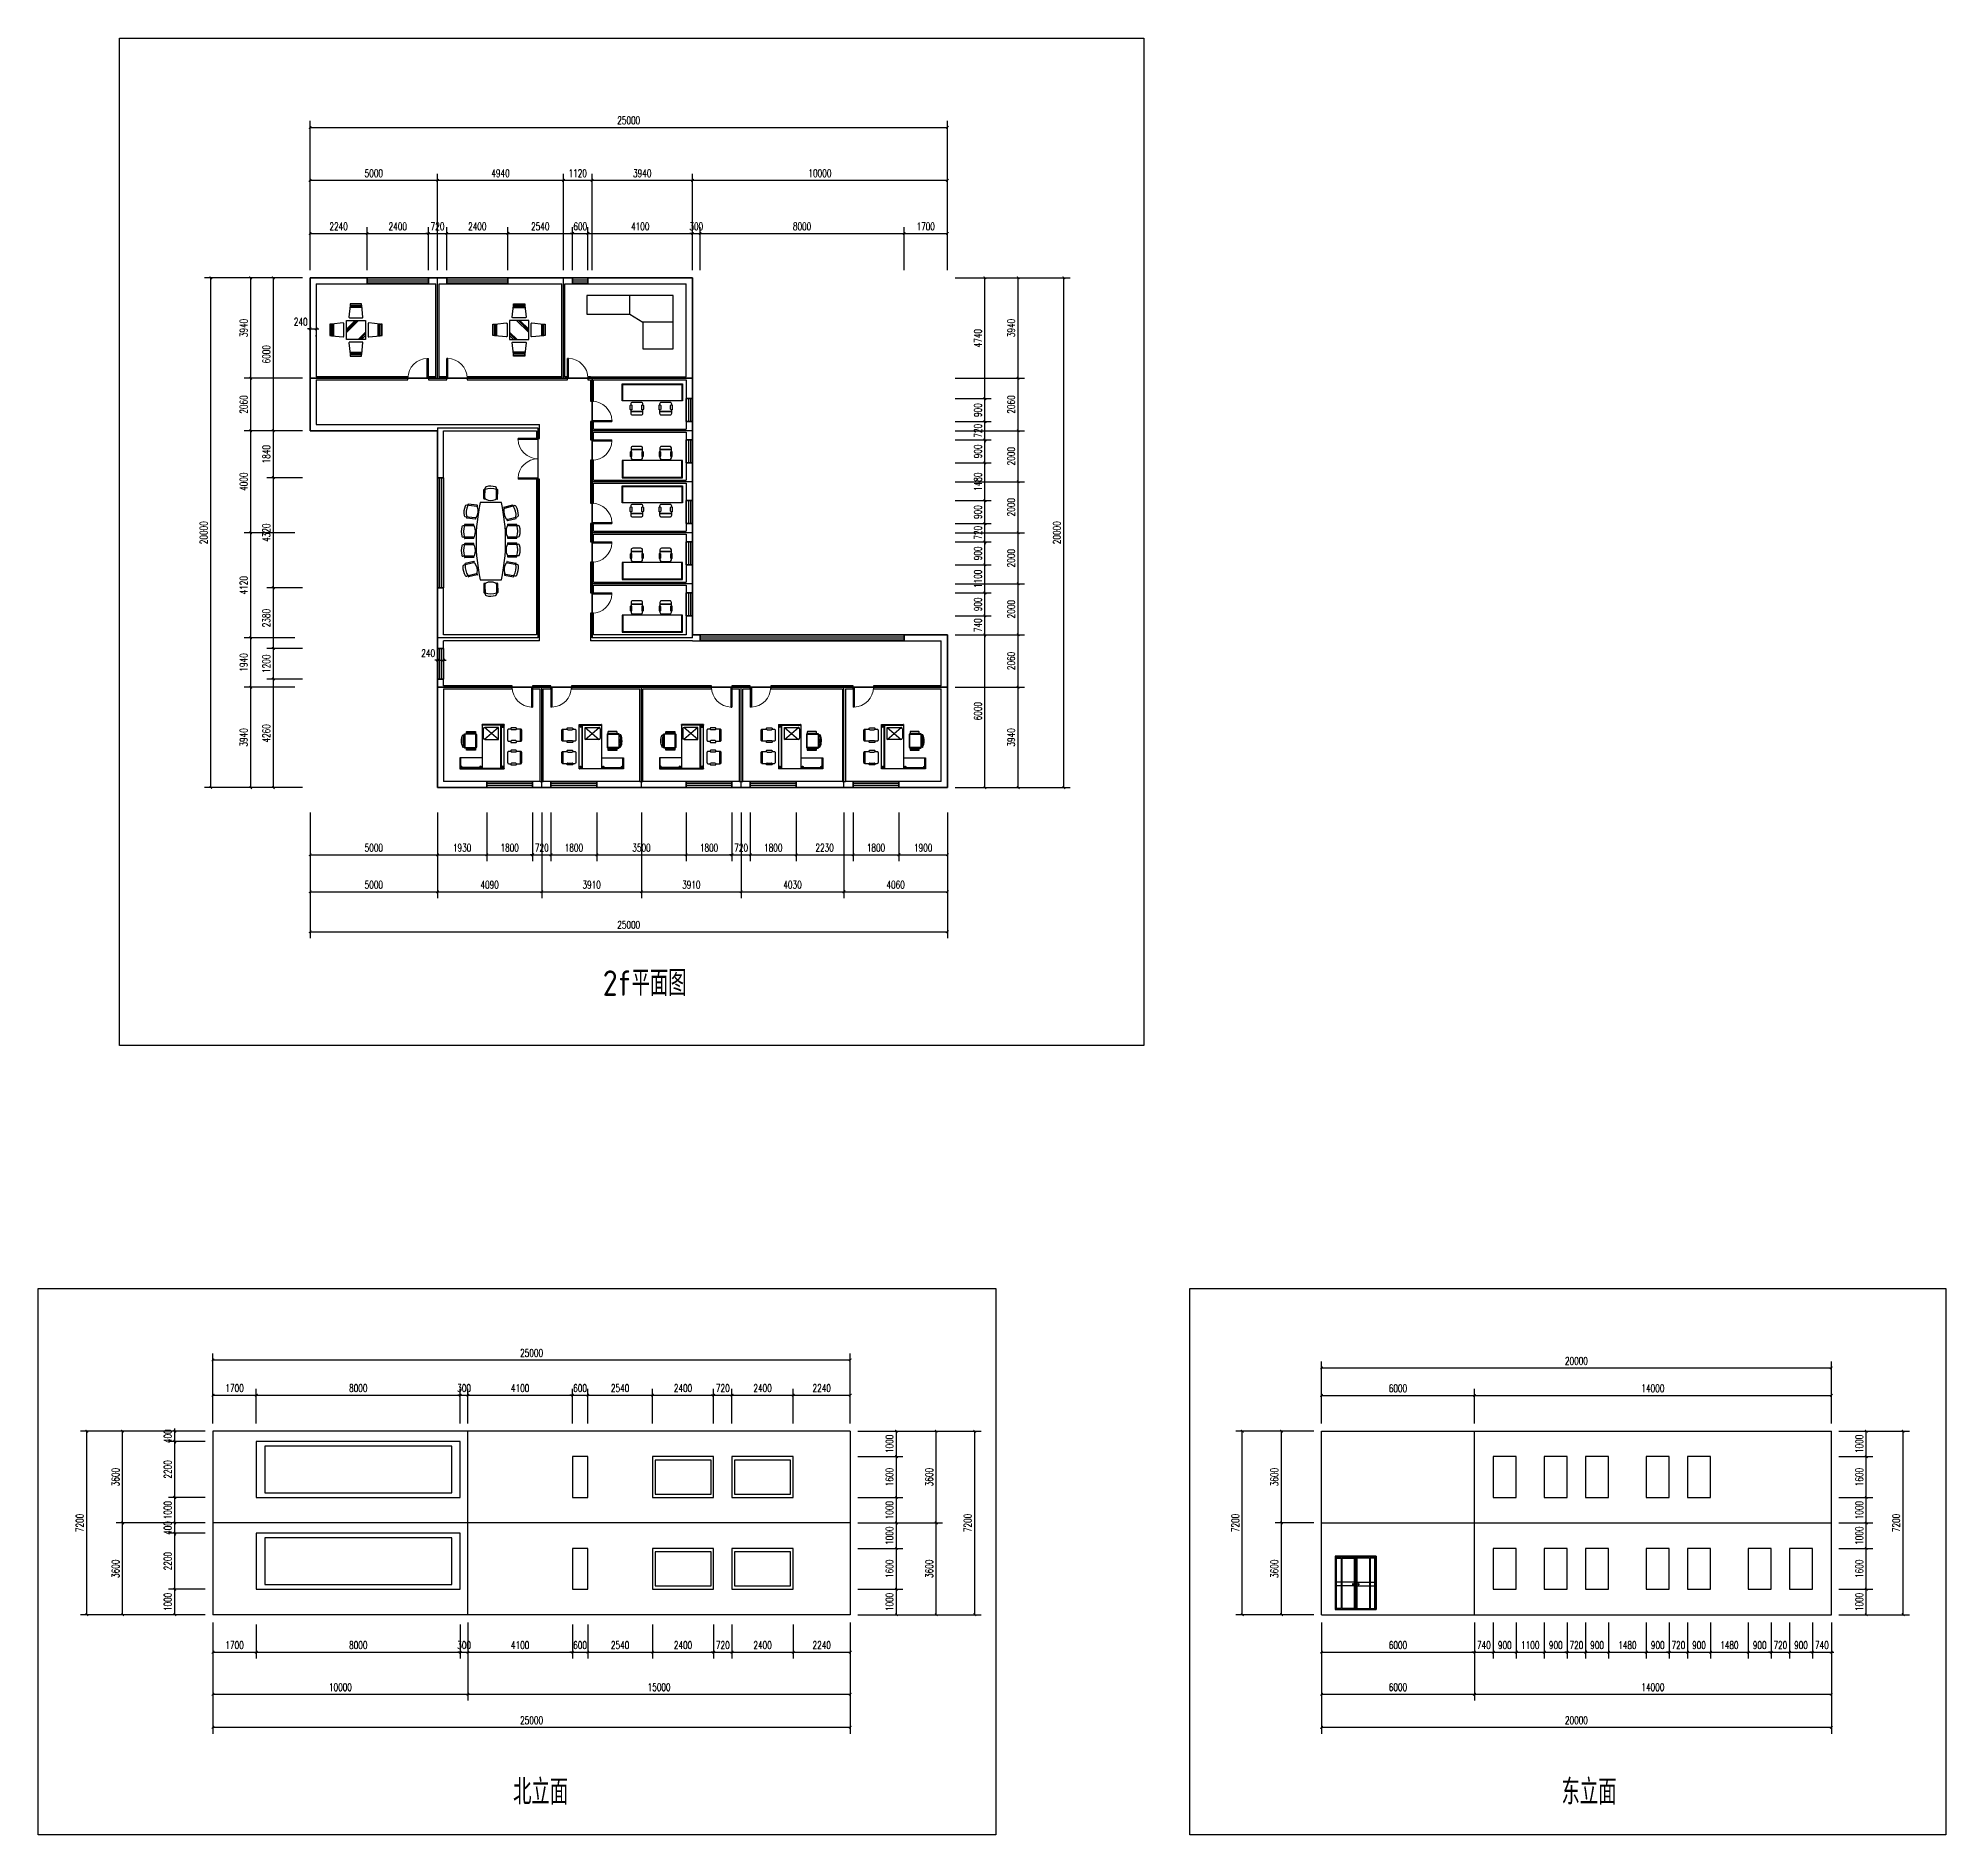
# Model space of a CAD drawing. Extents: x -76502 to 88679, y -12865 to 57615.
# Drawn here: x 13846 to 88679, y -12865 to 57615 of the extents above; entities that cross this region are included whole.
import ezdxf

# ---------------------------------------------------------------- set-up
doc = ezdxf.new("R2010")
doc.units = 0
doc.header["$LTSCALE"] = 1000
doc.header["$MEASUREMENT"] = 0
for name, color, linetype in [('AXIS_TEXT', 7, 'Continuous'), ('E_WINDOW', 4, 'Continuous'), ('edge', 180, 'Continuous'), ('GTV3_ELEV_OPENING', 7, 'Continuous'), ('GTV3_FOOTPRINT', 7, 'Continuous'), ('GTV3_OPENING', 7, 'Continuous'), ('GTV3_ZONE', 7, 'Continuous'), ('LVTRY', 6, 'Continuous'), ('PUB_DIM', 3, 'Continuous'), ('WALL', 9, 'Continuous'), ('WINDOW', 4, 'Continuous')]:
    doc.layers.add(name, color=color, linetype=linetype)
doc.styles.add('_TCH_DIM_T3', font='SIMPLEX', dxfattribs={"width": 0.705882, "bigfont": 'GBCBIG'})
doc.styles.get("Standard").update_dxf_attribs({"font": 'gbenor.shx', "bigfont": 'gbcbig.shx'})
doc.dimstyles.new('_TCH_ARCH&&100', dxfattribs={"dimtxt": 297.5, "dimasz": 100, "dimexe": 250, "dimexo": 300, "dimgap": 126.25, "dimtad": 1, "dimdec": 0, "dimtxsty": '_TCH_DIM_T3', "dimblk": 'ARCHTICK', "dimcen": 2.5, "dimclrt": 7, "dimazin": 2, "dimtfac": 1, "dimtdec": 0, "dimtix": 1, "dimtmove": 2, "dimatfit": 3, "dimfxl": 100})

msp = doc.modelspace()

# ---------------------------------------------------------------- texts
for s, p in [('2f平面图', (35993.6, 20046.8)), ('北立面', (32476.3, -11682.7)), ('东立面', (73601, -11682.7))]:
    msp.add_text(s, height=1000).set_placement(p)

# ---------------------------------------------------------------- blocks, each defined once
blk = doc.blocks.new('_ArchTick')
at = {"color": 0, "linetype": 'ByBlock', "const_width": 0.4}
blk.add_lwpolyline([(-0.5, -0.5), (0.5, 0.5)], dxfattribs=at)
blk = doc.blocks.new('*D16')
at = {"layer": 'Defpoints', "color": 0, "transparency": 16777216}
for p in [(84187, 5451), (64187, 2971), (84187, 2971)]:
    blk.add_point(p, dxfattribs=at)
at = {"layer": 'PUB_DIM', "color": 0, "lineweight": -2, "transparency": 16777216}
for p, q in [((64187, 3271), (64187, 5701)), ((64187, 5451), (84187, 5451)), ((84187, 3271), (84187, 5701))]:
    blk.add_line(p, q, dxfattribs=at)
at = {"layer": 'PUB_DIM', "color": 0, "lineweight": -2, "transparency": 16777216, "xscale": 100, "yscale": 100, "zscale": 100, "rotation": 180}
blk.add_blockref('_ArchTick', (64187, 5451), dxfattribs=at)
at = {"layer": 'PUB_DIM', "color": 0, "lineweight": -2, "transparency": 16777216, "xscale": 100, "yscale": 100, "zscale": 100}
blk.add_blockref('_ArchTick', (84187, 5451), dxfattribs=at)
at = {"layer": 'PUB_DIM', "color": 7, "transparency": 16777216, "insert": (74187, 5726), "char_height": 297.5, "attachment_point": 5, "style": '_TCH_DIM_T3'}
blk.add_mtext('\\A1;20000', dxfattribs=at)
blk = doc.blocks.new('*D17')
at = {"layer": 'Defpoints', "color": 0, "transparency": 16777216}
for p in [(70187, 4376), (64187, 2971), (70187, 2971)]:
    blk.add_point(p, dxfattribs=at)
at = {"layer": 'PUB_DIM', "color": 0, "lineweight": -2, "transparency": 16777216}
for p, q in [((64187, 3271), (64187, 4626)), ((70187, 3271), (70187, 4626)), ((64187, 4376), (70187, 4376))]:
    blk.add_line(p, q, dxfattribs=at)
at = {"layer": 'PUB_DIM', "color": 0, "lineweight": -2, "transparency": 16777216, "xscale": 100, "yscale": 100, "zscale": 100, "rotation": 180}
blk.add_blockref('_ArchTick', (64187, 4376), dxfattribs=at)
at = {"layer": 'PUB_DIM', "color": 0, "lineweight": -2, "transparency": 16777216, "xscale": 100, "yscale": 100, "zscale": 100}
blk.add_blockref('_ArchTick', (70187, 4376), dxfattribs=at)
at = {"layer": 'PUB_DIM', "color": 7, "transparency": 16777216, "insert": (67187, 4651), "char_height": 297.5, "attachment_point": 5, "style": '_TCH_DIM_T3'}
blk.add_mtext('\\A1;6000', dxfattribs=at)
blk = doc.blocks.new('*D18')
at = {"layer": 'Defpoints', "color": 0, "transparency": 16777216}
for p in [(84187, 4376), (70187, 2971), (84187, 2971)]:
    blk.add_point(p, dxfattribs=at)
at = {"layer": 'PUB_DIM', "color": 0, "lineweight": -2, "transparency": 16777216}
for p, q in [((70187, 3271), (70187, 4626)), ((84187, 3271), (84187, 4626)), ((70187, 4376), (84187, 4376))]:
    blk.add_line(p, q, dxfattribs=at)
at = {"layer": 'PUB_DIM', "color": 0, "lineweight": -2, "transparency": 16777216, "xscale": 100, "yscale": 100, "zscale": 100, "rotation": 180}
blk.add_blockref('_ArchTick', (70187, 4376), dxfattribs=at)
at = {"layer": 'PUB_DIM', "color": 0, "lineweight": -2, "transparency": 16777216, "xscale": 100, "yscale": 100, "zscale": 100}
blk.add_blockref('_ArchTick', (84187, 4376), dxfattribs=at)
at = {"layer": 'PUB_DIM', "color": 7, "transparency": 16777216, "insert": (77187, 4651), "char_height": 297.5, "attachment_point": 5, "style": '_TCH_DIM_T3'}
blk.add_mtext('\\A1;14000', dxfattribs=at)
blk = doc.blocks.new('*D19')
at = {"layer": 'Defpoints', "color": 0, "transparency": 16777216}
for p in [(84187, 2971), (87005, 2971), (84187, -4229)]:
    blk.add_point(p, dxfattribs=at)
at = {"layer": 'PUB_DIM', "color": 0, "lineweight": -2, "transparency": 16777216}
for p, q in [((84487, 2971), (87255, 2971)), ((87005, -4229), (87005, 2971)), ((84487, -4229), (87255, -4229))]:
    blk.add_line(p, q, dxfattribs=at)
at = {"layer": 'PUB_DIM', "color": 0, "lineweight": -2, "transparency": 16777216, "xscale": 100, "yscale": 100, "zscale": 100}
for p, rotation in [((87005, 2971), 90), ((87005, -4229), 270)]:
    blk.add_blockref('_ArchTick', p, dxfattribs=dict(at, rotation=rotation))
at = {"layer": 'PUB_DIM', "color": 7, "transparency": 16777216, "insert": (86730, -629), "char_height": 297.5, "attachment_point": 5, "rotation": 90, "style": '_TCH_DIM_T3'}
blk.add_mtext('\\A1;7200', dxfattribs=at)
blk = doc.blocks.new('*D20')
at = {"layer": 'Defpoints', "color": 0, "transparency": 16777216}
for p in [(84187, 2971), (85559, 2971), (84187, 1971)]:
    blk.add_point(p, dxfattribs=at)
at = {"layer": 'PUB_DIM', "color": 0, "lineweight": -2, "transparency": 16777216}
for p, q in [((84487, 2971), (85809, 2971)), ((85559, 1971), (85559, 2971)), ((84487, 1971), (85809, 1971))]:
    blk.add_line(p, q, dxfattribs=at)
at = {"layer": 'PUB_DIM', "color": 0, "lineweight": -2, "transparency": 16777216, "xscale": 100, "yscale": 100, "zscale": 100}
for p, rotation in [((85559, 2971), 90), ((85559, 1971), 270)]:
    blk.add_blockref('_ArchTick', p, dxfattribs=dict(at, rotation=rotation))
at = {"layer": 'PUB_DIM', "color": 7, "transparency": 16777216, "insert": (85284, 2471), "char_height": 297.5, "attachment_point": 5, "rotation": 90, "style": '_TCH_DIM_T3'}
blk.add_mtext('\\A1;1000', dxfattribs=at)
blk = doc.blocks.new('*D21')
at = {"layer": 'Defpoints', "color": 0, "transparency": 16777216}
for p in [(84187, 1971), (85559, 1971), (84187, 371)]:
    blk.add_point(p, dxfattribs=at)
at = {"layer": 'PUB_DIM', "color": 0, "lineweight": -2, "transparency": 16777216}
for p, q in [((84487, 1971), (85809, 1971)), ((85559, 371), (85559, 1971)), ((84487, 371), (85809, 371))]:
    blk.add_line(p, q, dxfattribs=at)
at = {"layer": 'PUB_DIM', "color": 0, "lineweight": -2, "transparency": 16777216, "xscale": 100, "yscale": 100, "zscale": 100}
for p, rotation in [((85559, 1971), 90), ((85559, 371), 270)]:
    blk.add_blockref('_ArchTick', p, dxfattribs=dict(at, rotation=rotation))
at = {"layer": 'PUB_DIM', "color": 7, "transparency": 16777216, "insert": (85284, 1171), "char_height": 297.5, "attachment_point": 5, "rotation": 90, "style": '_TCH_DIM_T3'}
blk.add_mtext('\\A1;1600', dxfattribs=at)
blk = doc.blocks.new('*D22')
at = {"layer": 'Defpoints', "color": 0, "transparency": 16777216}
for p in [(84187, 371), (85559, 371), (84187, -629)]:
    blk.add_point(p, dxfattribs=at)
at = {"layer": 'PUB_DIM', "color": 0, "lineweight": -2, "transparency": 16777216}
for p, q in [((84487, 371), (85809, 371)), ((85559, -629), (85559, 371)), ((84487, -629), (85809, -629))]:
    blk.add_line(p, q, dxfattribs=at)
at = {"layer": 'PUB_DIM', "color": 0, "lineweight": -2, "transparency": 16777216, "xscale": 100, "yscale": 100, "zscale": 100}
for p, rotation in [((85559, 371), 90), ((85559, -629), 270)]:
    blk.add_blockref('_ArchTick', p, dxfattribs=dict(at, rotation=rotation))
at = {"layer": 'PUB_DIM', "color": 7, "transparency": 16777216, "insert": (85284, -129), "char_height": 297.5, "attachment_point": 5, "rotation": 90, "style": '_TCH_DIM_T3'}
blk.add_mtext('\\A1;1000', dxfattribs=at)
blk = doc.blocks.new('*D23')
at = {"layer": 'Defpoints', "color": 0, "transparency": 16777216}
for p in [(84187, -629), (85559, -629), (84187, -1629)]:
    blk.add_point(p, dxfattribs=at)
at = {"layer": 'PUB_DIM', "color": 0, "lineweight": -2, "transparency": 16777216}
for p, q in [((84487, -629), (85809, -629)), ((85559, -1629), (85559, -629)), ((84487, -1629), (85809, -1629))]:
    blk.add_line(p, q, dxfattribs=at)
at = {"layer": 'PUB_DIM', "color": 0, "lineweight": -2, "transparency": 16777216, "xscale": 100, "yscale": 100, "zscale": 100}
for p, rotation in [((85559, -629), 90), ((85559, -1629), 270)]:
    blk.add_blockref('_ArchTick', p, dxfattribs=dict(at, rotation=rotation))
at = {"layer": 'PUB_DIM', "color": 7, "transparency": 16777216, "insert": (85284, -1129), "char_height": 297.5, "attachment_point": 5, "rotation": 90, "style": '_TCH_DIM_T3'}
blk.add_mtext('\\A1;1000', dxfattribs=at)
blk = doc.blocks.new('*D24')
at = {"layer": 'Defpoints', "color": 0, "transparency": 16777216}
for p in [(84187, -1629), (85559, -1629), (84187, -3229)]:
    blk.add_point(p, dxfattribs=at)
at = {"layer": 'PUB_DIM', "color": 0, "lineweight": -2, "transparency": 16777216}
for p, q in [((84487, -1629), (85809, -1629)), ((85559, -3229), (85559, -1629)), ((84487, -3229), (85809, -3229))]:
    blk.add_line(p, q, dxfattribs=at)
at = {"layer": 'PUB_DIM', "color": 0, "lineweight": -2, "transparency": 16777216, "xscale": 100, "yscale": 100, "zscale": 100}
for p, rotation in [((85559, -1629), 90), ((85559, -3229), 270)]:
    blk.add_blockref('_ArchTick', p, dxfattribs=dict(at, rotation=rotation))
at = {"layer": 'PUB_DIM', "color": 7, "transparency": 16777216, "insert": (85284, -2429), "char_height": 297.5, "attachment_point": 5, "rotation": 90, "style": '_TCH_DIM_T3'}
blk.add_mtext('\\A1;1600', dxfattribs=at)
blk = doc.blocks.new('*D25')
at = {"layer": 'Defpoints', "color": 0, "transparency": 16777216}
for p in [(84187, -3229), (85559, -3229), (84187, -4229)]:
    blk.add_point(p, dxfattribs=at)
at = {"layer": 'PUB_DIM', "color": 0, "lineweight": -2, "transparency": 16777216}
for p, q in [((84487, -3229), (85809, -3229)), ((85559, -4229), (85559, -3229)), ((84487, -4229), (85809, -4229))]:
    blk.add_line(p, q, dxfattribs=at)
at = {"layer": 'PUB_DIM', "color": 0, "lineweight": -2, "transparency": 16777216, "xscale": 100, "yscale": 100, "zscale": 100}
for p, rotation in [((85559, -3229), 90), ((85559, -4229), 270)]:
    blk.add_blockref('_ArchTick', p, dxfattribs=dict(at, rotation=rotation))
at = {"layer": 'PUB_DIM', "color": 7, "transparency": 16777216, "insert": (85284, -3729), "char_height": 297.5, "attachment_point": 5, "rotation": 90, "style": '_TCH_DIM_T3'}
blk.add_mtext('\\A1;1000', dxfattribs=at)
blk = doc.blocks.new('*D26')
at = {"layer": 'Defpoints', "color": 0, "transparency": 16777216}
for p in [(61082, 2971), (64187, 2971), (64187, -4229)]:
    blk.add_point(p, dxfattribs=at)
at = {"layer": 'PUB_DIM', "color": 0, "lineweight": -2, "transparency": 16777216}
for p, q in [((63887, 2971), (60832, 2971)), ((61082, -4229), (61082, 2971)), ((63887, -4229), (60832, -4229))]:
    blk.add_line(p, q, dxfattribs=at)
at = {"layer": 'PUB_DIM', "color": 0, "lineweight": -2, "transparency": 16777216, "xscale": 100, "yscale": 100, "zscale": 100}
for p, rotation in [((61082, 2971), 90), ((61082, -4229), 270)]:
    blk.add_blockref('_ArchTick', p, dxfattribs=dict(at, rotation=rotation))
at = {"layer": 'PUB_DIM', "color": 7, "transparency": 16777216, "insert": (60807, -629), "char_height": 297.5, "attachment_point": 5, "rotation": 90, "style": '_TCH_DIM_T3'}
blk.add_mtext('\\A1;7200', dxfattribs=at)
blk = doc.blocks.new('*D27')
at = {"layer": 'Defpoints', "color": 0, "transparency": 16777216}
for p in [(62616, 2971), (64187, 2971), (64187, -629)]:
    blk.add_point(p, dxfattribs=at)
at = {"layer": 'PUB_DIM', "color": 0, "lineweight": -2, "transparency": 16777216}
for p, q in [((63887, 2971), (62366, 2971)), ((62616, -629), (62616, 2971)), ((63887, -629), (62366, -629))]:
    blk.add_line(p, q, dxfattribs=at)
at = {"layer": 'PUB_DIM', "color": 0, "lineweight": -2, "transparency": 16777216, "xscale": 100, "yscale": 100, "zscale": 100}
for p, rotation in [((62616, 2971), 90), ((62616, -629), 270)]:
    blk.add_blockref('_ArchTick', p, dxfattribs=dict(at, rotation=rotation))
at = {"layer": 'PUB_DIM', "color": 7, "transparency": 16777216, "insert": (62341, 1171), "char_height": 297.5, "attachment_point": 5, "rotation": 90, "style": '_TCH_DIM_T3'}
blk.add_mtext('\\A1;3600', dxfattribs=at)
blk = doc.blocks.new('*D28')
at = {"layer": 'Defpoints', "color": 0, "transparency": 16777216}
for p in [(62616, -629), (64187, -629), (64187, -4229)]:
    blk.add_point(p, dxfattribs=at)
at = {"layer": 'PUB_DIM', "color": 0, "lineweight": -2, "transparency": 16777216}
for p, q in [((63887, -629), (62366, -629)), ((62616, -4229), (62616, -629)), ((63887, -4229), (62366, -4229))]:
    blk.add_line(p, q, dxfattribs=at)
at = {"layer": 'PUB_DIM', "color": 0, "lineweight": -2, "transparency": 16777216, "xscale": 100, "yscale": 100, "zscale": 100}
for p, rotation in [((62616, -629), 90), ((62616, -4229), 270)]:
    blk.add_blockref('_ArchTick', p, dxfattribs=dict(at, rotation=rotation))
at = {"layer": 'PUB_DIM', "color": 7, "transparency": 16777216, "insert": (62341, -2429), "char_height": 297.5, "attachment_point": 5, "rotation": 90, "style": '_TCH_DIM_T3'}
blk.add_mtext('\\A1;3600', dxfattribs=at)
blk = doc.blocks.new('*D29')
at = {"layer": 'Defpoints', "color": 0, "transparency": 16777216}
for p in [(64187, -4229), (84187, -4229), (84187, -8646)]:
    blk.add_point(p, dxfattribs=at)
at = {"layer": 'PUB_DIM', "color": 0, "lineweight": -2, "transparency": 16777216}
for p, q in [((64187, -4529), (64187, -8896)), ((84187, -4529), (84187, -8896)), ((64187, -8646), (84187, -8646))]:
    blk.add_line(p, q, dxfattribs=at)
at = {"layer": 'PUB_DIM', "color": 0, "lineweight": -2, "transparency": 16777216, "xscale": 100, "yscale": 100, "zscale": 100, "rotation": 180}
blk.add_blockref('_ArchTick', (64187, -8646), dxfattribs=at)
at = {"layer": 'PUB_DIM', "color": 0, "lineweight": -2, "transparency": 16777216, "xscale": 100, "yscale": 100, "zscale": 100}
blk.add_blockref('_ArchTick', (84187, -8646), dxfattribs=at)
at = {"layer": 'PUB_DIM', "color": 7, "transparency": 16777216, "insert": (74187, -8371), "char_height": 297.5, "attachment_point": 5, "style": '_TCH_DIM_T3'}
blk.add_mtext('\\A1;20000', dxfattribs=at)
blk = doc.blocks.new('*D30')
at = {"layer": 'Defpoints', "color": 0, "transparency": 16777216}
for p in [(64187, -4229), (70187, -4229), (70187, -7349)]:
    blk.add_point(p, dxfattribs=at)
at = {"layer": 'PUB_DIM', "color": 0, "lineweight": -2, "transparency": 16777216}
for p, q in [((64187, -4529), (64187, -7599)), ((70187, -4529), (70187, -7599)), ((64187, -7349), (70187, -7349))]:
    blk.add_line(p, q, dxfattribs=at)
at = {"layer": 'PUB_DIM', "color": 0, "lineweight": -2, "transparency": 16777216, "xscale": 100, "yscale": 100, "zscale": 100, "rotation": 180}
blk.add_blockref('_ArchTick', (64187, -7349), dxfattribs=at)
at = {"layer": 'PUB_DIM', "color": 0, "lineweight": -2, "transparency": 16777216, "xscale": 100, "yscale": 100, "zscale": 100}
blk.add_blockref('_ArchTick', (70187, -7349), dxfattribs=at)
at = {"layer": 'PUB_DIM', "color": 7, "transparency": 16777216, "insert": (67187, -7074), "char_height": 297.5, "attachment_point": 5, "style": '_TCH_DIM_T3'}
blk.add_mtext('\\A1;6000', dxfattribs=at)
blk = doc.blocks.new('*D31')
at = {"layer": 'Defpoints', "color": 0, "transparency": 16777216}
for p in [(70187, -4229), (84187, -4229), (84187, -7349)]:
    blk.add_point(p, dxfattribs=at)
at = {"layer": 'PUB_DIM', "color": 0, "lineweight": -2, "transparency": 16777216}
for p, q in [((70187, -4529), (70187, -7599)), ((84187, -4529), (84187, -7599)), ((70187, -7349), (84187, -7349))]:
    blk.add_line(p, q, dxfattribs=at)
at = {"layer": 'PUB_DIM', "color": 0, "lineweight": -2, "transparency": 16777216, "xscale": 100, "yscale": 100, "zscale": 100, "rotation": 180}
blk.add_blockref('_ArchTick', (70187, -7349), dxfattribs=at)
at = {"layer": 'PUB_DIM', "color": 0, "lineweight": -2, "transparency": 16777216, "xscale": 100, "yscale": 100, "zscale": 100}
blk.add_blockref('_ArchTick', (84187, -7349), dxfattribs=at)
at = {"layer": 'PUB_DIM', "color": 7, "transparency": 16777216, "insert": (77187, -7074), "char_height": 297.5, "attachment_point": 5, "style": '_TCH_DIM_T3'}
blk.add_mtext('\\A1;14000', dxfattribs=at)
blk = doc.blocks.new('*D32')
at = {"layer": 'Defpoints', "color": 0, "transparency": 16777216}
for p in [(64187, -4229), (70187, -4229), (70187, -5697)]:
    blk.add_point(p, dxfattribs=at)
at = {"layer": 'PUB_DIM', "color": 0, "lineweight": -2, "transparency": 16777216}
for p, q in [((64187, -4529), (64187, -5947)), ((70187, -4529), (70187, -5947)), ((64187, -5697), (70187, -5697))]:
    blk.add_line(p, q, dxfattribs=at)
at = {"layer": 'PUB_DIM', "color": 0, "lineweight": -2, "transparency": 16777216, "xscale": 100, "yscale": 100, "zscale": 100, "rotation": 180}
blk.add_blockref('_ArchTick', (64187, -5697), dxfattribs=at)
at = {"layer": 'PUB_DIM', "color": 0, "lineweight": -2, "transparency": 16777216, "xscale": 100, "yscale": 100, "zscale": 100}
blk.add_blockref('_ArchTick', (70187, -5697), dxfattribs=at)
at = {"layer": 'PUB_DIM', "color": 7, "transparency": 16777216, "insert": (67187, -5422), "char_height": 297.5, "attachment_point": 5, "style": '_TCH_DIM_T3'}
blk.add_mtext('\\A1;6000', dxfattribs=at)
blk = doc.blocks.new('*D33')
at = {"layer": 'Defpoints', "color": 0, "transparency": 16777216}
for p in [(70187, -4229), (70927, -4229), (70927, -5697)]:
    blk.add_point(p, dxfattribs=at)
at = {"layer": 'PUB_DIM', "color": 0, "lineweight": -2, "transparency": 16777216}
for p, q in [((70187, -4529), (70187, -5947)), ((70927, -4529), (70927, -5947)), ((70187, -5697), (70087, -5697)), ((70187, -5697), (70927, -5697)), ((70927, -5697), (71027, -5697))]:
    blk.add_line(p, q, dxfattribs=at)
at = {"layer": 'PUB_DIM', "color": 0, "lineweight": -2, "transparency": 16777216, "xscale": 100, "yscale": 100, "zscale": 100}
blk.add_blockref('_ArchTick', (70187, -5697), dxfattribs=at)
at = {"layer": 'PUB_DIM', "color": 0, "lineweight": -2, "transparency": 16777216, "xscale": 100, "yscale": 100, "zscale": 100, "rotation": 180}
blk.add_blockref('_ArchTick', (70927, -5697), dxfattribs=at)
at = {"layer": 'PUB_DIM', "color": 7, "transparency": 16777216, "insert": (70557, -5422), "char_height": 297.5, "attachment_point": 5, "style": '_TCH_DIM_T3'}
blk.add_mtext('\\A1;740', dxfattribs=at)
blk = doc.blocks.new('*D34')
at = {"layer": 'Defpoints', "color": 0, "transparency": 16777216}
for p in [(70927, -4229), (71827, -4229), (71827, -5697)]:
    blk.add_point(p, dxfattribs=at)
at = {"layer": 'PUB_DIM', "color": 0, "lineweight": -2, "transparency": 16777216}
for p, q in [((70927, -4529), (70927, -5947)), ((71827, -4529), (71827, -5947)), ((70927, -5697), (71827, -5697))]:
    blk.add_line(p, q, dxfattribs=at)
at = {"layer": 'PUB_DIM', "color": 0, "lineweight": -2, "transparency": 16777216, "xscale": 100, "yscale": 100, "zscale": 100, "rotation": 180}
blk.add_blockref('_ArchTick', (70927, -5697), dxfattribs=at)
at = {"layer": 'PUB_DIM', "color": 0, "lineweight": -2, "transparency": 16777216, "xscale": 100, "yscale": 100, "zscale": 100}
blk.add_blockref('_ArchTick', (71827, -5697), dxfattribs=at)
at = {"layer": 'PUB_DIM', "color": 7, "transparency": 16777216, "insert": (71377, -5422), "char_height": 297.5, "attachment_point": 5, "style": '_TCH_DIM_T3'}
blk.add_mtext('\\A1;900', dxfattribs=at)
blk = doc.blocks.new('*D35')
at = {"layer": 'Defpoints', "color": 0, "transparency": 16777216}
for p in [(71827, -4229), (72927, -4229), (72927, -5697)]:
    blk.add_point(p, dxfattribs=at)
at = {"layer": 'PUB_DIM', "color": 0, "lineweight": -2, "transparency": 16777216}
for p, q in [((71827, -4529), (71827, -5947)), ((72927, -4529), (72927, -5947)), ((71827, -5697), (72927, -5697))]:
    blk.add_line(p, q, dxfattribs=at)
at = {"layer": 'PUB_DIM', "color": 0, "lineweight": -2, "transparency": 16777216, "xscale": 100, "yscale": 100, "zscale": 100, "rotation": 180}
blk.add_blockref('_ArchTick', (71827, -5697), dxfattribs=at)
at = {"layer": 'PUB_DIM', "color": 0, "lineweight": -2, "transparency": 16777216, "xscale": 100, "yscale": 100, "zscale": 100}
blk.add_blockref('_ArchTick', (72927, -5697), dxfattribs=at)
at = {"layer": 'PUB_DIM', "color": 7, "transparency": 16777216, "insert": (72377, -5422), "char_height": 297.5, "attachment_point": 5, "style": '_TCH_DIM_T3'}
blk.add_mtext('\\A1;1100', dxfattribs=at)
blk = doc.blocks.new('*D36')
at = {"layer": 'Defpoints', "color": 0, "transparency": 16777216}
for p in [(72927, -4229), (73827, -4229), (73827, -5697)]:
    blk.add_point(p, dxfattribs=at)
at = {"layer": 'PUB_DIM', "color": 0, "lineweight": -2, "transparency": 16777216}
for p, q in [((72927, -4529), (72927, -5947)), ((73827, -4529), (73827, -5947)), ((72927, -5697), (73827, -5697))]:
    blk.add_line(p, q, dxfattribs=at)
at = {"layer": 'PUB_DIM', "color": 0, "lineweight": -2, "transparency": 16777216, "xscale": 100, "yscale": 100, "zscale": 100, "rotation": 180}
blk.add_blockref('_ArchTick', (72927, -5697), dxfattribs=at)
at = {"layer": 'PUB_DIM', "color": 0, "lineweight": -2, "transparency": 16777216, "xscale": 100, "yscale": 100, "zscale": 100}
blk.add_blockref('_ArchTick', (73827, -5697), dxfattribs=at)
at = {"layer": 'PUB_DIM', "color": 7, "transparency": 16777216, "insert": (73377, -5422), "char_height": 297.5, "attachment_point": 5, "style": '_TCH_DIM_T3'}
blk.add_mtext('\\A1;900', dxfattribs=at)
blk = doc.blocks.new('*D37')
at = {"layer": 'Defpoints', "color": 0, "transparency": 16777216}
for p in [(73827, -4229), (74547, -4229), (74547, -5697)]:
    blk.add_point(p, dxfattribs=at)
at = {"layer": 'PUB_DIM', "color": 0, "lineweight": -2, "transparency": 16777216}
for p, q in [((73827, -4529), (73827, -5947)), ((74547, -4529), (74547, -5947)), ((73827, -5697), (73727, -5697)), ((73827, -5697), (74547, -5697)), ((74547, -5697), (74647, -5697))]:
    blk.add_line(p, q, dxfattribs=at)
at = {"layer": 'PUB_DIM', "color": 0, "lineweight": -2, "transparency": 16777216, "xscale": 100, "yscale": 100, "zscale": 100}
blk.add_blockref('_ArchTick', (73827, -5697), dxfattribs=at)
at = {"layer": 'PUB_DIM', "color": 0, "lineweight": -2, "transparency": 16777216, "xscale": 100, "yscale": 100, "zscale": 100, "rotation": 180}
blk.add_blockref('_ArchTick', (74547, -5697), dxfattribs=at)
at = {"layer": 'PUB_DIM', "color": 7, "transparency": 16777216, "insert": (74187, -5422), "char_height": 297.5, "attachment_point": 5, "style": '_TCH_DIM_T3'}
blk.add_mtext('\\A1;720', dxfattribs=at)
blk = doc.blocks.new('*D38')
at = {"layer": 'Defpoints', "color": 0, "transparency": 16777216}
for p in [(74547, -4229), (75447, -4229), (75447, -5697)]:
    blk.add_point(p, dxfattribs=at)
at = {"layer": 'PUB_DIM', "color": 0, "lineweight": -2, "transparency": 16777216}
for p, q in [((74547, -4529), (74547, -5947)), ((75447, -4529), (75447, -5947)), ((74547, -5697), (75447, -5697))]:
    blk.add_line(p, q, dxfattribs=at)
at = {"layer": 'PUB_DIM', "color": 0, "lineweight": -2, "transparency": 16777216, "xscale": 100, "yscale": 100, "zscale": 100, "rotation": 180}
blk.add_blockref('_ArchTick', (74547, -5697), dxfattribs=at)
at = {"layer": 'PUB_DIM', "color": 0, "lineweight": -2, "transparency": 16777216, "xscale": 100, "yscale": 100, "zscale": 100}
blk.add_blockref('_ArchTick', (75447, -5697), dxfattribs=at)
at = {"layer": 'PUB_DIM', "color": 7, "transparency": 16777216, "insert": (74997, -5422), "char_height": 297.5, "attachment_point": 5, "style": '_TCH_DIM_T3'}
blk.add_mtext('\\A1;900', dxfattribs=at)
blk = doc.blocks.new('*D39')
at = {"layer": 'Defpoints', "color": 0, "transparency": 16777216}
for p in [(75447, -4229), (76927, -4229), (76927, -5697)]:
    blk.add_point(p, dxfattribs=at)
at = {"layer": 'PUB_DIM', "color": 0, "lineweight": -2, "transparency": 16777216}
for p, q in [((75447, -4529), (75447, -5947)), ((76927, -4529), (76927, -5947)), ((75447, -5697), (76927, -5697))]:
    blk.add_line(p, q, dxfattribs=at)
at = {"layer": 'PUB_DIM', "color": 0, "lineweight": -2, "transparency": 16777216, "xscale": 100, "yscale": 100, "zscale": 100, "rotation": 180}
blk.add_blockref('_ArchTick', (75447, -5697), dxfattribs=at)
at = {"layer": 'PUB_DIM', "color": 0, "lineweight": -2, "transparency": 16777216, "xscale": 100, "yscale": 100, "zscale": 100}
blk.add_blockref('_ArchTick', (76927, -5697), dxfattribs=at)
at = {"layer": 'PUB_DIM', "color": 7, "transparency": 16777216, "insert": (76187, -5422), "char_height": 297.5, "attachment_point": 5, "style": '_TCH_DIM_T3'}
blk.add_mtext('\\A1;1480', dxfattribs=at)
blk = doc.blocks.new('*D40')
at = {"layer": 'Defpoints', "color": 0, "transparency": 16777216}
for p in [(76927, -4229), (77827, -4229), (77827, -5697)]:
    blk.add_point(p, dxfattribs=at)
at = {"layer": 'PUB_DIM', "color": 0, "lineweight": -2, "transparency": 16777216}
for p, q in [((76927, -4529), (76927, -5947)), ((77827, -4529), (77827, -5947)), ((76927, -5697), (77827, -5697))]:
    blk.add_line(p, q, dxfattribs=at)
at = {"layer": 'PUB_DIM', "color": 0, "lineweight": -2, "transparency": 16777216, "xscale": 100, "yscale": 100, "zscale": 100, "rotation": 180}
blk.add_blockref('_ArchTick', (76927, -5697), dxfattribs=at)
at = {"layer": 'PUB_DIM', "color": 0, "lineweight": -2, "transparency": 16777216, "xscale": 100, "yscale": 100, "zscale": 100}
blk.add_blockref('_ArchTick', (77827, -5697), dxfattribs=at)
at = {"layer": 'PUB_DIM', "color": 7, "transparency": 16777216, "insert": (77377, -5422), "char_height": 297.5, "attachment_point": 5, "style": '_TCH_DIM_T3'}
blk.add_mtext('\\A1;900', dxfattribs=at)
blk = doc.blocks.new('*D41')
at = {"layer": 'Defpoints', "color": 0, "transparency": 16777216}
for p in [(77827, -4229), (78547, -4229), (78547, -5697)]:
    blk.add_point(p, dxfattribs=at)
at = {"layer": 'PUB_DIM', "color": 0, "lineweight": -2, "transparency": 16777216}
for p, q in [((77827, -4529), (77827, -5947)), ((78547, -4529), (78547, -5947)), ((77827, -5697), (77727, -5697)), ((77827, -5697), (78547, -5697)), ((78547, -5697), (78647, -5697))]:
    blk.add_line(p, q, dxfattribs=at)
at = {"layer": 'PUB_DIM', "color": 0, "lineweight": -2, "transparency": 16777216, "xscale": 100, "yscale": 100, "zscale": 100}
blk.add_blockref('_ArchTick', (77827, -5697), dxfattribs=at)
at = {"layer": 'PUB_DIM', "color": 0, "lineweight": -2, "transparency": 16777216, "xscale": 100, "yscale": 100, "zscale": 100, "rotation": 180}
blk.add_blockref('_ArchTick', (78547, -5697), dxfattribs=at)
at = {"layer": 'PUB_DIM', "color": 7, "transparency": 16777216, "insert": (78187, -5422), "char_height": 297.5, "attachment_point": 5, "style": '_TCH_DIM_T3'}
blk.add_mtext('\\A1;720', dxfattribs=at)
blk = doc.blocks.new('*D42')
at = {"layer": 'Defpoints', "color": 0, "transparency": 16777216}
for p in [(78547, -4229), (79447, -4229), (79447, -5697)]:
    blk.add_point(p, dxfattribs=at)
at = {"layer": 'PUB_DIM', "color": 0, "lineweight": -2, "transparency": 16777216}
for p, q in [((78547, -4529), (78547, -5947)), ((79447, -4529), (79447, -5947)), ((78547, -5697), (79447, -5697))]:
    blk.add_line(p, q, dxfattribs=at)
at = {"layer": 'PUB_DIM', "color": 0, "lineweight": -2, "transparency": 16777216, "xscale": 100, "yscale": 100, "zscale": 100, "rotation": 180}
blk.add_blockref('_ArchTick', (78547, -5697), dxfattribs=at)
at = {"layer": 'PUB_DIM', "color": 0, "lineweight": -2, "transparency": 16777216, "xscale": 100, "yscale": 100, "zscale": 100}
blk.add_blockref('_ArchTick', (79447, -5697), dxfattribs=at)
at = {"layer": 'PUB_DIM', "color": 7, "transparency": 16777216, "insert": (78997, -5422), "char_height": 297.5, "attachment_point": 5, "style": '_TCH_DIM_T3'}
blk.add_mtext('\\A1;900', dxfattribs=at)
blk = doc.blocks.new('*D43')
at = {"layer": 'Defpoints', "color": 0, "transparency": 16777216}
for p in [(79447, -4229), (80927, -4229), (80927, -5697)]:
    blk.add_point(p, dxfattribs=at)
at = {"layer": 'PUB_DIM', "color": 0, "lineweight": -2, "transparency": 16777216}
for p, q in [((79447, -4529), (79447, -5947)), ((80927, -4529), (80927, -5947)), ((79447, -5697), (80927, -5697))]:
    blk.add_line(p, q, dxfattribs=at)
at = {"layer": 'PUB_DIM', "color": 0, "lineweight": -2, "transparency": 16777216, "xscale": 100, "yscale": 100, "zscale": 100, "rotation": 180}
blk.add_blockref('_ArchTick', (79447, -5697), dxfattribs=at)
at = {"layer": 'PUB_DIM', "color": 0, "lineweight": -2, "transparency": 16777216, "xscale": 100, "yscale": 100, "zscale": 100}
blk.add_blockref('_ArchTick', (80927, -5697), dxfattribs=at)
at = {"layer": 'PUB_DIM', "color": 7, "transparency": 16777216, "insert": (80187, -5422), "char_height": 297.5, "attachment_point": 5, "style": '_TCH_DIM_T3'}
blk.add_mtext('\\A1;1480', dxfattribs=at)
blk = doc.blocks.new('*D44')
at = {"layer": 'Defpoints', "color": 0, "transparency": 16777216}
for p in [(80927, -4229), (81827, -4229), (81827, -5697)]:
    blk.add_point(p, dxfattribs=at)
at = {"layer": 'PUB_DIM', "color": 0, "lineweight": -2, "transparency": 16777216}
for p, q in [((80927, -4529), (80927, -5947)), ((81827, -4529), (81827, -5947)), ((80927, -5697), (81827, -5697))]:
    blk.add_line(p, q, dxfattribs=at)
at = {"layer": 'PUB_DIM', "color": 0, "lineweight": -2, "transparency": 16777216, "xscale": 100, "yscale": 100, "zscale": 100, "rotation": 180}
blk.add_blockref('_ArchTick', (80927, -5697), dxfattribs=at)
at = {"layer": 'PUB_DIM', "color": 0, "lineweight": -2, "transparency": 16777216, "xscale": 100, "yscale": 100, "zscale": 100}
blk.add_blockref('_ArchTick', (81827, -5697), dxfattribs=at)
at = {"layer": 'PUB_DIM', "color": 7, "transparency": 16777216, "insert": (81377, -5422), "char_height": 297.5, "attachment_point": 5, "style": '_TCH_DIM_T3'}
blk.add_mtext('\\A1;900', dxfattribs=at)
blk = doc.blocks.new('*D45')
at = {"layer": 'Defpoints', "color": 0, "transparency": 16777216}
for p in [(81827, -4229), (82547, -4229), (82547, -5697)]:
    blk.add_point(p, dxfattribs=at)
at = {"layer": 'PUB_DIM', "color": 0, "lineweight": -2, "transparency": 16777216}
for p, q in [((81827, -4529), (81827, -5947)), ((82547, -4529), (82547, -5947)), ((81827, -5697), (81727, -5697)), ((81827, -5697), (82547, -5697)), ((82547, -5697), (82647, -5697))]:
    blk.add_line(p, q, dxfattribs=at)
at = {"layer": 'PUB_DIM', "color": 0, "lineweight": -2, "transparency": 16777216, "xscale": 100, "yscale": 100, "zscale": 100}
blk.add_blockref('_ArchTick', (81827, -5697), dxfattribs=at)
at = {"layer": 'PUB_DIM', "color": 0, "lineweight": -2, "transparency": 16777216, "xscale": 100, "yscale": 100, "zscale": 100, "rotation": 180}
blk.add_blockref('_ArchTick', (82547, -5697), dxfattribs=at)
at = {"layer": 'PUB_DIM', "color": 7, "transparency": 16777216, "insert": (82187, -5422), "char_height": 297.5, "attachment_point": 5, "style": '_TCH_DIM_T3'}
blk.add_mtext('\\A1;720', dxfattribs=at)
blk = doc.blocks.new('*D46')
at = {"layer": 'Defpoints', "color": 0, "transparency": 16777216}
for p in [(82547, -4229), (83447, -4229), (83447, -5697)]:
    blk.add_point(p, dxfattribs=at)
at = {"layer": 'PUB_DIM', "color": 0, "lineweight": -2, "transparency": 16777216}
for p, q in [((82547, -4529), (82547, -5947)), ((83447, -4529), (83447, -5947)), ((82547, -5697), (83447, -5697))]:
    blk.add_line(p, q, dxfattribs=at)
at = {"layer": 'PUB_DIM', "color": 0, "lineweight": -2, "transparency": 16777216, "xscale": 100, "yscale": 100, "zscale": 100, "rotation": 180}
blk.add_blockref('_ArchTick', (82547, -5697), dxfattribs=at)
at = {"layer": 'PUB_DIM', "color": 0, "lineweight": -2, "transparency": 16777216, "xscale": 100, "yscale": 100, "zscale": 100}
blk.add_blockref('_ArchTick', (83447, -5697), dxfattribs=at)
at = {"layer": 'PUB_DIM', "color": 7, "transparency": 16777216, "insert": (82997, -5422), "char_height": 297.5, "attachment_point": 5, "style": '_TCH_DIM_T3'}
blk.add_mtext('\\A1;900', dxfattribs=at)
blk = doc.blocks.new('*D47')
at = {"layer": 'Defpoints', "color": 0, "transparency": 16777216}
for p in [(83447, -4229), (84187, -4229), (84187, -5697)]:
    blk.add_point(p, dxfattribs=at)
at = {"layer": 'PUB_DIM', "color": 0, "lineweight": -2, "transparency": 16777216}
for p, q in [((83447, -4529), (83447, -5947)), ((84187, -4529), (84187, -5947)), ((83447, -5697), (83347, -5697)), ((83447, -5697), (84187, -5697)), ((84187, -5697), (84287, -5697))]:
    blk.add_line(p, q, dxfattribs=at)
at = {"layer": 'PUB_DIM', "color": 0, "lineweight": -2, "transparency": 16777216, "xscale": 100, "yscale": 100, "zscale": 100}
blk.add_blockref('_ArchTick', (83447, -5697), dxfattribs=at)
at = {"layer": 'PUB_DIM', "color": 0, "lineweight": -2, "transparency": 16777216, "xscale": 100, "yscale": 100, "zscale": 100, "rotation": 180}
blk.add_blockref('_ArchTick', (84187, -5697), dxfattribs=at)
at = {"layer": 'PUB_DIM', "color": 7, "transparency": 16777216, "insert": (83817, -5422), "char_height": 297.5, "attachment_point": 5, "style": '_TCH_DIM_T3'}
blk.add_mtext('\\A1;740', dxfattribs=at)
blk = doc.blocks.new('*D48')
at = {"layer": 'Defpoints', "color": 0, "transparency": 16777216}
for p in [(45703, 2971), (50586, 2971), (45703, -4229)]:
    blk.add_point(p, dxfattribs=at)
at = {"layer": 'PUB_DIM', "color": 0, "lineweight": -2, "transparency": 16777216}
for p, q in [((46003, 2971), (50836, 2971)), ((50586, -4229), (50586, 2971)), ((46003, -4229), (50836, -4229))]:
    blk.add_line(p, q, dxfattribs=at)
at = {"layer": 'PUB_DIM', "color": 0, "lineweight": -2, "transparency": 16777216, "xscale": 100, "yscale": 100, "zscale": 100}
for p, rotation in [((50586, 2971), 90), ((50586, -4229), 270)]:
    blk.add_blockref('_ArchTick', p, dxfattribs=dict(at, rotation=rotation))
at = {"layer": 'PUB_DIM', "color": 7, "transparency": 16777216, "insert": (50311, -629), "char_height": 297.5, "attachment_point": 5, "rotation": 90, "style": '_TCH_DIM_T3'}
blk.add_mtext('\\A1;7200', dxfattribs=at)
blk = doc.blocks.new('*D49')
at = {"layer": 'Defpoints', "color": 0, "transparency": 16777216}
for p in [(45703, 2971), (49075, 2971), (45703, -629)]:
    blk.add_point(p, dxfattribs=at)
at = {"layer": 'PUB_DIM', "color": 0, "lineweight": -2, "transparency": 16777216}
for p, q in [((46003, 2971), (49325, 2971)), ((49075, -629), (49075, 2971)), ((46003, -629), (49325, -629))]:
    blk.add_line(p, q, dxfattribs=at)
at = {"layer": 'PUB_DIM', "color": 0, "lineweight": -2, "transparency": 16777216, "xscale": 100, "yscale": 100, "zscale": 100}
for p, rotation in [((49075, 2971), 90), ((49075, -629), 270)]:
    blk.add_blockref('_ArchTick', p, dxfattribs=dict(at, rotation=rotation))
at = {"layer": 'PUB_DIM', "color": 7, "transparency": 16777216, "insert": (48800, 1171), "char_height": 297.5, "attachment_point": 5, "rotation": 90, "style": '_TCH_DIM_T3'}
blk.add_mtext('\\A1;3600', dxfattribs=at)
blk = doc.blocks.new('*D50')
at = {"layer": 'Defpoints', "color": 0, "transparency": 16777216}
for p in [(45703, -629), (49075, -629), (45703, -4229)]:
    blk.add_point(p, dxfattribs=at)
at = {"layer": 'PUB_DIM', "color": 0, "lineweight": -2, "transparency": 16777216}
for p, q in [((46003, -629), (49325, -629)), ((49075, -4229), (49075, -629)), ((46003, -4229), (49325, -4229))]:
    blk.add_line(p, q, dxfattribs=at)
at = {"layer": 'PUB_DIM', "color": 0, "lineweight": -2, "transparency": 16777216, "xscale": 100, "yscale": 100, "zscale": 100}
for p, rotation in [((49075, -629), 90), ((49075, -4229), 270)]:
    blk.add_blockref('_ArchTick', p, dxfattribs=dict(at, rotation=rotation))
at = {"layer": 'PUB_DIM', "color": 7, "transparency": 16777216, "insert": (48800, -2429), "char_height": 297.5, "attachment_point": 5, "rotation": 90, "style": '_TCH_DIM_T3'}
blk.add_mtext('\\A1;3600', dxfattribs=at)
blk = doc.blocks.new('*D51')
at = {"layer": 'Defpoints', "color": 0, "transparency": 16777216}
for p in [(45703, 2971), (47517, 2971), (45703, 1971)]:
    blk.add_point(p, dxfattribs=at)
at = {"layer": 'PUB_DIM', "color": 0, "lineweight": -2, "transparency": 16777216}
for p, q in [((46003, 2971), (47767, 2971)), ((47517, 1971), (47517, 2971)), ((46003, 1971), (47767, 1971))]:
    blk.add_line(p, q, dxfattribs=at)
at = {"layer": 'PUB_DIM', "color": 0, "lineweight": -2, "transparency": 16777216, "xscale": 100, "yscale": 100, "zscale": 100}
for p, rotation in [((47517, 2971), 90), ((47517, 1971), 270)]:
    blk.add_blockref('_ArchTick', p, dxfattribs=dict(at, rotation=rotation))
at = {"layer": 'PUB_DIM', "color": 7, "transparency": 16777216, "insert": (47242, 2471), "char_height": 297.5, "attachment_point": 5, "rotation": 90, "style": '_TCH_DIM_T3'}
blk.add_mtext('\\A1;1000', dxfattribs=at)
blk = doc.blocks.new('*D52')
at = {"layer": 'Defpoints', "color": 0, "transparency": 16777216}
for p in [(45703, 1971), (47517, 1971), (45703, 371)]:
    blk.add_point(p, dxfattribs=at)
at = {"layer": 'PUB_DIM', "color": 0, "lineweight": -2, "transparency": 16777216}
for p, q in [((46003, 1971), (47767, 1971)), ((47517, 371), (47517, 1971)), ((46003, 371), (47767, 371))]:
    blk.add_line(p, q, dxfattribs=at)
at = {"layer": 'PUB_DIM', "color": 0, "lineweight": -2, "transparency": 16777216, "xscale": 100, "yscale": 100, "zscale": 100}
for p, rotation in [((47517, 1971), 90), ((47517, 371), 270)]:
    blk.add_blockref('_ArchTick', p, dxfattribs=dict(at, rotation=rotation))
at = {"layer": 'PUB_DIM', "color": 7, "transparency": 16777216, "insert": (47242, 1171), "char_height": 297.5, "attachment_point": 5, "rotation": 90, "style": '_TCH_DIM_T3'}
blk.add_mtext('\\A1;1600', dxfattribs=at)
blk = doc.blocks.new('*D53')
at = {"layer": 'Defpoints', "color": 0, "transparency": 16777216}
for p in [(45703, 371), (47517, 371), (45703, -629)]:
    blk.add_point(p, dxfattribs=at)
at = {"layer": 'PUB_DIM', "color": 0, "lineweight": -2, "transparency": 16777216}
for p, q in [((46003, 371), (47767, 371)), ((47517, -629), (47517, 371)), ((46003, -629), (47767, -629))]:
    blk.add_line(p, q, dxfattribs=at)
at = {"layer": 'PUB_DIM', "color": 0, "lineweight": -2, "transparency": 16777216, "xscale": 100, "yscale": 100, "zscale": 100}
for p, rotation in [((47517, 371), 90), ((47517, -629), 270)]:
    blk.add_blockref('_ArchTick', p, dxfattribs=dict(at, rotation=rotation))
at = {"layer": 'PUB_DIM', "color": 7, "transparency": 16777216, "insert": (47242, -129), "char_height": 297.5, "attachment_point": 5, "rotation": 90, "style": '_TCH_DIM_T3'}
blk.add_mtext('\\A1;1000', dxfattribs=at)
blk = doc.blocks.new('*D54')
at = {"layer": 'Defpoints', "color": 0, "transparency": 16777216}
for p in [(45703, -629), (47517, -629), (45703, -1629)]:
    blk.add_point(p, dxfattribs=at)
at = {"layer": 'PUB_DIM', "color": 0, "lineweight": -2, "transparency": 16777216}
for p, q in [((46003, -629), (47767, -629)), ((47517, -1629), (47517, -629)), ((46003, -1629), (47767, -1629))]:
    blk.add_line(p, q, dxfattribs=at)
at = {"layer": 'PUB_DIM', "color": 0, "lineweight": -2, "transparency": 16777216, "xscale": 100, "yscale": 100, "zscale": 100}
for p, rotation in [((47517, -629), 90), ((47517, -1629), 270)]:
    blk.add_blockref('_ArchTick', p, dxfattribs=dict(at, rotation=rotation))
at = {"layer": 'PUB_DIM', "color": 7, "transparency": 16777216, "insert": (47242, -1129), "char_height": 297.5, "attachment_point": 5, "rotation": 90, "style": '_TCH_DIM_T3'}
blk.add_mtext('\\A1;1000', dxfattribs=at)
blk = doc.blocks.new('*D55')
at = {"layer": 'Defpoints', "color": 0, "transparency": 16777216}
for p in [(45703, -1629), (47517, -1629), (45703, -3229)]:
    blk.add_point(p, dxfattribs=at)
at = {"layer": 'PUB_DIM', "color": 0, "lineweight": -2, "transparency": 16777216}
for p, q in [((46003, -1629), (47767, -1629)), ((47517, -3229), (47517, -1629)), ((46003, -3229), (47767, -3229))]:
    blk.add_line(p, q, dxfattribs=at)
at = {"layer": 'PUB_DIM', "color": 0, "lineweight": -2, "transparency": 16777216, "xscale": 100, "yscale": 100, "zscale": 100}
for p, rotation in [((47517, -1629), 90), ((47517, -3229), 270)]:
    blk.add_blockref('_ArchTick', p, dxfattribs=dict(at, rotation=rotation))
at = {"layer": 'PUB_DIM', "color": 7, "transparency": 16777216, "insert": (47242, -2429), "char_height": 297.5, "attachment_point": 5, "rotation": 90, "style": '_TCH_DIM_T3'}
blk.add_mtext('\\A1;1600', dxfattribs=at)
blk = doc.blocks.new('*D56')
at = {"layer": 'Defpoints', "color": 0, "transparency": 16777216}
for p in [(45703, -3229), (47517, -3229), (45703, -4229)]:
    blk.add_point(p, dxfattribs=at)
at = {"layer": 'PUB_DIM', "color": 0, "lineweight": -2, "transparency": 16777216}
for p, q in [((46003, -3229), (47767, -3229)), ((47517, -4229), (47517, -3229)), ((46003, -4229), (47767, -4229))]:
    blk.add_line(p, q, dxfattribs=at)
at = {"layer": 'PUB_DIM', "color": 0, "lineweight": -2, "transparency": 16777216, "xscale": 100, "yscale": 100, "zscale": 100}
for p, rotation in [((47517, -3229), 90), ((47517, -4229), 270)]:
    blk.add_blockref('_ArchTick', p, dxfattribs=dict(at, rotation=rotation))
at = {"layer": 'PUB_DIM', "color": 7, "transparency": 16777216, "insert": (47242, -3729), "char_height": 297.5, "attachment_point": 5, "rotation": 90, "style": '_TCH_DIM_T3'}
blk.add_mtext('\\A1;1000', dxfattribs=at)
blk = doc.blocks.new('*D57')
at = {"layer": 'Defpoints', "color": 0, "transparency": 16777216}
for p in [(15754, 2971), (20703, 2971), (20703, -4229)]:
    blk.add_point(p, dxfattribs=at)
at = {"layer": 'PUB_DIM', "color": 0, "lineweight": -2, "transparency": 16777216}
for p, q in [((20403, 2971), (15504, 2971)), ((15754, -4229), (15754, 2971)), ((20403, -4229), (15504, -4229))]:
    blk.add_line(p, q, dxfattribs=at)
at = {"layer": 'PUB_DIM', "color": 0, "lineweight": -2, "transparency": 16777216, "xscale": 100, "yscale": 100, "zscale": 100}
for p, rotation in [((15754, 2971), 90), ((15754, -4229), 270)]:
    blk.add_blockref('_ArchTick', p, dxfattribs=dict(at, rotation=rotation))
at = {"layer": 'PUB_DIM', "color": 7, "transparency": 16777216, "insert": (15479, -629), "char_height": 297.5, "attachment_point": 5, "rotation": 90, "style": '_TCH_DIM_T3'}
blk.add_mtext('\\A1;7200', dxfattribs=at)
blk = doc.blocks.new('*D58')
at = {"layer": 'Defpoints', "color": 0, "transparency": 16777216}
for p in [(17157, 2971), (20703, 2971), (20703, -629)]:
    blk.add_point(p, dxfattribs=at)
at = {"layer": 'PUB_DIM', "color": 0, "lineweight": -2, "transparency": 16777216}
for p, q in [((20403, 2971), (16907, 2971)), ((17157, -629), (17157, 2971)), ((20403, -629), (16907, -629))]:
    blk.add_line(p, q, dxfattribs=at)
at = {"layer": 'PUB_DIM', "color": 0, "lineweight": -2, "transparency": 16777216, "xscale": 100, "yscale": 100, "zscale": 100}
for p, rotation in [((17157, 2971), 90), ((17157, -629), 270)]:
    blk.add_blockref('_ArchTick', p, dxfattribs=dict(at, rotation=rotation))
at = {"layer": 'PUB_DIM', "color": 7, "transparency": 16777216, "insert": (16882, 1171), "char_height": 297.5, "attachment_point": 5, "rotation": 90, "style": '_TCH_DIM_T3'}
blk.add_mtext('\\A1;3600', dxfattribs=at)
blk = doc.blocks.new('*D59')
at = {"layer": 'Defpoints', "color": 0, "transparency": 16777216}
for p in [(17157, -629), (20703, -629), (20703, -4229)]:
    blk.add_point(p, dxfattribs=at)
at = {"layer": 'PUB_DIM', "color": 0, "lineweight": -2, "transparency": 16777216}
for p, q in [((20403, -629), (16907, -629)), ((17157, -4229), (17157, -629)), ((20403, -4229), (16907, -4229))]:
    blk.add_line(p, q, dxfattribs=at)
at = {"layer": 'PUB_DIM', "color": 0, "lineweight": -2, "transparency": 16777216, "xscale": 100, "yscale": 100, "zscale": 100}
for p, rotation in [((17157, -629), 90), ((17157, -4229), 270)]:
    blk.add_blockref('_ArchTick', p, dxfattribs=dict(at, rotation=rotation))
at = {"layer": 'PUB_DIM', "color": 7, "transparency": 16777216, "insert": (16882, -2429), "char_height": 297.5, "attachment_point": 5, "rotation": 90, "style": '_TCH_DIM_T3'}
blk.add_mtext('\\A1;3600', dxfattribs=at)
blk = doc.blocks.new('*D60')
at = {"layer": 'Defpoints', "color": 0, "transparency": 16777216}
for p in [(19205, 2971), (20703, 2971), (20703, 2571)]:
    blk.add_point(p, dxfattribs=at)
at = {"layer": 'PUB_DIM', "color": 0, "lineweight": -2, "transparency": 16777216}
for p, q in [((19205, 2971), (19205, 3071)), ((20403, 2971), (18955, 2971)), ((20403, 2571), (18955, 2571)), ((19205, 2571), (19205, 2971)), ((19205, 2571), (19205, 2471))]:
    blk.add_line(p, q, dxfattribs=at)
at = {"layer": 'PUB_DIM', "color": 0, "lineweight": -2, "transparency": 16777216, "xscale": 100, "yscale": 100, "zscale": 100}
for p, rotation in [((19205, 2971), 270), ((19205, 2571), 90)]:
    blk.add_blockref('_ArchTick', p, dxfattribs=dict(at, rotation=rotation))
at = {"layer": 'PUB_DIM', "color": 7, "transparency": 16777216, "insert": (18930, 2771), "char_height": 297.5, "attachment_point": 5, "rotation": 90, "style": '_TCH_DIM_T3'}
blk.add_mtext('\\A1;400', dxfattribs=at)
blk = doc.blocks.new('*D61')
at = {"layer": 'Defpoints', "color": 0, "transparency": 16777216}
for p in [(19205, 2571), (20703, 2571), (20703, 371)]:
    blk.add_point(p, dxfattribs=at)
at = {"layer": 'PUB_DIM', "color": 0, "lineweight": -2, "transparency": 16777216}
for p, q in [((20403, 2571), (18955, 2571)), ((19205, 371), (19205, 2571)), ((20403, 371), (18955, 371))]:
    blk.add_line(p, q, dxfattribs=at)
at = {"layer": 'PUB_DIM', "color": 0, "lineweight": -2, "transparency": 16777216, "xscale": 100, "yscale": 100, "zscale": 100}
for p, rotation in [((19205, 2571), 90), ((19205, 371), 270)]:
    blk.add_blockref('_ArchTick', p, dxfattribs=dict(at, rotation=rotation))
at = {"layer": 'PUB_DIM', "color": 7, "transparency": 16777216, "insert": (18930, 1471), "char_height": 297.5, "attachment_point": 5, "rotation": 90, "style": '_TCH_DIM_T3'}
blk.add_mtext('\\A1;2200', dxfattribs=at)
blk = doc.blocks.new('*D62')
at = {"layer": 'Defpoints', "color": 0, "transparency": 16777216}
for p in [(19205, 371), (20703, 371), (20703, -629)]:
    blk.add_point(p, dxfattribs=at)
at = {"layer": 'PUB_DIM', "color": 0, "lineweight": -2, "transparency": 16777216}
for p, q in [((20403, 371), (18955, 371)), ((19205, -629), (19205, 371)), ((20403, -629), (18955, -629))]:
    blk.add_line(p, q, dxfattribs=at)
at = {"layer": 'PUB_DIM', "color": 0, "lineweight": -2, "transparency": 16777216, "xscale": 100, "yscale": 100, "zscale": 100}
for p, rotation in [((19205, 371), 90), ((19205, -629), 270)]:
    blk.add_blockref('_ArchTick', p, dxfattribs=dict(at, rotation=rotation))
at = {"layer": 'PUB_DIM', "color": 7, "transparency": 16777216, "insert": (18930, -129), "char_height": 297.5, "attachment_point": 5, "rotation": 90, "style": '_TCH_DIM_T3'}
blk.add_mtext('\\A1;1000', dxfattribs=at)
blk = doc.blocks.new('*D63')
at = {"layer": 'Defpoints', "color": 0, "transparency": 16777216}
for p in [(19205, -629), (20703, -629), (20703, -1029)]:
    blk.add_point(p, dxfattribs=at)
at = {"layer": 'PUB_DIM', "color": 0, "lineweight": -2, "transparency": 16777216}
for p, q in [((20403, -629), (18955, -629)), ((19205, -629), (19205, -529)), ((19205, -1029), (19205, -629)), ((20403, -1029), (18955, -1029)), ((19205, -1029), (19205, -1129))]:
    blk.add_line(p, q, dxfattribs=at)
at = {"layer": 'PUB_DIM', "color": 0, "lineweight": -2, "transparency": 16777216, "xscale": 100, "yscale": 100, "zscale": 100}
for p, rotation in [((19205, -629), 270), ((19205, -1029), 90)]:
    blk.add_blockref('_ArchTick', p, dxfattribs=dict(at, rotation=rotation))
at = {"layer": 'PUB_DIM', "color": 7, "transparency": 16777216, "insert": (18930, -829), "char_height": 297.5, "attachment_point": 5, "rotation": 90, "style": '_TCH_DIM_T3'}
blk.add_mtext('\\A1;400', dxfattribs=at)
blk = doc.blocks.new('*D64')
at = {"layer": 'Defpoints', "color": 0, "transparency": 16777216}
for p in [(19205, -1029), (20703, -1029), (20703, -3229)]:
    blk.add_point(p, dxfattribs=at)
at = {"layer": 'PUB_DIM', "color": 0, "lineweight": -2, "transparency": 16777216}
for p, q in [((20403, -1029), (18955, -1029)), ((19205, -3229), (19205, -1029)), ((20403, -3229), (18955, -3229))]:
    blk.add_line(p, q, dxfattribs=at)
at = {"layer": 'PUB_DIM', "color": 0, "lineweight": -2, "transparency": 16777216, "xscale": 100, "yscale": 100, "zscale": 100}
for p, rotation in [((19205, -1029), 90), ((19205, -3229), 270)]:
    blk.add_blockref('_ArchTick', p, dxfattribs=dict(at, rotation=rotation))
at = {"layer": 'PUB_DIM', "color": 7, "transparency": 16777216, "insert": (18930, -2129), "char_height": 297.5, "attachment_point": 5, "rotation": 90, "style": '_TCH_DIM_T3'}
blk.add_mtext('\\A1;2200', dxfattribs=at)
blk = doc.blocks.new('*D65')
at = {"layer": 'Defpoints', "color": 0, "transparency": 16777216}
for p in [(19205, -3229), (20703, -3229), (20703, -4229)]:
    blk.add_point(p, dxfattribs=at)
at = {"layer": 'PUB_DIM', "color": 0, "lineweight": -2, "transparency": 16777216}
for p, q in [((20403, -3229), (18955, -3229)), ((19205, -4229), (19205, -3229)), ((20403, -4229), (18955, -4229))]:
    blk.add_line(p, q, dxfattribs=at)
at = {"layer": 'PUB_DIM', "color": 0, "lineweight": -2, "transparency": 16777216, "xscale": 100, "yscale": 100, "zscale": 100}
for p, rotation in [((19205, -3229), 90), ((19205, -4229), 270)]:
    blk.add_blockref('_ArchTick', p, dxfattribs=dict(at, rotation=rotation))
at = {"layer": 'PUB_DIM', "color": 7, "transparency": 16777216, "insert": (18930, -3729), "char_height": 297.5, "attachment_point": 5, "rotation": 90, "style": '_TCH_DIM_T3'}
blk.add_mtext('\\A1;1000', dxfattribs=at)
blk = doc.blocks.new('*D66')
at = {"layer": 'Defpoints', "color": 0, "transparency": 16777216}
for p in [(45703, 5763), (20703, 2971), (45703, 2971)]:
    blk.add_point(p, dxfattribs=at)
at = {"layer": 'PUB_DIM', "color": 0, "lineweight": -2, "transparency": 16777216}
for p, q in [((20703, 3271), (20703, 6013)), ((45703, 3271), (45703, 6013)), ((20703, 5763), (45703, 5763))]:
    blk.add_line(p, q, dxfattribs=at)
at = {"layer": 'PUB_DIM', "color": 0, "lineweight": -2, "transparency": 16777216, "xscale": 100, "yscale": 100, "zscale": 100, "rotation": 180}
blk.add_blockref('_ArchTick', (20703, 5763), dxfattribs=at)
at = {"layer": 'PUB_DIM', "color": 0, "lineweight": -2, "transparency": 16777216, "xscale": 100, "yscale": 100, "zscale": 100}
blk.add_blockref('_ArchTick', (45703, 5763), dxfattribs=at)
at = {"layer": 'PUB_DIM', "color": 7, "transparency": 16777216, "insert": (33203, 6038), "char_height": 297.5, "attachment_point": 5, "style": '_TCH_DIM_T3'}
blk.add_mtext('\\A1;25000', dxfattribs=at)
blk = doc.blocks.new('*D67')
at = {"layer": 'Defpoints', "color": 0, "transparency": 16777216}
for p in [(22403, 4384), (20703, 2971), (22403, 2971)]:
    blk.add_point(p, dxfattribs=at)
at = {"layer": 'PUB_DIM', "color": 0, "lineweight": -2, "transparency": 16777216}
for p, q in [((20703, 3271), (20703, 4634)), ((22403, 3271), (22403, 4634)), ((20703, 4384), (22403, 4384))]:
    blk.add_line(p, q, dxfattribs=at)
at = {"layer": 'PUB_DIM', "color": 0, "lineweight": -2, "transparency": 16777216, "xscale": 100, "yscale": 100, "zscale": 100, "rotation": 180}
blk.add_blockref('_ArchTick', (20703, 4384), dxfattribs=at)
at = {"layer": 'PUB_DIM', "color": 0, "lineweight": -2, "transparency": 16777216, "xscale": 100, "yscale": 100, "zscale": 100}
blk.add_blockref('_ArchTick', (22403, 4384), dxfattribs=at)
at = {"layer": 'PUB_DIM', "color": 7, "transparency": 16777216, "insert": (21553, 4659), "char_height": 297.5, "attachment_point": 5, "style": '_TCH_DIM_T3'}
blk.add_mtext('\\A1;1700', dxfattribs=at)
blk = doc.blocks.new('*D68')
at = {"layer": 'Defpoints', "color": 0, "transparency": 16777216}
for p in [(30403, 4384), (22403, 2971), (30403, 2971)]:
    blk.add_point(p, dxfattribs=at)
at = {"layer": 'PUB_DIM', "color": 0, "lineweight": -2, "transparency": 16777216}
for p, q in [((22403, 3271), (22403, 4634)), ((30403, 3271), (30403, 4634)), ((22403, 4384), (30403, 4384))]:
    blk.add_line(p, q, dxfattribs=at)
at = {"layer": 'PUB_DIM', "color": 0, "lineweight": -2, "transparency": 16777216, "xscale": 100, "yscale": 100, "zscale": 100, "rotation": 180}
blk.add_blockref('_ArchTick', (22403, 4384), dxfattribs=at)
at = {"layer": 'PUB_DIM', "color": 0, "lineweight": -2, "transparency": 16777216, "xscale": 100, "yscale": 100, "zscale": 100}
blk.add_blockref('_ArchTick', (30403, 4384), dxfattribs=at)
at = {"layer": 'PUB_DIM', "color": 7, "transparency": 16777216, "insert": (26403, 4659), "char_height": 297.5, "attachment_point": 5, "style": '_TCH_DIM_T3'}
blk.add_mtext('\\A1;8000', dxfattribs=at)
blk = doc.blocks.new('*D69')
at = {"layer": 'Defpoints', "color": 0, "transparency": 16777216}
for p in [(30703, 4384), (30403, 2971), (30703, 2971)]:
    blk.add_point(p, dxfattribs=at)
at = {"layer": 'PUB_DIM', "color": 0, "lineweight": -2, "transparency": 16777216}
for p, q in [((30403, 3271), (30403, 4634)), ((30703, 3271), (30703, 4634)), ((30403, 4384), (30303, 4384)), ((30403, 4384), (30703, 4384)), ((30703, 4384), (30803, 4384))]:
    blk.add_line(p, q, dxfattribs=at)
at = {"layer": 'PUB_DIM', "color": 0, "lineweight": -2, "transparency": 16777216, "xscale": 100, "yscale": 100, "zscale": 100}
blk.add_blockref('_ArchTick', (30403, 4384), dxfattribs=at)
at = {"layer": 'PUB_DIM', "color": 0, "lineweight": -2, "transparency": 16777216, "xscale": 100, "yscale": 100, "zscale": 100, "rotation": 180}
blk.add_blockref('_ArchTick', (30703, 4384), dxfattribs=at)
at = {"layer": 'PUB_DIM', "color": 7, "transparency": 16777216, "insert": (30553, 4659), "char_height": 297.5, "attachment_point": 5, "style": '_TCH_DIM_T3'}
blk.add_mtext('\\A1;300', dxfattribs=at)
blk = doc.blocks.new('*D70')
at = {"layer": 'Defpoints', "color": 0, "transparency": 16777216}
for p in [(34803, 4384), (30703, 2971), (34803, 2971)]:
    blk.add_point(p, dxfattribs=at)
at = {"layer": 'PUB_DIM', "color": 0, "lineweight": -2, "transparency": 16777216}
for p, q in [((30703, 3271), (30703, 4634)), ((34803, 3271), (34803, 4634)), ((30703, 4384), (34803, 4384))]:
    blk.add_line(p, q, dxfattribs=at)
at = {"layer": 'PUB_DIM', "color": 0, "lineweight": -2, "transparency": 16777216, "xscale": 100, "yscale": 100, "zscale": 100, "rotation": 180}
blk.add_blockref('_ArchTick', (30703, 4384), dxfattribs=at)
at = {"layer": 'PUB_DIM', "color": 0, "lineweight": -2, "transparency": 16777216, "xscale": 100, "yscale": 100, "zscale": 100}
blk.add_blockref('_ArchTick', (34803, 4384), dxfattribs=at)
at = {"layer": 'PUB_DIM', "color": 7, "transparency": 16777216, "insert": (32753, 4659), "char_height": 297.5, "attachment_point": 5, "style": '_TCH_DIM_T3'}
blk.add_mtext('\\A1;4100', dxfattribs=at)
blk = doc.blocks.new('*D71')
at = {"layer": 'Defpoints', "color": 0, "transparency": 16777216}
for p in [(35403, 4384), (34803, 2971), (35403, 2971)]:
    blk.add_point(p, dxfattribs=at)
at = {"layer": 'PUB_DIM', "color": 0, "lineweight": -2, "transparency": 16777216}
for p, q in [((34803, 3271), (34803, 4634)), ((35403, 3271), (35403, 4634)), ((34803, 4384), (34703, 4384)), ((34803, 4384), (35403, 4384)), ((35403, 4384), (35503, 4384))]:
    blk.add_line(p, q, dxfattribs=at)
at = {"layer": 'PUB_DIM', "color": 0, "lineweight": -2, "transparency": 16777216, "xscale": 100, "yscale": 100, "zscale": 100}
blk.add_blockref('_ArchTick', (34803, 4384), dxfattribs=at)
at = {"layer": 'PUB_DIM', "color": 0, "lineweight": -2, "transparency": 16777216, "xscale": 100, "yscale": 100, "zscale": 100, "rotation": 180}
blk.add_blockref('_ArchTick', (35403, 4384), dxfattribs=at)
at = {"layer": 'PUB_DIM', "color": 7, "transparency": 16777216, "insert": (35103, 4659), "char_height": 297.5, "attachment_point": 5, "style": '_TCH_DIM_T3'}
blk.add_mtext('\\A1;600', dxfattribs=at)
blk = doc.blocks.new('*D72')
at = {"layer": 'Defpoints', "color": 0, "transparency": 16777216}
for p in [(37943, 4384), (35403, 2971), (37943, 2971)]:
    blk.add_point(p, dxfattribs=at)
at = {"layer": 'PUB_DIM', "color": 0, "lineweight": -2, "transparency": 16777216}
for p, q in [((35403, 3271), (35403, 4634)), ((37943, 3271), (37943, 4634)), ((35403, 4384), (37943, 4384))]:
    blk.add_line(p, q, dxfattribs=at)
at = {"layer": 'PUB_DIM', "color": 0, "lineweight": -2, "transparency": 16777216, "xscale": 100, "yscale": 100, "zscale": 100, "rotation": 180}
blk.add_blockref('_ArchTick', (35403, 4384), dxfattribs=at)
at = {"layer": 'PUB_DIM', "color": 0, "lineweight": -2, "transparency": 16777216, "xscale": 100, "yscale": 100, "zscale": 100}
blk.add_blockref('_ArchTick', (37943, 4384), dxfattribs=at)
at = {"layer": 'PUB_DIM', "color": 7, "transparency": 16777216, "insert": (36673, 4659), "char_height": 297.5, "attachment_point": 5, "style": '_TCH_DIM_T3'}
blk.add_mtext('\\A1;2540', dxfattribs=at)
blk = doc.blocks.new('*D73')
at = {"layer": 'Defpoints', "color": 0, "transparency": 16777216}
for p in [(40343, 4384), (37943, 2971), (40343, 2971)]:
    blk.add_point(p, dxfattribs=at)
at = {"layer": 'PUB_DIM', "color": 0, "lineweight": -2, "transparency": 16777216}
for p, q in [((37943, 3271), (37943, 4634)), ((40343, 3271), (40343, 4634)), ((37943, 4384), (40343, 4384))]:
    blk.add_line(p, q, dxfattribs=at)
at = {"layer": 'PUB_DIM', "color": 0, "lineweight": -2, "transparency": 16777216, "xscale": 100, "yscale": 100, "zscale": 100, "rotation": 180}
blk.add_blockref('_ArchTick', (37943, 4384), dxfattribs=at)
at = {"layer": 'PUB_DIM', "color": 0, "lineweight": -2, "transparency": 16777216, "xscale": 100, "yscale": 100, "zscale": 100}
blk.add_blockref('_ArchTick', (40343, 4384), dxfattribs=at)
at = {"layer": 'PUB_DIM', "color": 7, "transparency": 16777216, "insert": (39143, 4659), "char_height": 297.5, "attachment_point": 5, "style": '_TCH_DIM_T3'}
blk.add_mtext('\\A1;2400', dxfattribs=at)
blk = doc.blocks.new('*D74')
at = {"layer": 'Defpoints', "color": 0, "transparency": 16777216}
for p in [(41063, 4384), (40343, 2971), (41063, 2971)]:
    blk.add_point(p, dxfattribs=at)
at = {"layer": 'PUB_DIM', "color": 0, "lineweight": -2, "transparency": 16777216}
for p, q in [((40343, 3271), (40343, 4634)), ((41063, 3271), (41063, 4634)), ((40343, 4384), (40243, 4384)), ((40343, 4384), (41063, 4384)), ((41063, 4384), (41163, 4384))]:
    blk.add_line(p, q, dxfattribs=at)
at = {"layer": 'PUB_DIM', "color": 0, "lineweight": -2, "transparency": 16777216, "xscale": 100, "yscale": 100, "zscale": 100}
blk.add_blockref('_ArchTick', (40343, 4384), dxfattribs=at)
at = {"layer": 'PUB_DIM', "color": 0, "lineweight": -2, "transparency": 16777216, "xscale": 100, "yscale": 100, "zscale": 100, "rotation": 180}
blk.add_blockref('_ArchTick', (41063, 4384), dxfattribs=at)
at = {"layer": 'PUB_DIM', "color": 7, "transparency": 16777216, "insert": (40703, 4659), "char_height": 297.5, "attachment_point": 5, "style": '_TCH_DIM_T3'}
blk.add_mtext('\\A1;720', dxfattribs=at)
blk = doc.blocks.new('*D75')
at = {"layer": 'Defpoints', "color": 0, "transparency": 16777216}
for p in [(43463, 4384), (41063, 2971), (43463, 2971)]:
    blk.add_point(p, dxfattribs=at)
at = {"layer": 'PUB_DIM', "color": 0, "lineweight": -2, "transparency": 16777216}
for p, q in [((41063, 3271), (41063, 4634)), ((43463, 3271), (43463, 4634)), ((41063, 4384), (43463, 4384))]:
    blk.add_line(p, q, dxfattribs=at)
at = {"layer": 'PUB_DIM', "color": 0, "lineweight": -2, "transparency": 16777216, "xscale": 100, "yscale": 100, "zscale": 100, "rotation": 180}
blk.add_blockref('_ArchTick', (41063, 4384), dxfattribs=at)
at = {"layer": 'PUB_DIM', "color": 0, "lineweight": -2, "transparency": 16777216, "xscale": 100, "yscale": 100, "zscale": 100}
blk.add_blockref('_ArchTick', (43463, 4384), dxfattribs=at)
at = {"layer": 'PUB_DIM', "color": 7, "transparency": 16777216, "insert": (42263, 4659), "char_height": 297.5, "attachment_point": 5, "style": '_TCH_DIM_T3'}
blk.add_mtext('\\A1;2400', dxfattribs=at)
blk = doc.blocks.new('*D76')
at = {"layer": 'Defpoints', "color": 0, "transparency": 16777216}
for p in [(45703, 4384), (43463, 2971), (45703, 2971)]:
    blk.add_point(p, dxfattribs=at)
at = {"layer": 'PUB_DIM', "color": 0, "lineweight": -2, "transparency": 16777216}
for p, q in [((43463, 3271), (43463, 4634)), ((45703, 3271), (45703, 4634)), ((43463, 4384), (45703, 4384))]:
    blk.add_line(p, q, dxfattribs=at)
at = {"layer": 'PUB_DIM', "color": 0, "lineweight": -2, "transparency": 16777216, "xscale": 100, "yscale": 100, "zscale": 100, "rotation": 180}
blk.add_blockref('_ArchTick', (43463, 4384), dxfattribs=at)
at = {"layer": 'PUB_DIM', "color": 0, "lineweight": -2, "transparency": 16777216, "xscale": 100, "yscale": 100, "zscale": 100}
blk.add_blockref('_ArchTick', (45703, 4384), dxfattribs=at)
at = {"layer": 'PUB_DIM', "color": 7, "transparency": 16777216, "insert": (44583, 4659), "char_height": 297.5, "attachment_point": 5, "style": '_TCH_DIM_T3'}
blk.add_mtext('\\A1;2240', dxfattribs=at)
blk = doc.blocks.new('*D77')
at = {"layer": 'Defpoints', "color": 0, "transparency": 16777216}
for p in [(20703, -4229), (45703, -4229), (45703, -8646)]:
    blk.add_point(p, dxfattribs=at)
at = {"layer": 'PUB_DIM', "color": 0, "lineweight": -2, "transparency": 16777216}
for p, q in [((20703, -4529), (20703, -8896)), ((45703, -4529), (45703, -8896)), ((20703, -8646), (45703, -8646))]:
    blk.add_line(p, q, dxfattribs=at)
at = {"layer": 'PUB_DIM', "color": 0, "lineweight": -2, "transparency": 16777216, "xscale": 100, "yscale": 100, "zscale": 100, "rotation": 180}
blk.add_blockref('_ArchTick', (20703, -8646), dxfattribs=at)
at = {"layer": 'PUB_DIM', "color": 0, "lineweight": -2, "transparency": 16777216, "xscale": 100, "yscale": 100, "zscale": 100}
blk.add_blockref('_ArchTick', (45703, -8646), dxfattribs=at)
at = {"layer": 'PUB_DIM', "color": 7, "transparency": 16777216, "insert": (33203, -8371), "char_height": 297.5, "attachment_point": 5, "style": '_TCH_DIM_T3'}
blk.add_mtext('\\A1;25000', dxfattribs=at)
blk = doc.blocks.new('*D78')
at = {"layer": 'Defpoints', "color": 0, "transparency": 16777216}
for p in [(20703, -4229), (30703, -4229), (30703, -7349)]:
    blk.add_point(p, dxfattribs=at)
at = {"layer": 'PUB_DIM', "color": 0, "lineweight": -2, "transparency": 16777216}
for p, q in [((20703, -4529), (20703, -7599)), ((30703, -4529), (30703, -7599)), ((20703, -7349), (30703, -7349))]:
    blk.add_line(p, q, dxfattribs=at)
at = {"layer": 'PUB_DIM', "color": 0, "lineweight": -2, "transparency": 16777216, "xscale": 100, "yscale": 100, "zscale": 100, "rotation": 180}
blk.add_blockref('_ArchTick', (20703, -7349), dxfattribs=at)
at = {"layer": 'PUB_DIM', "color": 0, "lineweight": -2, "transparency": 16777216, "xscale": 100, "yscale": 100, "zscale": 100}
blk.add_blockref('_ArchTick', (30703, -7349), dxfattribs=at)
at = {"layer": 'PUB_DIM', "color": 7, "transparency": 16777216, "insert": (25703, -7074), "char_height": 297.5, "attachment_point": 5, "style": '_TCH_DIM_T3'}
blk.add_mtext('\\A1;10000', dxfattribs=at)
blk = doc.blocks.new('*D79')
at = {"layer": 'Defpoints', "color": 0, "transparency": 16777216}
for p in [(30703, -4229), (45703, -4229), (45703, -7349)]:
    blk.add_point(p, dxfattribs=at)
at = {"layer": 'PUB_DIM', "color": 0, "lineweight": -2, "transparency": 16777216}
for p, q in [((30703, -4529), (30703, -7599)), ((45703, -4529), (45703, -7599)), ((30703, -7349), (45703, -7349))]:
    blk.add_line(p, q, dxfattribs=at)
at = {"layer": 'PUB_DIM', "color": 0, "lineweight": -2, "transparency": 16777216, "xscale": 100, "yscale": 100, "zscale": 100, "rotation": 180}
blk.add_blockref('_ArchTick', (30703, -7349), dxfattribs=at)
at = {"layer": 'PUB_DIM', "color": 0, "lineweight": -2, "transparency": 16777216, "xscale": 100, "yscale": 100, "zscale": 100}
blk.add_blockref('_ArchTick', (45703, -7349), dxfattribs=at)
at = {"layer": 'PUB_DIM', "color": 7, "transparency": 16777216, "insert": (38203, -7074), "char_height": 297.5, "attachment_point": 5, "style": '_TCH_DIM_T3'}
blk.add_mtext('\\A1;15000', dxfattribs=at)
blk = doc.blocks.new('*D80')
at = {"layer": 'Defpoints', "color": 0, "transparency": 16777216}
for p in [(20703, -4318), (22403, -4318), (22403, -5697)]:
    blk.add_point(p, dxfattribs=at)
at = {"layer": 'PUB_DIM', "color": 0, "lineweight": -2, "transparency": 16777216}
for p, q in [((20703, -4618), (20703, -5947)), ((22403, -4618), (22403, -5947)), ((20703, -5697), (22403, -5697))]:
    blk.add_line(p, q, dxfattribs=at)
at = {"layer": 'PUB_DIM', "color": 0, "lineweight": -2, "transparency": 16777216, "xscale": 100, "yscale": 100, "zscale": 100, "rotation": 180}
blk.add_blockref('_ArchTick', (20703, -5697), dxfattribs=at)
at = {"layer": 'PUB_DIM', "color": 0, "lineweight": -2, "transparency": 16777216, "xscale": 100, "yscale": 100, "zscale": 100}
blk.add_blockref('_ArchTick', (22403, -5697), dxfattribs=at)
at = {"layer": 'PUB_DIM', "color": 7, "transparency": 16777216, "insert": (21553, -5422), "char_height": 297.5, "attachment_point": 5, "style": '_TCH_DIM_T3'}
blk.add_mtext('\\A1;1700', dxfattribs=at)
blk = doc.blocks.new('*D81')
at = {"layer": 'Defpoints', "color": 0, "transparency": 16777216}
for p in [(22403, -4318), (30403, -4318), (30403, -5697)]:
    blk.add_point(p, dxfattribs=at)
at = {"layer": 'PUB_DIM', "color": 0, "lineweight": -2, "transparency": 16777216}
for p, q in [((22403, -4618), (22403, -5947)), ((30403, -4618), (30403, -5947)), ((22403, -5697), (30403, -5697))]:
    blk.add_line(p, q, dxfattribs=at)
at = {"layer": 'PUB_DIM', "color": 0, "lineweight": -2, "transparency": 16777216, "xscale": 100, "yscale": 100, "zscale": 100, "rotation": 180}
blk.add_blockref('_ArchTick', (22403, -5697), dxfattribs=at)
at = {"layer": 'PUB_DIM', "color": 0, "lineweight": -2, "transparency": 16777216, "xscale": 100, "yscale": 100, "zscale": 100}
blk.add_blockref('_ArchTick', (30403, -5697), dxfattribs=at)
at = {"layer": 'PUB_DIM', "color": 7, "transparency": 16777216, "insert": (26403, -5422), "char_height": 297.5, "attachment_point": 5, "style": '_TCH_DIM_T3'}
blk.add_mtext('\\A1;8000', dxfattribs=at)
blk = doc.blocks.new('*D82')
at = {"layer": 'Defpoints', "color": 0, "transparency": 16777216}
for p in [(30403, -4318), (30703, -4318), (30703, -5697)]:
    blk.add_point(p, dxfattribs=at)
at = {"layer": 'PUB_DIM', "color": 0, "lineweight": -2, "transparency": 16777216}
for p, q in [((30403, -4618), (30403, -5947)), ((30703, -4618), (30703, -5947)), ((30403, -5697), (30303, -5697)), ((30403, -5697), (30703, -5697)), ((30703, -5697), (30803, -5697))]:
    blk.add_line(p, q, dxfattribs=at)
at = {"layer": 'PUB_DIM', "color": 0, "lineweight": -2, "transparency": 16777216, "xscale": 100, "yscale": 100, "zscale": 100}
blk.add_blockref('_ArchTick', (30403, -5697), dxfattribs=at)
at = {"layer": 'PUB_DIM', "color": 0, "lineweight": -2, "transparency": 16777216, "xscale": 100, "yscale": 100, "zscale": 100, "rotation": 180}
blk.add_blockref('_ArchTick', (30703, -5697), dxfattribs=at)
at = {"layer": 'PUB_DIM', "color": 7, "transparency": 16777216, "insert": (30553, -5422), "char_height": 297.5, "attachment_point": 5, "style": '_TCH_DIM_T3'}
blk.add_mtext('\\A1;300', dxfattribs=at)
blk = doc.blocks.new('*D83')
at = {"layer": 'Defpoints', "color": 0, "transparency": 16777216}
for p in [(30703, -4318), (34803, -4318), (34803, -5697)]:
    blk.add_point(p, dxfattribs=at)
at = {"layer": 'PUB_DIM', "color": 0, "lineweight": -2, "transparency": 16777216}
for p, q in [((30703, -4618), (30703, -5947)), ((34803, -4618), (34803, -5947)), ((30703, -5697), (34803, -5697))]:
    blk.add_line(p, q, dxfattribs=at)
at = {"layer": 'PUB_DIM', "color": 0, "lineweight": -2, "transparency": 16777216, "xscale": 100, "yscale": 100, "zscale": 100, "rotation": 180}
blk.add_blockref('_ArchTick', (30703, -5697), dxfattribs=at)
at = {"layer": 'PUB_DIM', "color": 0, "lineweight": -2, "transparency": 16777216, "xscale": 100, "yscale": 100, "zscale": 100}
blk.add_blockref('_ArchTick', (34803, -5697), dxfattribs=at)
at = {"layer": 'PUB_DIM', "color": 7, "transparency": 16777216, "insert": (32753, -5422), "char_height": 297.5, "attachment_point": 5, "style": '_TCH_DIM_T3'}
blk.add_mtext('\\A1;4100', dxfattribs=at)
blk = doc.blocks.new('*D84')
at = {"layer": 'Defpoints', "color": 0, "transparency": 16777216}
for p in [(34803, -4318), (35403, -4318), (35403, -5697)]:
    blk.add_point(p, dxfattribs=at)
at = {"layer": 'PUB_DIM', "color": 0, "lineweight": -2, "transparency": 16777216}
for p, q in [((34803, -4618), (34803, -5947)), ((35403, -4618), (35403, -5947)), ((34803, -5697), (34703, -5697)), ((34803, -5697), (35403, -5697)), ((35403, -5697), (35503, -5697))]:
    blk.add_line(p, q, dxfattribs=at)
at = {"layer": 'PUB_DIM', "color": 0, "lineweight": -2, "transparency": 16777216, "xscale": 100, "yscale": 100, "zscale": 100}
blk.add_blockref('_ArchTick', (34803, -5697), dxfattribs=at)
at = {"layer": 'PUB_DIM', "color": 0, "lineweight": -2, "transparency": 16777216, "xscale": 100, "yscale": 100, "zscale": 100, "rotation": 180}
blk.add_blockref('_ArchTick', (35403, -5697), dxfattribs=at)
at = {"layer": 'PUB_DIM', "color": 7, "transparency": 16777216, "insert": (35103, -5422), "char_height": 297.5, "attachment_point": 5, "style": '_TCH_DIM_T3'}
blk.add_mtext('\\A1;600', dxfattribs=at)
blk = doc.blocks.new('*D85')
at = {"layer": 'Defpoints', "color": 0, "transparency": 16777216}
for p in [(35403, -4318), (37943, -4318), (37943, -5697)]:
    blk.add_point(p, dxfattribs=at)
at = {"layer": 'PUB_DIM', "color": 0, "lineweight": -2, "transparency": 16777216}
for p, q in [((35403, -4618), (35403, -5947)), ((37943, -4618), (37943, -5947)), ((35403, -5697), (37943, -5697))]:
    blk.add_line(p, q, dxfattribs=at)
at = {"layer": 'PUB_DIM', "color": 0, "lineweight": -2, "transparency": 16777216, "xscale": 100, "yscale": 100, "zscale": 100, "rotation": 180}
blk.add_blockref('_ArchTick', (35403, -5697), dxfattribs=at)
at = {"layer": 'PUB_DIM', "color": 0, "lineweight": -2, "transparency": 16777216, "xscale": 100, "yscale": 100, "zscale": 100}
blk.add_blockref('_ArchTick', (37943, -5697), dxfattribs=at)
at = {"layer": 'PUB_DIM', "color": 7, "transparency": 16777216, "insert": (36673, -5422), "char_height": 297.5, "attachment_point": 5, "style": '_TCH_DIM_T3'}
blk.add_mtext('\\A1;2540', dxfattribs=at)
blk = doc.blocks.new('*D86')
at = {"layer": 'Defpoints', "color": 0, "transparency": 16777216}
for p in [(37943, -4318), (40343, -4318), (40343, -5697)]:
    blk.add_point(p, dxfattribs=at)
at = {"layer": 'PUB_DIM', "color": 0, "lineweight": -2, "transparency": 16777216}
for p, q in [((37943, -4618), (37943, -5947)), ((40343, -4618), (40343, -5947)), ((37943, -5697), (40343, -5697))]:
    blk.add_line(p, q, dxfattribs=at)
at = {"layer": 'PUB_DIM', "color": 0, "lineweight": -2, "transparency": 16777216, "xscale": 100, "yscale": 100, "zscale": 100, "rotation": 180}
blk.add_blockref('_ArchTick', (37943, -5697), dxfattribs=at)
at = {"layer": 'PUB_DIM', "color": 0, "lineweight": -2, "transparency": 16777216, "xscale": 100, "yscale": 100, "zscale": 100}
blk.add_blockref('_ArchTick', (40343, -5697), dxfattribs=at)
at = {"layer": 'PUB_DIM', "color": 7, "transparency": 16777216, "insert": (39143, -5422), "char_height": 297.5, "attachment_point": 5, "style": '_TCH_DIM_T3'}
blk.add_mtext('\\A1;2400', dxfattribs=at)
blk = doc.blocks.new('*D87')
at = {"layer": 'Defpoints', "color": 0, "transparency": 16777216}
for p in [(40343, -4318), (41063, -4318), (41063, -5697)]:
    blk.add_point(p, dxfattribs=at)
at = {"layer": 'PUB_DIM', "color": 0, "lineweight": -2, "transparency": 16777216}
for p, q in [((40343, -4618), (40343, -5947)), ((41063, -4618), (41063, -5947)), ((40343, -5697), (40243, -5697)), ((40343, -5697), (41063, -5697)), ((41063, -5697), (41163, -5697))]:
    blk.add_line(p, q, dxfattribs=at)
at = {"layer": 'PUB_DIM', "color": 0, "lineweight": -2, "transparency": 16777216, "xscale": 100, "yscale": 100, "zscale": 100}
blk.add_blockref('_ArchTick', (40343, -5697), dxfattribs=at)
at = {"layer": 'PUB_DIM', "color": 0, "lineweight": -2, "transparency": 16777216, "xscale": 100, "yscale": 100, "zscale": 100, "rotation": 180}
blk.add_blockref('_ArchTick', (41063, -5697), dxfattribs=at)
at = {"layer": 'PUB_DIM', "color": 7, "transparency": 16777216, "insert": (40703, -5422), "char_height": 297.5, "attachment_point": 5, "style": '_TCH_DIM_T3'}
blk.add_mtext('\\A1;720', dxfattribs=at)
blk = doc.blocks.new('*D88')
at = {"layer": 'Defpoints', "color": 0, "transparency": 16777216}
for p in [(41063, -4318), (43463, -4318), (43463, -5697)]:
    blk.add_point(p, dxfattribs=at)
at = {"layer": 'PUB_DIM', "color": 0, "lineweight": -2, "transparency": 16777216}
for p, q in [((41063, -4618), (41063, -5947)), ((43463, -4618), (43463, -5947)), ((41063, -5697), (43463, -5697))]:
    blk.add_line(p, q, dxfattribs=at)
at = {"layer": 'PUB_DIM', "color": 0, "lineweight": -2, "transparency": 16777216, "xscale": 100, "yscale": 100, "zscale": 100, "rotation": 180}
blk.add_blockref('_ArchTick', (41063, -5697), dxfattribs=at)
at = {"layer": 'PUB_DIM', "color": 0, "lineweight": -2, "transparency": 16777216, "xscale": 100, "yscale": 100, "zscale": 100}
blk.add_blockref('_ArchTick', (43463, -5697), dxfattribs=at)
at = {"layer": 'PUB_DIM', "color": 7, "transparency": 16777216, "insert": (42263, -5422), "char_height": 297.5, "attachment_point": 5, "style": '_TCH_DIM_T3'}
blk.add_mtext('\\A1;2400', dxfattribs=at)
blk = doc.blocks.new('*D89')
at = {"layer": 'Defpoints', "color": 0, "transparency": 16777216}
for p in [(43463, -4318), (45703, -4318), (45703, -5697)]:
    blk.add_point(p, dxfattribs=at)
at = {"layer": 'PUB_DIM', "color": 0, "lineweight": -2, "transparency": 16777216}
for p, q in [((43463, -4618), (43463, -5947)), ((45703, -4618), (45703, -5947)), ((43463, -5697), (45703, -5697))]:
    blk.add_line(p, q, dxfattribs=at)
at = {"layer": 'PUB_DIM', "color": 0, "lineweight": -2, "transparency": 16777216, "xscale": 100, "yscale": 100, "zscale": 100, "rotation": 180}
blk.add_blockref('_ArchTick', (43463, -5697), dxfattribs=at)
at = {"layer": 'PUB_DIM', "color": 0, "lineweight": -2, "transparency": 16777216, "xscale": 100, "yscale": 100, "zscale": 100}
blk.add_blockref('_ArchTick', (45703, -5697), dxfattribs=at)
at = {"layer": 'PUB_DIM', "color": 7, "transparency": 16777216, "insert": (44583, -5422), "char_height": 297.5, "attachment_point": 5, "style": '_TCH_DIM_T3'}
blk.add_mtext('\\A1;2240', dxfattribs=at)
blk = doc.blocks.new('*D164')
at = {"layer": 'Defpoints', "color": 0, "transparency": 16777216}
for p in [(24512, 27241), (49512, 27241), (49512, 22558)]:
    blk.add_point(p, dxfattribs=at)
at = {"layer": 'PUB_DIM', "color": 0, "lineweight": -2, "transparency": 16777216}
for p, q in [((24512, 26941), (24512, 22308)), ((49512, 26941), (49512, 22308)), ((24512, 22558), (49512, 22558))]:
    blk.add_line(p, q, dxfattribs=at)
at = {"layer": 'PUB_DIM', "color": 0, "lineweight": -2, "transparency": 16777216, "xscale": 100, "yscale": 100, "zscale": 100, "rotation": 180}
blk.add_blockref('_ArchTick', (24512, 22558), dxfattribs=at)
at = {"layer": 'PUB_DIM', "color": 0, "lineweight": -2, "transparency": 16777216, "xscale": 100, "yscale": 100, "zscale": 100}
blk.add_blockref('_ArchTick', (49512, 22558), dxfattribs=at)
at = {"layer": 'PUB_DIM', "color": 7, "transparency": 16777216, "insert": (37012, 22833), "char_height": 297.5, "attachment_point": 5, "style": '_TCH_DIM_T3'}
blk.add_mtext('\\A1;25000', dxfattribs=at)
blk = doc.blocks.new('*D165')
at = {"layer": 'Defpoints', "color": 0, "transparency": 16777216}
for p in [(24512, 27541), (29512, 27541), (29512, 24130)]:
    blk.add_point(p, dxfattribs=at)
at = {"layer": 'PUB_DIM', "color": 0, "lineweight": -2, "transparency": 16777216}
for p, q in [((24512, 27241), (24512, 23880)), ((29512, 27241), (29512, 23880)), ((24512, 24130), (29512, 24130))]:
    blk.add_line(p, q, dxfattribs=at)
at = {"layer": 'PUB_DIM', "color": 0, "lineweight": -2, "transparency": 16777216, "xscale": 100, "yscale": 100, "zscale": 100, "rotation": 180}
blk.add_blockref('_ArchTick', (24512, 24130), dxfattribs=at)
at = {"layer": 'PUB_DIM', "color": 0, "lineweight": -2, "transparency": 16777216, "xscale": 100, "yscale": 100, "zscale": 100}
blk.add_blockref('_ArchTick', (29512, 24130), dxfattribs=at)
at = {"layer": 'PUB_DIM', "color": 7, "transparency": 16777216, "insert": (27012, 24405), "char_height": 297.5, "attachment_point": 5, "style": '_TCH_DIM_T3'}
blk.add_mtext('\\A1;5000', dxfattribs=at)
blk = doc.blocks.new('*D166')
at = {"layer": 'Defpoints', "color": 0, "transparency": 16777216}
for p in [(29512, 27541), (33602, 27541), (33602, 24130)]:
    blk.add_point(p, dxfattribs=at)
at = {"layer": 'PUB_DIM', "color": 0, "lineweight": -2, "transparency": 16777216}
for p, q in [((29512, 27241), (29512, 23880)), ((33602, 27241), (33602, 23880)), ((29512, 24130), (33602, 24130))]:
    blk.add_line(p, q, dxfattribs=at)
at = {"layer": 'PUB_DIM', "color": 0, "lineweight": -2, "transparency": 16777216, "xscale": 100, "yscale": 100, "zscale": 100, "rotation": 180}
blk.add_blockref('_ArchTick', (29512, 24130), dxfattribs=at)
at = {"layer": 'PUB_DIM', "color": 0, "lineweight": -2, "transparency": 16777216, "xscale": 100, "yscale": 100, "zscale": 100}
blk.add_blockref('_ArchTick', (33602, 24130), dxfattribs=at)
at = {"layer": 'PUB_DIM', "color": 7, "transparency": 16777216, "insert": (31557, 24405), "char_height": 297.5, "attachment_point": 5, "style": '_TCH_DIM_T3'}
blk.add_mtext('\\A1;4090', dxfattribs=at)
blk = doc.blocks.new('*D167')
at = {"layer": 'Defpoints', "color": 0, "transparency": 16777216}
for p in [(33602, 27541), (37512, 27541), (37512, 24130)]:
    blk.add_point(p, dxfattribs=at)
at = {"layer": 'PUB_DIM', "color": 0, "lineweight": -2, "transparency": 16777216}
for p, q in [((33602, 27241), (33602, 23880)), ((37512, 27241), (37512, 23880)), ((33602, 24130), (37512, 24130))]:
    blk.add_line(p, q, dxfattribs=at)
at = {"layer": 'PUB_DIM', "color": 0, "lineweight": -2, "transparency": 16777216, "xscale": 100, "yscale": 100, "zscale": 100, "rotation": 180}
blk.add_blockref('_ArchTick', (33602, 24130), dxfattribs=at)
at = {"layer": 'PUB_DIM', "color": 0, "lineweight": -2, "transparency": 16777216, "xscale": 100, "yscale": 100, "zscale": 100}
blk.add_blockref('_ArchTick', (37512, 24130), dxfattribs=at)
at = {"layer": 'PUB_DIM', "color": 7, "transparency": 16777216, "insert": (35557, 24405), "char_height": 297.5, "attachment_point": 5, "style": '_TCH_DIM_T3'}
blk.add_mtext('\\A1;3910', dxfattribs=at)
blk = doc.blocks.new('*D168')
at = {"layer": 'Defpoints', "color": 0, "transparency": 16777216}
for p in [(37512, 27541), (41422, 27541), (41422, 24130)]:
    blk.add_point(p, dxfattribs=at)
at = {"layer": 'PUB_DIM', "color": 0, "lineweight": -2, "transparency": 16777216}
for p, q in [((37512, 27241), (37512, 23880)), ((41422, 27241), (41422, 23880)), ((37512, 24130), (41422, 24130))]:
    blk.add_line(p, q, dxfattribs=at)
at = {"layer": 'PUB_DIM', "color": 0, "lineweight": -2, "transparency": 16777216, "xscale": 100, "yscale": 100, "zscale": 100, "rotation": 180}
blk.add_blockref('_ArchTick', (37512, 24130), dxfattribs=at)
at = {"layer": 'PUB_DIM', "color": 0, "lineweight": -2, "transparency": 16777216, "xscale": 100, "yscale": 100, "zscale": 100}
blk.add_blockref('_ArchTick', (41422, 24130), dxfattribs=at)
at = {"layer": 'PUB_DIM', "color": 7, "transparency": 16777216, "insert": (39467, 24405), "char_height": 297.5, "attachment_point": 5, "style": '_TCH_DIM_T3'}
blk.add_mtext('\\A1;3910', dxfattribs=at)
blk = doc.blocks.new('*D169')
at = {"layer": 'Defpoints', "color": 0, "transparency": 16777216}
for p in [(41422, 27541), (45452, 27541), (45452, 24130)]:
    blk.add_point(p, dxfattribs=at)
at = {"layer": 'PUB_DIM', "color": 0, "lineweight": -2, "transparency": 16777216}
for p, q in [((41422, 27241), (41422, 23880)), ((45452, 27241), (45452, 23880)), ((41422, 24130), (45452, 24130))]:
    blk.add_line(p, q, dxfattribs=at)
at = {"layer": 'PUB_DIM', "color": 0, "lineweight": -2, "transparency": 16777216, "xscale": 100, "yscale": 100, "zscale": 100, "rotation": 180}
blk.add_blockref('_ArchTick', (41422, 24130), dxfattribs=at)
at = {"layer": 'PUB_DIM', "color": 0, "lineweight": -2, "transparency": 16777216, "xscale": 100, "yscale": 100, "zscale": 100}
blk.add_blockref('_ArchTick', (45452, 24130), dxfattribs=at)
at = {"layer": 'PUB_DIM', "color": 7, "transparency": 16777216, "insert": (43437, 24405), "char_height": 297.5, "attachment_point": 5, "style": '_TCH_DIM_T3'}
blk.add_mtext('\\A1;4030', dxfattribs=at)
blk = doc.blocks.new('*D170')
at = {"layer": 'Defpoints', "color": 0, "transparency": 16777216}
for p in [(45452, 27541), (49512, 27541), (49512, 24130)]:
    blk.add_point(p, dxfattribs=at)
at = {"layer": 'PUB_DIM', "color": 0, "lineweight": -2, "transparency": 16777216}
for p, q in [((45452, 27241), (45452, 23880)), ((49512, 27241), (49512, 23880)), ((45452, 24130), (49512, 24130))]:
    blk.add_line(p, q, dxfattribs=at)
at = {"layer": 'PUB_DIM', "color": 0, "lineweight": -2, "transparency": 16777216, "xscale": 100, "yscale": 100, "zscale": 100, "rotation": 180}
blk.add_blockref('_ArchTick', (45452, 24130), dxfattribs=at)
at = {"layer": 'PUB_DIM', "color": 0, "lineweight": -2, "transparency": 16777216, "xscale": 100, "yscale": 100, "zscale": 100}
blk.add_blockref('_ArchTick', (49512, 24130), dxfattribs=at)
at = {"layer": 'PUB_DIM', "color": 7, "transparency": 16777216, "insert": (47482, 24405), "char_height": 297.5, "attachment_point": 5, "style": '_TCH_DIM_T3'}
blk.add_mtext('\\A1;4060', dxfattribs=at)
blk = doc.blocks.new('*D171')
at = {"layer": 'Defpoints', "color": 0, "transparency": 16777216}
for p in [(24512, 27541), (29512, 27541), (29512, 25581)]:
    blk.add_point(p, dxfattribs=at)
at = {"layer": 'PUB_DIM', "color": 0, "lineweight": -2, "transparency": 16777216}
for p, q in [((24512, 27241), (24512, 25331)), ((29512, 27241), (29512, 25331)), ((24512, 25581), (29512, 25581))]:
    blk.add_line(p, q, dxfattribs=at)
at = {"layer": 'PUB_DIM', "color": 0, "lineweight": -2, "transparency": 16777216, "xscale": 100, "yscale": 100, "zscale": 100, "rotation": 180}
blk.add_blockref('_ArchTick', (24512, 25581), dxfattribs=at)
at = {"layer": 'PUB_DIM', "color": 0, "lineweight": -2, "transparency": 16777216, "xscale": 100, "yscale": 100, "zscale": 100}
blk.add_blockref('_ArchTick', (29512, 25581), dxfattribs=at)
at = {"layer": 'PUB_DIM', "color": 7, "transparency": 16777216, "insert": (27012, 25856), "char_height": 297.5, "attachment_point": 5, "style": '_TCH_DIM_T3'}
blk.add_mtext('\\A1;5000', dxfattribs=at)
blk = doc.blocks.new('*D172')
at = {"layer": 'Defpoints', "color": 0, "transparency": 16777216}
for p in [(29512, 27541), (31442, 27541), (31442, 25581)]:
    blk.add_point(p, dxfattribs=at)
at = {"layer": 'PUB_DIM', "color": 0, "lineweight": -2, "transparency": 16777216}
for p, q in [((29512, 27241), (29512, 25331)), ((31442, 27241), (31442, 25331)), ((29512, 25581), (31442, 25581))]:
    blk.add_line(p, q, dxfattribs=at)
at = {"layer": 'PUB_DIM', "color": 0, "lineweight": -2, "transparency": 16777216, "xscale": 100, "yscale": 100, "zscale": 100, "rotation": 180}
blk.add_blockref('_ArchTick', (29512, 25581), dxfattribs=at)
at = {"layer": 'PUB_DIM', "color": 0, "lineweight": -2, "transparency": 16777216, "xscale": 100, "yscale": 100, "zscale": 100}
blk.add_blockref('_ArchTick', (31442, 25581), dxfattribs=at)
at = {"layer": 'PUB_DIM', "color": 7, "transparency": 16777216, "insert": (30477, 25856), "char_height": 297.5, "attachment_point": 5, "style": '_TCH_DIM_T3'}
blk.add_mtext('\\A1;1930', dxfattribs=at)
blk = doc.blocks.new('*D173')
at = {"layer": 'Defpoints', "color": 0, "transparency": 16777216}
for p in [(31442, 27541), (33242, 27541), (33242, 25581)]:
    blk.add_point(p, dxfattribs=at)
at = {"layer": 'PUB_DIM', "color": 0, "lineweight": -2, "transparency": 16777216}
for p, q in [((31442, 27241), (31442, 25331)), ((33242, 27241), (33242, 25331)), ((31442, 25581), (33242, 25581))]:
    blk.add_line(p, q, dxfattribs=at)
at = {"layer": 'PUB_DIM', "color": 0, "lineweight": -2, "transparency": 16777216, "xscale": 100, "yscale": 100, "zscale": 100, "rotation": 180}
blk.add_blockref('_ArchTick', (31442, 25581), dxfattribs=at)
at = {"layer": 'PUB_DIM', "color": 0, "lineweight": -2, "transparency": 16777216, "xscale": 100, "yscale": 100, "zscale": 100}
blk.add_blockref('_ArchTick', (33242, 25581), dxfattribs=at)
at = {"layer": 'PUB_DIM', "color": 7, "transparency": 16777216, "insert": (32342, 25856), "char_height": 297.5, "attachment_point": 5, "style": '_TCH_DIM_T3'}
blk.add_mtext('\\A1;1800', dxfattribs=at)
blk = doc.blocks.new('*D174')
at = {"layer": 'Defpoints', "color": 0, "transparency": 16777216}
for p in [(33242, 27541), (33962, 27541), (33962, 25581)]:
    blk.add_point(p, dxfattribs=at)
at = {"layer": 'PUB_DIM', "color": 0, "lineweight": -2, "transparency": 16777216}
for p, q in [((33242, 27241), (33242, 25331)), ((33962, 27241), (33962, 25331)), ((33242, 25581), (33142, 25581)), ((33242, 25581), (33962, 25581)), ((33962, 25581), (34062, 25581))]:
    blk.add_line(p, q, dxfattribs=at)
at = {"layer": 'PUB_DIM', "color": 0, "lineweight": -2, "transparency": 16777216, "xscale": 100, "yscale": 100, "zscale": 100}
blk.add_blockref('_ArchTick', (33242, 25581), dxfattribs=at)
at = {"layer": 'PUB_DIM', "color": 0, "lineweight": -2, "transparency": 16777216, "xscale": 100, "yscale": 100, "zscale": 100, "rotation": 180}
blk.add_blockref('_ArchTick', (33962, 25581), dxfattribs=at)
at = {"layer": 'PUB_DIM', "color": 7, "transparency": 16777216, "insert": (33602, 25856), "char_height": 297.5, "attachment_point": 5, "style": '_TCH_DIM_T3'}
blk.add_mtext('\\A1;720', dxfattribs=at)
blk = doc.blocks.new('*D175')
at = {"layer": 'Defpoints', "color": 0, "transparency": 16777216}
for p in [(33962, 27541), (35762, 27541), (35762, 25581)]:
    blk.add_point(p, dxfattribs=at)
at = {"layer": 'PUB_DIM', "color": 0, "lineweight": -2, "transparency": 16777216}
for p, q in [((33962, 27241), (33962, 25331)), ((35762, 27241), (35762, 25331)), ((33962, 25581), (35762, 25581))]:
    blk.add_line(p, q, dxfattribs=at)
at = {"layer": 'PUB_DIM', "color": 0, "lineweight": -2, "transparency": 16777216, "xscale": 100, "yscale": 100, "zscale": 100, "rotation": 180}
blk.add_blockref('_ArchTick', (33962, 25581), dxfattribs=at)
at = {"layer": 'PUB_DIM', "color": 0, "lineweight": -2, "transparency": 16777216, "xscale": 100, "yscale": 100, "zscale": 100}
blk.add_blockref('_ArchTick', (35762, 25581), dxfattribs=at)
at = {"layer": 'PUB_DIM', "color": 7, "transparency": 16777216, "insert": (34862, 25856), "char_height": 297.5, "attachment_point": 5, "style": '_TCH_DIM_T3'}
blk.add_mtext('\\A1;1800', dxfattribs=at)
blk = doc.blocks.new('*D176')
at = {"layer": 'Defpoints', "color": 0, "transparency": 16777216}
for p in [(35762, 27541), (39262, 27541), (39262, 25581)]:
    blk.add_point(p, dxfattribs=at)
at = {"layer": 'PUB_DIM', "color": 0, "lineweight": -2, "transparency": 16777216}
for p, q in [((35762, 27241), (35762, 25331)), ((39262, 27241), (39262, 25331)), ((35762, 25581), (39262, 25581))]:
    blk.add_line(p, q, dxfattribs=at)
at = {"layer": 'PUB_DIM', "color": 0, "lineweight": -2, "transparency": 16777216, "xscale": 100, "yscale": 100, "zscale": 100, "rotation": 180}
blk.add_blockref('_ArchTick', (35762, 25581), dxfattribs=at)
at = {"layer": 'PUB_DIM', "color": 0, "lineweight": -2, "transparency": 16777216, "xscale": 100, "yscale": 100, "zscale": 100}
blk.add_blockref('_ArchTick', (39262, 25581), dxfattribs=at)
at = {"layer": 'PUB_DIM', "color": 7, "transparency": 16777216, "insert": (37512, 25856), "char_height": 297.5, "attachment_point": 5, "style": '_TCH_DIM_T3'}
blk.add_mtext('\\A1;3500', dxfattribs=at)
blk = doc.blocks.new('*D177')
at = {"layer": 'Defpoints', "color": 0, "transparency": 16777216}
for p in [(39262, 27541), (41062, 27541), (41062, 25581)]:
    blk.add_point(p, dxfattribs=at)
at = {"layer": 'PUB_DIM', "color": 0, "lineweight": -2, "transparency": 16777216}
for p, q in [((39262, 27241), (39262, 25331)), ((41062, 27241), (41062, 25331)), ((39262, 25581), (41062, 25581))]:
    blk.add_line(p, q, dxfattribs=at)
at = {"layer": 'PUB_DIM', "color": 0, "lineweight": -2, "transparency": 16777216, "xscale": 100, "yscale": 100, "zscale": 100, "rotation": 180}
blk.add_blockref('_ArchTick', (39262, 25581), dxfattribs=at)
at = {"layer": 'PUB_DIM', "color": 0, "lineweight": -2, "transparency": 16777216, "xscale": 100, "yscale": 100, "zscale": 100}
blk.add_blockref('_ArchTick', (41062, 25581), dxfattribs=at)
at = {"layer": 'PUB_DIM', "color": 7, "transparency": 16777216, "insert": (40162, 25856), "char_height": 297.5, "attachment_point": 5, "style": '_TCH_DIM_T3'}
blk.add_mtext('\\A1;1800', dxfattribs=at)
blk = doc.blocks.new('*D178')
at = {"layer": 'Defpoints', "color": 0, "transparency": 16777216}
for p in [(41062, 27541), (41782, 27541), (41782, 25581)]:
    blk.add_point(p, dxfattribs=at)
at = {"layer": 'PUB_DIM', "color": 0, "lineweight": -2, "transparency": 16777216}
for p, q in [((41062, 27241), (41062, 25331)), ((41782, 27241), (41782, 25331)), ((41062, 25581), (40962, 25581)), ((41062, 25581), (41782, 25581)), ((41782, 25581), (41882, 25581))]:
    blk.add_line(p, q, dxfattribs=at)
at = {"layer": 'PUB_DIM', "color": 0, "lineweight": -2, "transparency": 16777216, "xscale": 100, "yscale": 100, "zscale": 100}
blk.add_blockref('_ArchTick', (41062, 25581), dxfattribs=at)
at = {"layer": 'PUB_DIM', "color": 0, "lineweight": -2, "transparency": 16777216, "xscale": 100, "yscale": 100, "zscale": 100, "rotation": 180}
blk.add_blockref('_ArchTick', (41782, 25581), dxfattribs=at)
at = {"layer": 'PUB_DIM', "color": 7, "transparency": 16777216, "insert": (41422, 25856), "char_height": 297.5, "attachment_point": 5, "style": '_TCH_DIM_T3'}
blk.add_mtext('\\A1;720', dxfattribs=at)
blk = doc.blocks.new('*D179')
at = {"layer": 'Defpoints', "color": 0, "transparency": 16777216}
for p in [(41782, 27541), (43582, 27541), (43582, 25581)]:
    blk.add_point(p, dxfattribs=at)
at = {"layer": 'PUB_DIM', "color": 0, "lineweight": -2, "transparency": 16777216}
for p, q in [((41782, 27241), (41782, 25331)), ((43582, 27241), (43582, 25331)), ((41782, 25581), (43582, 25581))]:
    blk.add_line(p, q, dxfattribs=at)
at = {"layer": 'PUB_DIM', "color": 0, "lineweight": -2, "transparency": 16777216, "xscale": 100, "yscale": 100, "zscale": 100, "rotation": 180}
blk.add_blockref('_ArchTick', (41782, 25581), dxfattribs=at)
at = {"layer": 'PUB_DIM', "color": 0, "lineweight": -2, "transparency": 16777216, "xscale": 100, "yscale": 100, "zscale": 100}
blk.add_blockref('_ArchTick', (43582, 25581), dxfattribs=at)
at = {"layer": 'PUB_DIM', "color": 7, "transparency": 16777216, "insert": (42682, 25856), "char_height": 297.5, "attachment_point": 5, "style": '_TCH_DIM_T3'}
blk.add_mtext('\\A1;1800', dxfattribs=at)
blk = doc.blocks.new('*D180')
at = {"layer": 'Defpoints', "color": 0, "transparency": 16777216}
for p in [(43582, 27541), (45812, 27541), (45812, 25581)]:
    blk.add_point(p, dxfattribs=at)
at = {"layer": 'PUB_DIM', "color": 0, "lineweight": -2, "transparency": 16777216}
for p, q in [((43582, 27241), (43582, 25331)), ((45812, 27241), (45812, 25331)), ((43582, 25581), (45812, 25581))]:
    blk.add_line(p, q, dxfattribs=at)
at = {"layer": 'PUB_DIM', "color": 0, "lineweight": -2, "transparency": 16777216, "xscale": 100, "yscale": 100, "zscale": 100, "rotation": 180}
blk.add_blockref('_ArchTick', (43582, 25581), dxfattribs=at)
at = {"layer": 'PUB_DIM', "color": 0, "lineweight": -2, "transparency": 16777216, "xscale": 100, "yscale": 100, "zscale": 100}
blk.add_blockref('_ArchTick', (45812, 25581), dxfattribs=at)
at = {"layer": 'PUB_DIM', "color": 7, "transparency": 16777216, "insert": (44697, 25856), "char_height": 297.5, "attachment_point": 5, "style": '_TCH_DIM_T3'}
blk.add_mtext('\\A1;2230', dxfattribs=at)
blk = doc.blocks.new('*D181')
at = {"layer": 'Defpoints', "color": 0, "transparency": 16777216}
for p in [(45812, 27541), (47612, 27541), (47612, 25581)]:
    blk.add_point(p, dxfattribs=at)
at = {"layer": 'PUB_DIM', "color": 0, "lineweight": -2, "transparency": 16777216}
for p, q in [((45812, 27241), (45812, 25331)), ((47612, 27241), (47612, 25331)), ((45812, 25581), (47612, 25581))]:
    blk.add_line(p, q, dxfattribs=at)
at = {"layer": 'PUB_DIM', "color": 0, "lineweight": -2, "transparency": 16777216, "xscale": 100, "yscale": 100, "zscale": 100, "rotation": 180}
blk.add_blockref('_ArchTick', (45812, 25581), dxfattribs=at)
at = {"layer": 'PUB_DIM', "color": 0, "lineweight": -2, "transparency": 16777216, "xscale": 100, "yscale": 100, "zscale": 100}
blk.add_blockref('_ArchTick', (47612, 25581), dxfattribs=at)
at = {"layer": 'PUB_DIM', "color": 7, "transparency": 16777216, "insert": (46712, 25856), "char_height": 297.5, "attachment_point": 5, "style": '_TCH_DIM_T3'}
blk.add_mtext('\\A1;1800', dxfattribs=at)
blk = doc.blocks.new('*D182')
at = {"layer": 'Defpoints', "color": 0, "transparency": 16777216}
for p in [(47612, 27541), (49512, 27541), (49512, 25581)]:
    blk.add_point(p, dxfattribs=at)
at = {"layer": 'PUB_DIM', "color": 0, "lineweight": -2, "transparency": 16777216}
for p, q in [((47612, 27241), (47612, 25331)), ((49512, 27241), (49512, 25331)), ((47612, 25581), (49512, 25581))]:
    blk.add_line(p, q, dxfattribs=at)
at = {"layer": 'PUB_DIM', "color": 0, "lineweight": -2, "transparency": 16777216, "xscale": 100, "yscale": 100, "zscale": 100, "rotation": 180}
blk.add_blockref('_ArchTick', (47612, 25581), dxfattribs=at)
at = {"layer": 'PUB_DIM', "color": 0, "lineweight": -2, "transparency": 16777216, "xscale": 100, "yscale": 100, "zscale": 100}
blk.add_blockref('_ArchTick', (49512, 25581), dxfattribs=at)
at = {"layer": 'PUB_DIM', "color": 7, "transparency": 16777216, "insert": (48562, 25856), "char_height": 297.5, "attachment_point": 5, "style": '_TCH_DIM_T3'}
blk.add_mtext('\\A1;1900', dxfattribs=at)
blk = doc.blocks.new('*D183')
at = {"layer": 'Defpoints', "color": 0, "transparency": 16777216}
for p in [(49812, 48214), (54082, 48214), (49812, 28214)]:
    blk.add_point(p, dxfattribs=at)
at = {"layer": 'PUB_DIM', "color": 0, "lineweight": -2, "transparency": 16777216}
for p, q in [((50112, 48214), (54332, 48214)), ((54082, 28214), (54082, 48214)), ((50112, 28214), (54332, 28214))]:
    blk.add_line(p, q, dxfattribs=at)
at = {"layer": 'PUB_DIM', "color": 0, "lineweight": -2, "transparency": 16777216, "xscale": 100, "yscale": 100, "zscale": 100}
for p, rotation in [((54082, 48214), 90), ((54082, 28214), 270)]:
    blk.add_blockref('_ArchTick', p, dxfattribs=dict(at, rotation=rotation))
at = {"layer": 'PUB_DIM', "color": 7, "transparency": 16777216, "insert": (53807, 38214), "char_height": 297.5, "attachment_point": 5, "rotation": 90, "style": '_TCH_DIM_T3'}
blk.add_mtext('\\A1;20000', dxfattribs=at)
blk = doc.blocks.new('*D184')
at = {"layer": 'Defpoints', "color": 0, "transparency": 16777216}
for p in [(49512, 48214), (52290, 48214), (49512, 44274)]:
    blk.add_point(p, dxfattribs=at)
at = {"layer": 'PUB_DIM', "color": 0, "lineweight": -2, "transparency": 16777216}
for p, q in [((49812, 48214), (52540, 48214)), ((52290, 44274), (52290, 48214)), ((49812, 44274), (52540, 44274))]:
    blk.add_line(p, q, dxfattribs=at)
at = {"layer": 'PUB_DIM', "color": 0, "lineweight": -2, "transparency": 16777216, "xscale": 100, "yscale": 100, "zscale": 100}
for p, rotation in [((52290, 48214), 90), ((52290, 44274), 270)]:
    blk.add_blockref('_ArchTick', p, dxfattribs=dict(at, rotation=rotation))
at = {"layer": 'PUB_DIM', "color": 7, "transparency": 16777216, "insert": (52015, 46244), "char_height": 297.5, "attachment_point": 5, "rotation": 90, "style": '_TCH_DIM_T3'}
blk.add_mtext('\\A1;3940', dxfattribs=at)
blk = doc.blocks.new('*D185')
at = {"layer": 'Defpoints', "color": 0, "transparency": 16777216}
for p in [(49512, 44274), (52290, 44274), (49512, 42214)]:
    blk.add_point(p, dxfattribs=at)
at = {"layer": 'PUB_DIM', "color": 0, "lineweight": -2, "transparency": 16777216}
for p, q in [((49812, 44274), (52540, 44274)), ((52290, 42214), (52290, 44274)), ((49812, 42214), (52540, 42214))]:
    blk.add_line(p, q, dxfattribs=at)
at = {"layer": 'PUB_DIM', "color": 0, "lineweight": -2, "transparency": 16777216, "xscale": 100, "yscale": 100, "zscale": 100}
for p, rotation in [((52290, 44274), 90), ((52290, 42214), 270)]:
    blk.add_blockref('_ArchTick', p, dxfattribs=dict(at, rotation=rotation))
at = {"layer": 'PUB_DIM', "color": 7, "transparency": 16777216, "insert": (52015, 43244), "char_height": 297.5, "attachment_point": 5, "rotation": 90, "style": '_TCH_DIM_T3'}
blk.add_mtext('\\A1;2060', dxfattribs=at)
blk = doc.blocks.new('*D186')
at = {"layer": 'Defpoints', "color": 0, "transparency": 16777216}
for p in [(49512, 42214), (52290, 42214), (49512, 40214)]:
    blk.add_point(p, dxfattribs=at)
at = {"layer": 'PUB_DIM', "color": 0, "lineweight": -2, "transparency": 16777216}
for p, q in [((49812, 42214), (52540, 42214)), ((52290, 40214), (52290, 42214)), ((49812, 40214), (52540, 40214))]:
    blk.add_line(p, q, dxfattribs=at)
at = {"layer": 'PUB_DIM', "color": 0, "lineweight": -2, "transparency": 16777216, "xscale": 100, "yscale": 100, "zscale": 100}
for p, rotation in [((52290, 42214), 90), ((52290, 40214), 270)]:
    blk.add_blockref('_ArchTick', p, dxfattribs=dict(at, rotation=rotation))
at = {"layer": 'PUB_DIM', "color": 7, "transparency": 16777216, "insert": (52015, 41214), "char_height": 297.5, "attachment_point": 5, "rotation": 90, "style": '_TCH_DIM_T3'}
blk.add_mtext('\\A1;2000', dxfattribs=at)
blk = doc.blocks.new('*D187')
at = {"layer": 'Defpoints', "color": 0, "transparency": 16777216}
for p in [(49512, 40214), (52290, 40214), (49512, 38214)]:
    blk.add_point(p, dxfattribs=at)
at = {"layer": 'PUB_DIM', "color": 0, "lineweight": -2, "transparency": 16777216}
for p, q in [((49812, 40214), (52540, 40214)), ((52290, 38214), (52290, 40214)), ((49812, 38214), (52540, 38214))]:
    blk.add_line(p, q, dxfattribs=at)
at = {"layer": 'PUB_DIM', "color": 0, "lineweight": -2, "transparency": 16777216, "xscale": 100, "yscale": 100, "zscale": 100}
for p, rotation in [((52290, 40214), 90), ((52290, 38214), 270)]:
    blk.add_blockref('_ArchTick', p, dxfattribs=dict(at, rotation=rotation))
at = {"layer": 'PUB_DIM', "color": 7, "transparency": 16777216, "insert": (52015, 39214), "char_height": 297.5, "attachment_point": 5, "rotation": 90, "style": '_TCH_DIM_T3'}
blk.add_mtext('\\A1;2000', dxfattribs=at)
blk = doc.blocks.new('*D188')
at = {"layer": 'Defpoints', "color": 0, "transparency": 16777216}
for p in [(49512, 38214), (52290, 38214), (49512, 36214)]:
    blk.add_point(p, dxfattribs=at)
at = {"layer": 'PUB_DIM', "color": 0, "lineweight": -2, "transparency": 16777216}
for p, q in [((49812, 38214), (52540, 38214)), ((52290, 36214), (52290, 38214)), ((49812, 36214), (52540, 36214))]:
    blk.add_line(p, q, dxfattribs=at)
at = {"layer": 'PUB_DIM', "color": 0, "lineweight": -2, "transparency": 16777216, "xscale": 100, "yscale": 100, "zscale": 100}
for p, rotation in [((52290, 38214), 90), ((52290, 36214), 270)]:
    blk.add_blockref('_ArchTick', p, dxfattribs=dict(at, rotation=rotation))
at = {"layer": 'PUB_DIM', "color": 7, "transparency": 16777216, "insert": (52015, 37214), "char_height": 297.5, "attachment_point": 5, "rotation": 90, "style": '_TCH_DIM_T3'}
blk.add_mtext('\\A1;2000', dxfattribs=at)
blk = doc.blocks.new('*D189')
at = {"layer": 'Defpoints', "color": 0, "transparency": 16777216}
for p in [(49512, 36214), (52290, 36214), (49512, 34214)]:
    blk.add_point(p, dxfattribs=at)
at = {"layer": 'PUB_DIM', "color": 0, "lineweight": -2, "transparency": 16777216}
for p, q in [((49812, 36214), (52540, 36214)), ((52290, 34214), (52290, 36214)), ((49812, 34214), (52540, 34214))]:
    blk.add_line(p, q, dxfattribs=at)
at = {"layer": 'PUB_DIM', "color": 0, "lineweight": -2, "transparency": 16777216, "xscale": 100, "yscale": 100, "zscale": 100}
for p, rotation in [((52290, 36214), 90), ((52290, 34214), 270)]:
    blk.add_blockref('_ArchTick', p, dxfattribs=dict(at, rotation=rotation))
at = {"layer": 'PUB_DIM', "color": 7, "transparency": 16777216, "insert": (52015, 35214), "char_height": 297.5, "attachment_point": 5, "rotation": 90, "style": '_TCH_DIM_T3'}
blk.add_mtext('\\A1;2000', dxfattribs=at)
blk = doc.blocks.new('*D190')
at = {"layer": 'Defpoints', "color": 0, "transparency": 16777216}
for p in [(49512, 34214), (52290, 34214), (49512, 32154)]:
    blk.add_point(p, dxfattribs=at)
at = {"layer": 'PUB_DIM', "color": 0, "lineweight": -2, "transparency": 16777216}
for p, q in [((49812, 34214), (52540, 34214)), ((52290, 32154), (52290, 34214)), ((49812, 32154), (52540, 32154))]:
    blk.add_line(p, q, dxfattribs=at)
at = {"layer": 'PUB_DIM', "color": 0, "lineweight": -2, "transparency": 16777216, "xscale": 100, "yscale": 100, "zscale": 100}
for p, rotation in [((52290, 34214), 90), ((52290, 32154), 270)]:
    blk.add_blockref('_ArchTick', p, dxfattribs=dict(at, rotation=rotation))
at = {"layer": 'PUB_DIM', "color": 7, "transparency": 16777216, "insert": (52015, 33184), "char_height": 297.5, "attachment_point": 5, "rotation": 90, "style": '_TCH_DIM_T3'}
blk.add_mtext('\\A1;2060', dxfattribs=at)
blk = doc.blocks.new('*D191')
at = {"layer": 'Defpoints', "color": 0, "transparency": 16777216}
for p in [(49512, 32154), (52290, 32154), (49512, 28214)]:
    blk.add_point(p, dxfattribs=at)
at = {"layer": 'PUB_DIM', "color": 0, "lineweight": -2, "transparency": 16777216}
for p, q in [((49812, 32154), (52540, 32154)), ((52290, 28214), (52290, 32154)), ((49812, 28214), (52540, 28214))]:
    blk.add_line(p, q, dxfattribs=at)
at = {"layer": 'PUB_DIM', "color": 0, "lineweight": -2, "transparency": 16777216, "xscale": 100, "yscale": 100, "zscale": 100}
for p, rotation in [((52290, 32154), 90), ((52290, 28214), 270)]:
    blk.add_blockref('_ArchTick', p, dxfattribs=dict(at, rotation=rotation))
at = {"layer": 'PUB_DIM', "color": 7, "transparency": 16777216, "insert": (52015, 30184), "char_height": 297.5, "attachment_point": 5, "rotation": 90, "style": '_TCH_DIM_T3'}
blk.add_mtext('\\A1;3940', dxfattribs=at)
blk = doc.blocks.new('*D192')
at = {"layer": 'Defpoints', "color": 0, "transparency": 16777216}
for p in [(49512, 48214), (50984, 48214), (49512, 43474)]:
    blk.add_point(p, dxfattribs=at)
at = {"layer": 'PUB_DIM', "color": 0, "lineweight": -2, "transparency": 16777216}
for p, q in [((49812, 48214), (51234, 48214)), ((50984, 43474), (50984, 48214)), ((49812, 43474), (51234, 43474))]:
    blk.add_line(p, q, dxfattribs=at)
at = {"layer": 'PUB_DIM', "color": 0, "lineweight": -2, "transparency": 16777216, "xscale": 100, "yscale": 100, "zscale": 100}
for p, rotation in [((50984, 48214), 90), ((50984, 43474), 270)]:
    blk.add_blockref('_ArchTick', p, dxfattribs=dict(at, rotation=rotation))
at = {"layer": 'PUB_DIM', "color": 7, "transparency": 16777216, "insert": (50709, 45844), "char_height": 297.5, "attachment_point": 5, "rotation": 90, "style": '_TCH_DIM_T3'}
blk.add_mtext('\\A1;4740', dxfattribs=at)
blk = doc.blocks.new('*D193')
at = {"layer": 'Defpoints', "color": 0, "transparency": 16777216}
for p in [(49512, 43474), (50984, 43474), (49512, 42574)]:
    blk.add_point(p, dxfattribs=at)
at = {"layer": 'PUB_DIM', "color": 0, "lineweight": -2, "transparency": 16777216}
for p, q in [((49812, 43474), (51234, 43474)), ((50984, 42574), (50984, 43474)), ((49812, 42574), (51234, 42574))]:
    blk.add_line(p, q, dxfattribs=at)
at = {"layer": 'PUB_DIM', "color": 0, "lineweight": -2, "transparency": 16777216, "xscale": 100, "yscale": 100, "zscale": 100}
for p, rotation in [((50984, 43474), 90), ((50984, 42574), 270)]:
    blk.add_blockref('_ArchTick', p, dxfattribs=dict(at, rotation=rotation))
at = {"layer": 'PUB_DIM', "color": 7, "transparency": 16777216, "insert": (50709, 43024), "char_height": 297.5, "attachment_point": 5, "rotation": 90, "style": '_TCH_DIM_T3'}
blk.add_mtext('\\A1;900', dxfattribs=at)
blk = doc.blocks.new('*D194')
at = {"layer": 'Defpoints', "color": 0, "transparency": 16777216}
for p in [(49512, 42574), (50984, 42574), (49512, 41854)]:
    blk.add_point(p, dxfattribs=at)
at = {"layer": 'PUB_DIM', "color": 0, "lineweight": -2, "transparency": 16777216}
for p, q in [((50984, 42574), (50984, 42674)), ((49812, 42574), (51234, 42574)), ((50984, 41854), (50984, 42574)), ((49812, 41854), (51234, 41854)), ((50984, 41854), (50984, 41754))]:
    blk.add_line(p, q, dxfattribs=at)
at = {"layer": 'PUB_DIM', "color": 0, "lineweight": -2, "transparency": 16777216, "xscale": 100, "yscale": 100, "zscale": 100}
for p, rotation in [((50984, 42574), 270), ((50984, 41854), 90)]:
    blk.add_blockref('_ArchTick', p, dxfattribs=dict(at, rotation=rotation))
at = {"layer": 'PUB_DIM', "color": 7, "transparency": 16777216, "insert": (50709, 42214), "char_height": 297.5, "attachment_point": 5, "rotation": 90, "style": '_TCH_DIM_T3'}
blk.add_mtext('\\A1;720', dxfattribs=at)
blk = doc.blocks.new('*D195')
at = {"layer": 'Defpoints', "color": 0, "transparency": 16777216}
for p in [(49512, 41854), (50984, 41854), (49512, 40954)]:
    blk.add_point(p, dxfattribs=at)
at = {"layer": 'PUB_DIM', "color": 0, "lineweight": -2, "transparency": 16777216}
for p, q in [((49812, 41854), (51234, 41854)), ((50984, 40954), (50984, 41854)), ((49812, 40954), (51234, 40954))]:
    blk.add_line(p, q, dxfattribs=at)
at = {"layer": 'PUB_DIM', "color": 0, "lineweight": -2, "transparency": 16777216, "xscale": 100, "yscale": 100, "zscale": 100}
for p, rotation in [((50984, 41854), 90), ((50984, 40954), 270)]:
    blk.add_blockref('_ArchTick', p, dxfattribs=dict(at, rotation=rotation))
at = {"layer": 'PUB_DIM', "color": 7, "transparency": 16777216, "insert": (50709, 41404), "char_height": 297.5, "attachment_point": 5, "rotation": 90, "style": '_TCH_DIM_T3'}
blk.add_mtext('\\A1;900', dxfattribs=at)
blk = doc.blocks.new('*D196')
at = {"layer": 'Defpoints', "color": 0, "transparency": 16777216}
for p in [(49512, 40954), (50984, 40954), (49512, 39474)]:
    blk.add_point(p, dxfattribs=at)
at = {"layer": 'PUB_DIM', "color": 0, "lineweight": -2, "transparency": 16777216}
for p, q in [((49812, 40954), (51234, 40954)), ((50984, 39474), (50984, 40954)), ((49812, 39474), (51234, 39474))]:
    blk.add_line(p, q, dxfattribs=at)
at = {"layer": 'PUB_DIM', "color": 0, "lineweight": -2, "transparency": 16777216, "xscale": 100, "yscale": 100, "zscale": 100}
for p, rotation in [((50984, 40954), 90), ((50984, 39474), 270)]:
    blk.add_blockref('_ArchTick', p, dxfattribs=dict(at, rotation=rotation))
at = {"layer": 'PUB_DIM', "color": 7, "transparency": 16777216, "insert": (50709, 40214), "char_height": 297.5, "attachment_point": 5, "rotation": 90, "style": '_TCH_DIM_T3'}
blk.add_mtext('\\A1;1480', dxfattribs=at)
blk = doc.blocks.new('*D197')
at = {"layer": 'Defpoints', "color": 0, "transparency": 16777216}
for p in [(49512, 39474), (50984, 39474), (49512, 38574)]:
    blk.add_point(p, dxfattribs=at)
at = {"layer": 'PUB_DIM', "color": 0, "lineweight": -2, "transparency": 16777216}
for p, q in [((49812, 39474), (51234, 39474)), ((50984, 38574), (50984, 39474)), ((49812, 38574), (51234, 38574))]:
    blk.add_line(p, q, dxfattribs=at)
at = {"layer": 'PUB_DIM', "color": 0, "lineweight": -2, "transparency": 16777216, "xscale": 100, "yscale": 100, "zscale": 100}
for p, rotation in [((50984, 39474), 90), ((50984, 38574), 270)]:
    blk.add_blockref('_ArchTick', p, dxfattribs=dict(at, rotation=rotation))
at = {"layer": 'PUB_DIM', "color": 7, "transparency": 16777216, "insert": (50709, 39024), "char_height": 297.5, "attachment_point": 5, "rotation": 90, "style": '_TCH_DIM_T3'}
blk.add_mtext('\\A1;900', dxfattribs=at)
blk = doc.blocks.new('*D198')
at = {"layer": 'Defpoints', "color": 0, "transparency": 16777216}
for p in [(49512, 38574), (50984, 38574), (49512, 37854)]:
    blk.add_point(p, dxfattribs=at)
at = {"layer": 'PUB_DIM', "color": 0, "lineweight": -2, "transparency": 16777216}
for p, q in [((49812, 38574), (51234, 38574)), ((50984, 38574), (50984, 38674)), ((50984, 37854), (50984, 38574)), ((49812, 37854), (51234, 37854)), ((50984, 37854), (50984, 37754))]:
    blk.add_line(p, q, dxfattribs=at)
at = {"layer": 'PUB_DIM', "color": 0, "lineweight": -2, "transparency": 16777216, "xscale": 100, "yscale": 100, "zscale": 100}
for p, rotation in [((50984, 38574), 270), ((50984, 37854), 90)]:
    blk.add_blockref('_ArchTick', p, dxfattribs=dict(at, rotation=rotation))
at = {"layer": 'PUB_DIM', "color": 7, "transparency": 16777216, "insert": (50709, 38214), "char_height": 297.5, "attachment_point": 5, "rotation": 90, "style": '_TCH_DIM_T3'}
blk.add_mtext('\\A1;720', dxfattribs=at)
blk = doc.blocks.new('*D199')
at = {"layer": 'Defpoints', "color": 0, "transparency": 16777216}
for p in [(49512, 37854), (50984, 37854), (49512, 36954)]:
    blk.add_point(p, dxfattribs=at)
at = {"layer": 'PUB_DIM', "color": 0, "lineweight": -2, "transparency": 16777216}
for p, q in [((49812, 37854), (51234, 37854)), ((50984, 36954), (50984, 37854)), ((49812, 36954), (51234, 36954))]:
    blk.add_line(p, q, dxfattribs=at)
at = {"layer": 'PUB_DIM', "color": 0, "lineweight": -2, "transparency": 16777216, "xscale": 100, "yscale": 100, "zscale": 100}
for p, rotation in [((50984, 37854), 90), ((50984, 36954), 270)]:
    blk.add_blockref('_ArchTick', p, dxfattribs=dict(at, rotation=rotation))
at = {"layer": 'PUB_DIM', "color": 7, "transparency": 16777216, "insert": (50709, 37404), "char_height": 297.5, "attachment_point": 5, "rotation": 90, "style": '_TCH_DIM_T3'}
blk.add_mtext('\\A1;900', dxfattribs=at)
blk = doc.blocks.new('*D200')
at = {"layer": 'Defpoints', "color": 0, "transparency": 16777216}
for p in [(49512, 36954), (50984, 36954), (49512, 35854)]:
    blk.add_point(p, dxfattribs=at)
at = {"layer": 'PUB_DIM', "color": 0, "lineweight": -2, "transparency": 16777216}
for p, q in [((49812, 36954), (51234, 36954)), ((50984, 35854), (50984, 36954)), ((49812, 35854), (51234, 35854))]:
    blk.add_line(p, q, dxfattribs=at)
at = {"layer": 'PUB_DIM', "color": 0, "lineweight": -2, "transparency": 16777216, "xscale": 100, "yscale": 100, "zscale": 100}
for p, rotation in [((50984, 36954), 90), ((50984, 35854), 270)]:
    blk.add_blockref('_ArchTick', p, dxfattribs=dict(at, rotation=rotation))
at = {"layer": 'PUB_DIM', "color": 7, "transparency": 16777216, "insert": (50709, 36404), "char_height": 297.5, "attachment_point": 5, "rotation": 90, "style": '_TCH_DIM_T3'}
blk.add_mtext('\\A1;1100', dxfattribs=at)
blk = doc.blocks.new('*D201')
at = {"layer": 'Defpoints', "color": 0, "transparency": 16777216}
for p in [(49512, 35854), (50984, 35854), (49512, 34954)]:
    blk.add_point(p, dxfattribs=at)
at = {"layer": 'PUB_DIM', "color": 0, "lineweight": -2, "transparency": 16777216}
for p, q in [((49812, 35854), (51234, 35854)), ((50984, 34954), (50984, 35854)), ((49812, 34954), (51234, 34954))]:
    blk.add_line(p, q, dxfattribs=at)
at = {"layer": 'PUB_DIM', "color": 0, "lineweight": -2, "transparency": 16777216, "xscale": 100, "yscale": 100, "zscale": 100}
for p, rotation in [((50984, 35854), 90), ((50984, 34954), 270)]:
    blk.add_blockref('_ArchTick', p, dxfattribs=dict(at, rotation=rotation))
at = {"layer": 'PUB_DIM', "color": 7, "transparency": 16777216, "insert": (50709, 35404), "char_height": 297.5, "attachment_point": 5, "rotation": 90, "style": '_TCH_DIM_T3'}
blk.add_mtext('\\A1;900', dxfattribs=at)
blk = doc.blocks.new('*D202')
at = {"layer": 'Defpoints', "color": 0, "transparency": 16777216}
for p in [(49512, 34954), (50984, 34954), (49512, 34214)]:
    blk.add_point(p, dxfattribs=at)
at = {"layer": 'PUB_DIM', "color": 0, "lineweight": -2, "transparency": 16777216}
for p, q in [((49812, 34954), (51234, 34954)), ((50984, 34954), (50984, 35054)), ((50984, 34214), (50984, 34954)), ((49812, 34214), (51234, 34214)), ((50984, 34214), (50984, 34114))]:
    blk.add_line(p, q, dxfattribs=at)
at = {"layer": 'PUB_DIM', "color": 0, "lineweight": -2, "transparency": 16777216, "xscale": 100, "yscale": 100, "zscale": 100}
for p, rotation in [((50984, 34954), 270), ((50984, 34214), 90)]:
    blk.add_blockref('_ArchTick', p, dxfattribs=dict(at, rotation=rotation))
at = {"layer": 'PUB_DIM', "color": 7, "transparency": 16777216, "insert": (50709, 34584), "char_height": 297.5, "attachment_point": 5, "rotation": 90, "style": '_TCH_DIM_T3'}
blk.add_mtext('\\A1;740', dxfattribs=at)
blk = doc.blocks.new('*D203')
at = {"layer": 'Defpoints', "color": 0, "transparency": 16777216}
for p in [(49512, 34214), (50984, 34214), (49512, 28214)]:
    blk.add_point(p, dxfattribs=at)
at = {"layer": 'PUB_DIM', "color": 0, "lineweight": -2, "transparency": 16777216}
for p, q in [((49812, 34214), (51234, 34214)), ((50984, 28214), (50984, 34214)), ((49812, 28214), (51234, 28214))]:
    blk.add_line(p, q, dxfattribs=at)
at = {"layer": 'PUB_DIM', "color": 0, "lineweight": -2, "transparency": 16777216, "xscale": 100, "yscale": 100, "zscale": 100}
for p, rotation in [((50984, 34214), 90), ((50984, 28214), 270)]:
    blk.add_blockref('_ArchTick', p, dxfattribs=dict(at, rotation=rotation))
at = {"layer": 'PUB_DIM', "color": 7, "transparency": 16777216, "insert": (50709, 31214), "char_height": 297.5, "attachment_point": 5, "rotation": 90, "style": '_TCH_DIM_T3'}
blk.add_mtext('\\A1;6000', dxfattribs=at)
blk = doc.blocks.new('*D204')
at = {"layer": 'Defpoints', "color": 0, "transparency": 16777216}
for p in [(23072, 48214), (24512, 48214), (24512, 42214)]:
    blk.add_point(p, dxfattribs=at)
at = {"layer": 'PUB_DIM', "color": 0, "lineweight": -2, "transparency": 16777216}
for p, q in [((24212, 48214), (22822, 48214)), ((23072, 42214), (23072, 48214)), ((24212, 42214), (22822, 42214))]:
    blk.add_line(p, q, dxfattribs=at)
at = {"layer": 'PUB_DIM', "color": 0, "lineweight": -2, "transparency": 16777216, "xscale": 100, "yscale": 100, "zscale": 100}
for p, rotation in [((23072, 48214), 90), ((23072, 42214), 270)]:
    blk.add_blockref('_ArchTick', p, dxfattribs=dict(at, rotation=rotation))
at = {"layer": 'PUB_DIM', "color": 7, "transparency": 16777216, "insert": (22797, 45214), "char_height": 297.5, "attachment_point": 5, "rotation": 90, "style": '_TCH_DIM_T3'}
blk.add_mtext('\\A1;6000', dxfattribs=at)
blk = doc.blocks.new('*D205')
at = {"layer": 'Defpoints', "color": 0, "transparency": 16777216}
for p in [(23072, 42214), (24512, 42214), (24512, 40373)]:
    blk.add_point(p, dxfattribs=at)
at = {"layer": 'PUB_DIM', "color": 0, "lineweight": -2, "transparency": 16777216}
for p, q in [((24212, 42214), (22822, 42214)), ((23072, 40373), (23072, 42214)), ((24212, 40373), (22822, 40373))]:
    blk.add_line(p, q, dxfattribs=at)
at = {"layer": 'PUB_DIM', "color": 0, "lineweight": -2, "transparency": 16777216, "xscale": 100, "yscale": 100, "zscale": 100}
for p, rotation in [((23072, 42214), 90), ((23072, 40373), 270)]:
    blk.add_blockref('_ArchTick', p, dxfattribs=dict(at, rotation=rotation))
at = {"layer": 'PUB_DIM', "color": 7, "transparency": 16777216, "insert": (22797, 41294), "char_height": 297.5, "attachment_point": 5, "rotation": 90, "style": '_TCH_DIM_T3'}
blk.add_mtext('\\A1;1840', dxfattribs=at)
blk = doc.blocks.new('*D206')
at = {"layer": 'Defpoints', "color": 0, "transparency": 16777216}
for p in [(23072, 40373), (24512, 40373), (24512, 36053)]:
    blk.add_point(p, dxfattribs=at)
at = {"layer": 'PUB_DIM', "color": 0, "lineweight": -2, "transparency": 16777216}
for p, q in [((24212, 40373), (22822, 40373)), ((23072, 36053), (23072, 40373)), ((24212, 36053), (22822, 36053))]:
    blk.add_line(p, q, dxfattribs=at)
at = {"layer": 'PUB_DIM', "color": 0, "lineweight": -2, "transparency": 16777216, "xscale": 100, "yscale": 100, "zscale": 100}
for p, rotation in [((23072, 40373), 90), ((23072, 36053), 270)]:
    blk.add_blockref('_ArchTick', p, dxfattribs=dict(at, rotation=rotation))
at = {"layer": 'PUB_DIM', "color": 7, "transparency": 16777216, "insert": (22797, 38213), "char_height": 297.5, "attachment_point": 5, "rotation": 90, "style": '_TCH_DIM_T3'}
blk.add_mtext('\\A1;4320', dxfattribs=at)
blk = doc.blocks.new('*D207')
at = {"layer": 'Defpoints', "color": 0, "transparency": 16777216}
for p in [(23072, 36053), (24512, 36053), (24512, 33674)]:
    blk.add_point(p, dxfattribs=at)
at = {"layer": 'PUB_DIM', "color": 0, "lineweight": -2, "transparency": 16777216}
for p, q in [((24212, 36053), (22822, 36053)), ((23072, 33674), (23072, 36053)), ((24212, 33674), (22822, 33674))]:
    blk.add_line(p, q, dxfattribs=at)
at = {"layer": 'PUB_DIM', "color": 0, "lineweight": -2, "transparency": 16777216, "xscale": 100, "yscale": 100, "zscale": 100}
for p, rotation in [((23072, 36053), 90), ((23072, 33674), 270)]:
    blk.add_blockref('_ArchTick', p, dxfattribs=dict(at, rotation=rotation))
at = {"layer": 'PUB_DIM', "color": 7, "transparency": 16777216, "insert": (22797, 34864), "char_height": 297.5, "attachment_point": 5, "rotation": 90, "style": '_TCH_DIM_T3'}
blk.add_mtext('\\A1;2380', dxfattribs=at)
blk = doc.blocks.new('*D208')
at = {"layer": 'Defpoints', "color": 0, "transparency": 16777216}
for p in [(23072, 33674), (24512, 33674), (24512, 32474)]:
    blk.add_point(p, dxfattribs=at)
at = {"layer": 'PUB_DIM', "color": 0, "lineweight": -2, "transparency": 16777216}
for p, q in [((24212, 33674), (22822, 33674)), ((23072, 32474), (23072, 33674)), ((24212, 32474), (22822, 32474))]:
    blk.add_line(p, q, dxfattribs=at)
at = {"layer": 'PUB_DIM', "color": 0, "lineweight": -2, "transparency": 16777216, "xscale": 100, "yscale": 100, "zscale": 100}
for p, rotation in [((23072, 33674), 90), ((23072, 32474), 270)]:
    blk.add_blockref('_ArchTick', p, dxfattribs=dict(at, rotation=rotation))
at = {"layer": 'PUB_DIM', "color": 7, "transparency": 16777216, "insert": (22797, 33074), "char_height": 297.5, "attachment_point": 5, "rotation": 90, "style": '_TCH_DIM_T3'}
blk.add_mtext('\\A1;1200', dxfattribs=at)
blk = doc.blocks.new('*D209')
at = {"layer": 'Defpoints', "color": 0, "transparency": 16777216}
for p in [(23072, 32474), (24512, 32474), (24512, 28214)]:
    blk.add_point(p, dxfattribs=at)
at = {"layer": 'PUB_DIM', "color": 0, "lineweight": -2, "transparency": 16777216}
for p, q in [((24212, 32474), (22822, 32474)), ((23072, 28214), (23072, 32474)), ((24212, 28214), (22822, 28214))]:
    blk.add_line(p, q, dxfattribs=at)
at = {"layer": 'PUB_DIM', "color": 0, "lineweight": -2, "transparency": 16777216, "xscale": 100, "yscale": 100, "zscale": 100}
for p, rotation in [((23072, 32474), 90), ((23072, 28214), 270)]:
    blk.add_blockref('_ArchTick', p, dxfattribs=dict(at, rotation=rotation))
at = {"layer": 'PUB_DIM', "color": 7, "transparency": 16777216, "insert": (22797, 30344), "char_height": 297.5, "attachment_point": 5, "rotation": 90, "style": '_TCH_DIM_T3'}
blk.add_mtext('\\A1;4260', dxfattribs=at)
blk = doc.blocks.new('*D219')
at = {"layer": 'Defpoints', "color": 0, "transparency": 16777216}
for p in [(29512, 33214), (29752, 33214), (29752, 33214)]:
    blk.add_point(p, dxfattribs=at)
at = {"layer": 'PUB_DIM', "color": 0, "lineweight": -2, "transparency": 16777216}
for p, q in [((29512, 33214), (29412, 33214)), ((29512, 33514), (29512, 33464)), ((29512, 33214), (29752, 33214)), ((29752, 33514), (29752, 33464)), ((29752, 33214), (29852, 33214))]:
    blk.add_line(p, q, dxfattribs=at)
at = {"layer": 'PUB_DIM', "color": 0, "lineweight": -2, "transparency": 16777216, "xscale": 100, "yscale": 100, "zscale": 100}
blk.add_blockref('_ArchTick', (29512, 33214), dxfattribs=at)
at = {"layer": 'PUB_DIM', "color": 0, "lineweight": -2, "transparency": 16777216, "xscale": 100, "yscale": 100, "zscale": 100, "rotation": 180}
blk.add_blockref('_ArchTick', (29752, 33214), dxfattribs=at)
at = {"layer": 'PUB_DIM', "color": 7, "transparency": 16777216, "insert": (29145, 33489), "char_height": 297.5, "attachment_point": 5, "style": '_TCH_DIM_T3'}
blk.add_mtext('\\A1;240', dxfattribs=at)
blk = doc.blocks.new('*D220')
at = {"layer": 'Defpoints', "color": 0, "transparency": 16777216}
for p in [(20617, 48214), (24512, 48214), (24512, 28214)]:
    blk.add_point(p, dxfattribs=at)
at = {"layer": 'PUB_DIM', "color": 0, "lineweight": -2, "transparency": 16777216}
for p, q in [((24212, 48214), (20367, 48214)), ((20617, 28214), (20617, 48214)), ((24212, 28214), (20367, 28214))]:
    blk.add_line(p, q, dxfattribs=at)
at = {"layer": 'PUB_DIM', "color": 0, "lineweight": -2, "transparency": 16777216, "xscale": 100, "yscale": 100, "zscale": 100}
for p, rotation in [((20617, 48214), 90), ((20617, 28214), 270)]:
    blk.add_blockref('_ArchTick', p, dxfattribs=dict(at, rotation=rotation))
at = {"layer": 'PUB_DIM', "color": 7, "transparency": 16777216, "insert": (20342, 38214), "char_height": 297.5, "attachment_point": 5, "rotation": 90, "style": '_TCH_DIM_T3'}
blk.add_mtext('\\A1;20000', dxfattribs=at)
blk = doc.blocks.new('*D221')
at = {"layer": 'Defpoints', "color": 0, "transparency": 16777216}
for p in [(22183, 42214), (24212, 42214), (24212, 38213)]:
    blk.add_point(p, dxfattribs=at)
at = {"layer": 'PUB_DIM', "color": 0, "lineweight": -2, "transparency": 16777216}
for p, q in [((23912, 42214), (21933, 42214)), ((22183, 38213), (22183, 42214)), ((23912, 38213), (21933, 38213))]:
    blk.add_line(p, q, dxfattribs=at)
at = {"layer": 'PUB_DIM', "color": 0, "lineweight": -2, "transparency": 16777216, "xscale": 100, "yscale": 100, "zscale": 100}
for p, rotation in [((22183, 42214), 90), ((22183, 38213), 270)]:
    blk.add_blockref('_ArchTick', p, dxfattribs=dict(at, rotation=rotation))
at = {"layer": 'PUB_DIM', "color": 7, "transparency": 16777216, "insert": (21908, 40214), "char_height": 297.5, "attachment_point": 5, "rotation": 90, "style": '_TCH_DIM_T3'}
blk.add_mtext('\\A1;4000', dxfattribs=at)
blk = doc.blocks.new('*D222')
at = {"layer": 'Defpoints', "color": 0, "transparency": 16777216}
for p in [(22183, 38213), (24212, 38213), (24212, 34094)]:
    blk.add_point(p, dxfattribs=at)
at = {"layer": 'PUB_DIM', "color": 0, "lineweight": -2, "transparency": 16777216}
for p, q in [((23912, 38213), (21933, 38213)), ((22183, 34094), (22183, 38213)), ((23912, 34094), (21933, 34094))]:
    blk.add_line(p, q, dxfattribs=at)
at = {"layer": 'PUB_DIM', "color": 0, "lineweight": -2, "transparency": 16777216, "xscale": 100, "yscale": 100, "zscale": 100}
for p, rotation in [((22183, 38213), 90), ((22183, 34094), 270)]:
    blk.add_blockref('_ArchTick', p, dxfattribs=dict(at, rotation=rotation))
at = {"layer": 'PUB_DIM', "color": 7, "transparency": 16777216, "insert": (21908, 36154), "char_height": 297.5, "attachment_point": 5, "rotation": 90, "style": '_TCH_DIM_T3'}
blk.add_mtext('\\A1;4120', dxfattribs=at)
blk = doc.blocks.new('*D223')
at = {"layer": 'Defpoints', "color": 0, "transparency": 16777216}
for p in [(22183, 34094), (24212, 34094), (24212, 32154)]:
    blk.add_point(p, dxfattribs=at)
at = {"layer": 'PUB_DIM', "color": 0, "lineweight": -2, "transparency": 16777216}
for p, q in [((23912, 34094), (21933, 34094)), ((22183, 32154), (22183, 34094)), ((23912, 32154), (21933, 32154))]:
    blk.add_line(p, q, dxfattribs=at)
at = {"layer": 'PUB_DIM', "color": 0, "lineweight": -2, "transparency": 16777216, "xscale": 100, "yscale": 100, "zscale": 100}
for p, rotation in [((22183, 34094), 90), ((22183, 32154), 270)]:
    blk.add_blockref('_ArchTick', p, dxfattribs=dict(at, rotation=rotation))
at = {"layer": 'PUB_DIM', "color": 7, "transparency": 16777216, "insert": (21908, 33124), "char_height": 297.5, "attachment_point": 5, "rotation": 90, "style": '_TCH_DIM_T3'}
blk.add_mtext('\\A1;1940', dxfattribs=at)
blk = doc.blocks.new('*D224')
at = {"layer": 'Defpoints', "color": 0, "transparency": 16777216}
for p in [(22183, 32154), (24212, 32154), (24212, 28214)]:
    blk.add_point(p, dxfattribs=at)
at = {"layer": 'PUB_DIM', "color": 0, "lineweight": -2, "transparency": 16777216}
for p, q in [((23912, 32154), (21933, 32154)), ((22183, 28214), (22183, 32154)), ((23912, 28214), (21933, 28214))]:
    blk.add_line(p, q, dxfattribs=at)
at = {"layer": 'PUB_DIM', "color": 0, "lineweight": -2, "transparency": 16777216, "xscale": 100, "yscale": 100, "zscale": 100}
for p, rotation in [((22183, 32154), 90), ((22183, 28214), 270)]:
    blk.add_blockref('_ArchTick', p, dxfattribs=dict(at, rotation=rotation))
at = {"layer": 'PUB_DIM', "color": 7, "transparency": 16777216, "insert": (21908, 30184), "char_height": 297.5, "attachment_point": 5, "rotation": 90, "style": '_TCH_DIM_T3'}
blk.add_mtext('\\A1;3940', dxfattribs=at)
blk = doc.blocks.new('*D225')
at = {"layer": 'Defpoints', "color": 0, "transparency": 16777216}
for p in [(22183, 48214), (24512, 48214), (24512, 44274)]:
    blk.add_point(p, dxfattribs=at)
at = {"layer": 'PUB_DIM', "color": 0, "lineweight": -2, "transparency": 16777216}
for p, q in [((24212, 48214), (21933, 48214)), ((22183, 44274), (22183, 48214)), ((24212, 44274), (21933, 44274))]:
    blk.add_line(p, q, dxfattribs=at)
at = {"layer": 'PUB_DIM', "color": 0, "lineweight": -2, "transparency": 16777216, "xscale": 100, "yscale": 100, "zscale": 100}
for p, rotation in [((22183, 48214), 90), ((22183, 44274), 270)]:
    blk.add_blockref('_ArchTick', p, dxfattribs=dict(at, rotation=rotation))
at = {"layer": 'PUB_DIM', "color": 7, "transparency": 16777216, "insert": (21908, 46244), "char_height": 297.5, "attachment_point": 5, "rotation": 90, "style": '_TCH_DIM_T3'}
blk.add_mtext('\\A1;3940', dxfattribs=at)
blk = doc.blocks.new('*D226')
at = {"layer": 'Defpoints', "color": 0, "transparency": 16777216}
for p in [(22183, 44274), (24512, 44274), (24512, 42214)]:
    blk.add_point(p, dxfattribs=at)
at = {"layer": 'PUB_DIM', "color": 0, "lineweight": -2, "transparency": 16777216}
for p, q in [((24212, 44274), (21933, 44274)), ((22183, 42214), (22183, 44274)), ((24212, 42214), (21933, 42214))]:
    blk.add_line(p, q, dxfattribs=at)
at = {"layer": 'PUB_DIM', "color": 0, "lineweight": -2, "transparency": 16777216, "xscale": 100, "yscale": 100, "zscale": 100}
for p, rotation in [((22183, 44274), 90), ((22183, 42214), 270)]:
    blk.add_blockref('_ArchTick', p, dxfattribs=dict(at, rotation=rotation))
at = {"layer": 'PUB_DIM', "color": 7, "transparency": 16777216, "insert": (21908, 43244), "char_height": 297.5, "attachment_point": 5, "rotation": 90, "style": '_TCH_DIM_T3'}
blk.add_mtext('\\A1;2060', dxfattribs=at)
blk = doc.blocks.new('*D227')
at = {"layer": 'Defpoints', "color": 0, "transparency": 16777216}
for p in [(24512, 46214), (24752, 46214), (24752, 46214)]:
    blk.add_point(p, dxfattribs=at)
at = {"layer": 'PUB_DIM', "color": 0, "lineweight": -2, "transparency": 16777216}
for p, q in [((24512, 46514), (24512, 46464)), ((24512, 46214), (24412, 46214)), ((24512, 46214), (24752, 46214)), ((24752, 46214), (24852, 46214)), ((24752, 45914), (24752, 45964))]:
    blk.add_line(p, q, dxfattribs=at)
at = {"layer": 'PUB_DIM', "color": 0, "lineweight": -2, "transparency": 16777216, "xscale": 100, "yscale": 100, "zscale": 100}
blk.add_blockref('_ArchTick', (24512, 46214), dxfattribs=at)
at = {"layer": 'PUB_DIM', "color": 0, "lineweight": -2, "transparency": 16777216, "xscale": 100, "yscale": 100, "zscale": 100, "rotation": 180}
blk.add_blockref('_ArchTick', (24752, 46214), dxfattribs=at)
at = {"layer": 'PUB_DIM', "color": 7, "transparency": 16777216, "insert": (24145, 46489), "char_height": 297.5, "attachment_point": 5, "style": '_TCH_DIM_T3'}
blk.add_mtext('\\A1;240', dxfattribs=at)
blk = doc.blocks.new('*D228')
at = {"layer": 'Defpoints', "color": 0, "transparency": 16777216}
for p in [(49512, 54116), (24512, 48214), (49512, 48214)]:
    blk.add_point(p, dxfattribs=at)
at = {"layer": 'PUB_DIM', "color": 0, "lineweight": -2, "transparency": 16777216}
for p, q in [((24512, 48514), (24512, 54366)), ((24512, 54116), (49512, 54116)), ((49512, 48514), (49512, 54366))]:
    blk.add_line(p, q, dxfattribs=at)
at = {"layer": 'PUB_DIM', "color": 0, "lineweight": -2, "transparency": 16777216, "xscale": 100, "yscale": 100, "zscale": 100, "rotation": 180}
blk.add_blockref('_ArchTick', (24512, 54116), dxfattribs=at)
at = {"layer": 'PUB_DIM', "color": 0, "lineweight": -2, "transparency": 16777216, "xscale": 100, "yscale": 100, "zscale": 100}
blk.add_blockref('_ArchTick', (49512, 54116), dxfattribs=at)
at = {"layer": 'PUB_DIM', "color": 7, "transparency": 16777216, "insert": (37012, 54391), "char_height": 297.5, "attachment_point": 5, "style": '_TCH_DIM_T3'}
blk.add_mtext('\\A1;25000', dxfattribs=at)
blk = doc.blocks.new('*D229')
at = {"layer": 'Defpoints', "color": 0, "transparency": 16777216}
for p in [(49512, 52039), (39512, 48214), (49512, 48214)]:
    blk.add_point(p, dxfattribs=at)
at = {"layer": 'PUB_DIM', "color": 0, "lineweight": -2, "transparency": 16777216}
for p, q in [((39512, 48514), (39512, 52289)), ((39512, 52039), (49512, 52039)), ((49512, 48514), (49512, 52289))]:
    blk.add_line(p, q, dxfattribs=at)
at = {"layer": 'PUB_DIM', "color": 0, "lineweight": -2, "transparency": 16777216, "xscale": 100, "yscale": 100, "zscale": 100, "rotation": 180}
blk.add_blockref('_ArchTick', (39512, 52039), dxfattribs=at)
at = {"layer": 'PUB_DIM', "color": 0, "lineweight": -2, "transparency": 16777216, "xscale": 100, "yscale": 100, "zscale": 100}
blk.add_blockref('_ArchTick', (49512, 52039), dxfattribs=at)
at = {"layer": 'PUB_DIM', "color": 7, "transparency": 16777216, "insert": (44512, 52314), "char_height": 297.5, "attachment_point": 5, "style": '_TCH_DIM_T3'}
blk.add_mtext('\\A1;10000', dxfattribs=at)
blk = doc.blocks.new('*D230')
at = {"layer": 'Defpoints', "color": 0, "transparency": 16777216}
for p in [(29512, 52039), (24512, 48214), (29512, 48214)]:
    blk.add_point(p, dxfattribs=at)
at = {"layer": 'PUB_DIM', "color": 0, "lineweight": -2, "transparency": 16777216}
for p, q in [((24512, 48514), (24512, 52289)), ((24512, 52039), (29512, 52039)), ((29512, 48514), (29512, 52289))]:
    blk.add_line(p, q, dxfattribs=at)
at = {"layer": 'PUB_DIM', "color": 0, "lineweight": -2, "transparency": 16777216, "xscale": 100, "yscale": 100, "zscale": 100, "rotation": 180}
blk.add_blockref('_ArchTick', (24512, 52039), dxfattribs=at)
at = {"layer": 'PUB_DIM', "color": 0, "lineweight": -2, "transparency": 16777216, "xscale": 100, "yscale": 100, "zscale": 100}
blk.add_blockref('_ArchTick', (29512, 52039), dxfattribs=at)
at = {"layer": 'PUB_DIM', "color": 7, "transparency": 16777216, "insert": (27012, 52314), "char_height": 297.5, "attachment_point": 5, "style": '_TCH_DIM_T3'}
blk.add_mtext('\\A1;5000', dxfattribs=at)
blk = doc.blocks.new('*D231')
at = {"layer": 'Defpoints', "color": 0, "transparency": 16777216}
for p in [(34452, 52039), (29512, 48214), (34452, 48214)]:
    blk.add_point(p, dxfattribs=at)
at = {"layer": 'PUB_DIM', "color": 0, "lineweight": -2, "transparency": 16777216}
for p, q in [((29512, 48514), (29512, 52289)), ((29512, 52039), (34452, 52039)), ((34452, 48514), (34452, 52289))]:
    blk.add_line(p, q, dxfattribs=at)
at = {"layer": 'PUB_DIM', "color": 0, "lineweight": -2, "transparency": 16777216, "xscale": 100, "yscale": 100, "zscale": 100, "rotation": 180}
blk.add_blockref('_ArchTick', (29512, 52039), dxfattribs=at)
at = {"layer": 'PUB_DIM', "color": 0, "lineweight": -2, "transparency": 16777216, "xscale": 100, "yscale": 100, "zscale": 100}
blk.add_blockref('_ArchTick', (34452, 52039), dxfattribs=at)
at = {"layer": 'PUB_DIM', "color": 7, "transparency": 16777216, "insert": (31982, 52314), "char_height": 297.5, "attachment_point": 5, "style": '_TCH_DIM_T3'}
blk.add_mtext('\\A1;4940', dxfattribs=at)
blk = doc.blocks.new('*D232')
at = {"layer": 'Defpoints', "color": 0, "transparency": 16777216}
for p in [(35572, 52039), (34452, 48214), (35572, 48214)]:
    blk.add_point(p, dxfattribs=at)
at = {"layer": 'PUB_DIM', "color": 0, "lineweight": -2, "transparency": 16777216}
for p, q in [((34452, 48514), (34452, 52289)), ((34452, 52039), (35572, 52039)), ((35572, 48514), (35572, 52289))]:
    blk.add_line(p, q, dxfattribs=at)
at = {"layer": 'PUB_DIM', "color": 0, "lineweight": -2, "transparency": 16777216, "xscale": 100, "yscale": 100, "zscale": 100, "rotation": 180}
blk.add_blockref('_ArchTick', (34452, 52039), dxfattribs=at)
at = {"layer": 'PUB_DIM', "color": 0, "lineweight": -2, "transparency": 16777216, "xscale": 100, "yscale": 100, "zscale": 100}
blk.add_blockref('_ArchTick', (35572, 52039), dxfattribs=at)
at = {"layer": 'PUB_DIM', "color": 7, "transparency": 16777216, "insert": (35012, 52314), "char_height": 297.5, "attachment_point": 5, "style": '_TCH_DIM_T3'}
blk.add_mtext('\\A1;1120', dxfattribs=at)
blk = doc.blocks.new('*D233')
at = {"layer": 'Defpoints', "color": 0, "transparency": 16777216}
for p in [(39512, 52039), (35572, 48214), (39512, 48214)]:
    blk.add_point(p, dxfattribs=at)
at = {"layer": 'PUB_DIM', "color": 0, "lineweight": -2, "transparency": 16777216}
for p, q in [((35572, 48514), (35572, 52289)), ((35572, 52039), (39512, 52039)), ((39512, 48514), (39512, 52289))]:
    blk.add_line(p, q, dxfattribs=at)
at = {"layer": 'PUB_DIM', "color": 0, "lineweight": -2, "transparency": 16777216, "xscale": 100, "yscale": 100, "zscale": 100, "rotation": 180}
blk.add_blockref('_ArchTick', (35572, 52039), dxfattribs=at)
at = {"layer": 'PUB_DIM', "color": 0, "lineweight": -2, "transparency": 16777216, "xscale": 100, "yscale": 100, "zscale": 100}
blk.add_blockref('_ArchTick', (39512, 52039), dxfattribs=at)
at = {"layer": 'PUB_DIM', "color": 7, "transparency": 16777216, "insert": (37542, 52314), "char_height": 297.5, "attachment_point": 5, "style": '_TCH_DIM_T3'}
blk.add_mtext('\\A1;3940', dxfattribs=at)
blk = doc.blocks.new('*D234')
at = {"layer": 'Defpoints', "color": 0, "transparency": 16777216}
for p in [(26752, 49955), (24512, 48214), (26752, 48214)]:
    blk.add_point(p, dxfattribs=at)
at = {"layer": 'PUB_DIM', "color": 0, "lineweight": -2, "transparency": 16777216}
for p, q in [((24512, 48514), (24512, 50205)), ((26752, 48514), (26752, 50205)), ((24512, 49955), (26752, 49955))]:
    blk.add_line(p, q, dxfattribs=at)
at = {"layer": 'PUB_DIM', "color": 0, "lineweight": -2, "transparency": 16777216, "xscale": 100, "yscale": 100, "zscale": 100, "rotation": 180}
blk.add_blockref('_ArchTick', (24512, 49955), dxfattribs=at)
at = {"layer": 'PUB_DIM', "color": 0, "lineweight": -2, "transparency": 16777216, "xscale": 100, "yscale": 100, "zscale": 100}
blk.add_blockref('_ArchTick', (26752, 49955), dxfattribs=at)
at = {"layer": 'PUB_DIM', "color": 7, "transparency": 16777216, "insert": (25632, 50230), "char_height": 297.5, "attachment_point": 5, "style": '_TCH_DIM_T3'}
blk.add_mtext('\\A1;2240', dxfattribs=at)
blk = doc.blocks.new('*D235')
at = {"layer": 'Defpoints', "color": 0, "transparency": 16777216}
for p in [(29152, 49955), (26752, 48214), (29152, 48214)]:
    blk.add_point(p, dxfattribs=at)
at = {"layer": 'PUB_DIM', "color": 0, "lineweight": -2, "transparency": 16777216}
for p, q in [((26752, 48514), (26752, 50205)), ((29152, 48514), (29152, 50205)), ((26752, 49955), (29152, 49955))]:
    blk.add_line(p, q, dxfattribs=at)
at = {"layer": 'PUB_DIM', "color": 0, "lineweight": -2, "transparency": 16777216, "xscale": 100, "yscale": 100, "zscale": 100, "rotation": 180}
blk.add_blockref('_ArchTick', (26752, 49955), dxfattribs=at)
at = {"layer": 'PUB_DIM', "color": 0, "lineweight": -2, "transparency": 16777216, "xscale": 100, "yscale": 100, "zscale": 100}
blk.add_blockref('_ArchTick', (29152, 49955), dxfattribs=at)
at = {"layer": 'PUB_DIM', "color": 7, "transparency": 16777216, "insert": (27952, 50230), "char_height": 297.5, "attachment_point": 5, "style": '_TCH_DIM_T3'}
blk.add_mtext('\\A1;2400', dxfattribs=at)
blk = doc.blocks.new('*D236')
at = {"layer": 'Defpoints', "color": 0, "transparency": 16777216}
for p in [(29872, 49955), (29152, 48214), (29872, 48214)]:
    blk.add_point(p, dxfattribs=at)
at = {"layer": 'PUB_DIM', "color": 0, "lineweight": -2, "transparency": 16777216}
for p, q in [((29152, 48514), (29152, 50205)), ((29872, 48514), (29872, 50205)), ((29152, 49955), (29052, 49955)), ((29152, 49955), (29872, 49955)), ((29872, 49955), (29972, 49955))]:
    blk.add_line(p, q, dxfattribs=at)
at = {"layer": 'PUB_DIM', "color": 0, "lineweight": -2, "transparency": 16777216, "xscale": 100, "yscale": 100, "zscale": 100}
blk.add_blockref('_ArchTick', (29152, 49955), dxfattribs=at)
at = {"layer": 'PUB_DIM', "color": 0, "lineweight": -2, "transparency": 16777216, "xscale": 100, "yscale": 100, "zscale": 100, "rotation": 180}
blk.add_blockref('_ArchTick', (29872, 49955), dxfattribs=at)
at = {"layer": 'PUB_DIM', "color": 7, "transparency": 16777216, "insert": (29512, 50230), "char_height": 297.5, "attachment_point": 5, "style": '_TCH_DIM_T3'}
blk.add_mtext('\\A1;720', dxfattribs=at)
blk = doc.blocks.new('*D237')
at = {"layer": 'Defpoints', "color": 0, "transparency": 16777216}
for p in [(32272, 49955), (29872, 48214), (32272, 48214)]:
    blk.add_point(p, dxfattribs=at)
at = {"layer": 'PUB_DIM', "color": 0, "lineweight": -2, "transparency": 16777216}
for p, q in [((29872, 48514), (29872, 50205)), ((32272, 48514), (32272, 50205)), ((29872, 49955), (32272, 49955))]:
    blk.add_line(p, q, dxfattribs=at)
at = {"layer": 'PUB_DIM', "color": 0, "lineweight": -2, "transparency": 16777216, "xscale": 100, "yscale": 100, "zscale": 100, "rotation": 180}
blk.add_blockref('_ArchTick', (29872, 49955), dxfattribs=at)
at = {"layer": 'PUB_DIM', "color": 0, "lineweight": -2, "transparency": 16777216, "xscale": 100, "yscale": 100, "zscale": 100}
blk.add_blockref('_ArchTick', (32272, 49955), dxfattribs=at)
at = {"layer": 'PUB_DIM', "color": 7, "transparency": 16777216, "insert": (31072, 50230), "char_height": 297.5, "attachment_point": 5, "style": '_TCH_DIM_T3'}
blk.add_mtext('\\A1;2400', dxfattribs=at)
blk = doc.blocks.new('*D238')
at = {"layer": 'Defpoints', "color": 0, "transparency": 16777216}
for p in [(34812, 49955), (32272, 48214), (34812, 48214)]:
    blk.add_point(p, dxfattribs=at)
at = {"layer": 'PUB_DIM', "color": 0, "lineweight": -2, "transparency": 16777216}
for p, q in [((32272, 48514), (32272, 50205)), ((34812, 48514), (34812, 50205)), ((32272, 49955), (34812, 49955))]:
    blk.add_line(p, q, dxfattribs=at)
at = {"layer": 'PUB_DIM', "color": 0, "lineweight": -2, "transparency": 16777216, "xscale": 100, "yscale": 100, "zscale": 100, "rotation": 180}
blk.add_blockref('_ArchTick', (32272, 49955), dxfattribs=at)
at = {"layer": 'PUB_DIM', "color": 0, "lineweight": -2, "transparency": 16777216, "xscale": 100, "yscale": 100, "zscale": 100}
blk.add_blockref('_ArchTick', (34812, 49955), dxfattribs=at)
at = {"layer": 'PUB_DIM', "color": 7, "transparency": 16777216, "insert": (33542, 50230), "char_height": 297.5, "attachment_point": 5, "style": '_TCH_DIM_T3'}
blk.add_mtext('\\A1;2540', dxfattribs=at)
blk = doc.blocks.new('*D239')
at = {"layer": 'Defpoints', "color": 0, "transparency": 16777216}
for p in [(35412, 49955), (34812, 48214), (35412, 48214)]:
    blk.add_point(p, dxfattribs=at)
at = {"layer": 'PUB_DIM', "color": 0, "lineweight": -2, "transparency": 16777216}
for p, q in [((34812, 48514), (34812, 50205)), ((35412, 48514), (35412, 50205)), ((34812, 49955), (34712, 49955)), ((34812, 49955), (35412, 49955)), ((35412, 49955), (35512, 49955))]:
    blk.add_line(p, q, dxfattribs=at)
at = {"layer": 'PUB_DIM', "color": 0, "lineweight": -2, "transparency": 16777216, "xscale": 100, "yscale": 100, "zscale": 100}
blk.add_blockref('_ArchTick', (34812, 49955), dxfattribs=at)
at = {"layer": 'PUB_DIM', "color": 0, "lineweight": -2, "transparency": 16777216, "xscale": 100, "yscale": 100, "zscale": 100, "rotation": 180}
blk.add_blockref('_ArchTick', (35412, 49955), dxfattribs=at)
at = {"layer": 'PUB_DIM', "color": 7, "transparency": 16777216, "insert": (35112, 50230), "char_height": 297.5, "attachment_point": 5, "style": '_TCH_DIM_T3'}
blk.add_mtext('\\A1;600', dxfattribs=at)
blk = doc.blocks.new('*D240')
at = {"layer": 'Defpoints', "color": 0, "transparency": 16777216}
for p in [(39512, 49955), (35412, 48214), (39512, 48214)]:
    blk.add_point(p, dxfattribs=at)
at = {"layer": 'PUB_DIM', "color": 0, "lineweight": -2, "transparency": 16777216}
for p, q in [((35412, 48514), (35412, 50205)), ((39512, 48514), (39512, 50205)), ((35412, 49955), (39512, 49955))]:
    blk.add_line(p, q, dxfattribs=at)
at = {"layer": 'PUB_DIM', "color": 0, "lineweight": -2, "transparency": 16777216, "xscale": 100, "yscale": 100, "zscale": 100, "rotation": 180}
blk.add_blockref('_ArchTick', (35412, 49955), dxfattribs=at)
at = {"layer": 'PUB_DIM', "color": 0, "lineweight": -2, "transparency": 16777216, "xscale": 100, "yscale": 100, "zscale": 100}
blk.add_blockref('_ArchTick', (39512, 49955), dxfattribs=at)
at = {"layer": 'PUB_DIM', "color": 7, "transparency": 16777216, "insert": (37462, 50230), "char_height": 297.5, "attachment_point": 5, "style": '_TCH_DIM_T3'}
blk.add_mtext('\\A1;4100', dxfattribs=at)
blk = doc.blocks.new('*D241')
at = {"layer": 'Defpoints', "color": 0, "transparency": 16777216}
for p in [(39812, 49955), (39512, 48214), (39812, 48214)]:
    blk.add_point(p, dxfattribs=at)
at = {"layer": 'PUB_DIM', "color": 0, "lineweight": -2, "transparency": 16777216}
for p, q in [((39512, 48514), (39512, 50205)), ((39812, 48514), (39812, 50205)), ((39512, 49955), (39412, 49955)), ((39512, 49955), (39812, 49955)), ((39812, 49955), (39912, 49955))]:
    blk.add_line(p, q, dxfattribs=at)
at = {"layer": 'PUB_DIM', "color": 0, "lineweight": -2, "transparency": 16777216, "xscale": 100, "yscale": 100, "zscale": 100}
blk.add_blockref('_ArchTick', (39512, 49955), dxfattribs=at)
at = {"layer": 'PUB_DIM', "color": 0, "lineweight": -2, "transparency": 16777216, "xscale": 100, "yscale": 100, "zscale": 100, "rotation": 180}
blk.add_blockref('_ArchTick', (39812, 49955), dxfattribs=at)
at = {"layer": 'PUB_DIM', "color": 7, "transparency": 16777216, "insert": (39662, 50230), "char_height": 297.5, "attachment_point": 5, "style": '_TCH_DIM_T3'}
blk.add_mtext('\\A1;300', dxfattribs=at)
blk = doc.blocks.new('*D242')
at = {"layer": 'Defpoints', "color": 0, "transparency": 16777216}
for p in [(47812, 49955), (39812, 48214), (47812, 48214)]:
    blk.add_point(p, dxfattribs=at)
at = {"layer": 'PUB_DIM', "color": 0, "lineweight": -2, "transparency": 16777216}
for p, q in [((39812, 48514), (39812, 50205)), ((47812, 48514), (47812, 50205)), ((39812, 49955), (47812, 49955))]:
    blk.add_line(p, q, dxfattribs=at)
at = {"layer": 'PUB_DIM', "color": 0, "lineweight": -2, "transparency": 16777216, "xscale": 100, "yscale": 100, "zscale": 100, "rotation": 180}
blk.add_blockref('_ArchTick', (39812, 49955), dxfattribs=at)
at = {"layer": 'PUB_DIM', "color": 0, "lineweight": -2, "transparency": 16777216, "xscale": 100, "yscale": 100, "zscale": 100}
blk.add_blockref('_ArchTick', (47812, 49955), dxfattribs=at)
at = {"layer": 'PUB_DIM', "color": 7, "transparency": 16777216, "insert": (43812, 50230), "char_height": 297.5, "attachment_point": 5, "style": '_TCH_DIM_T3'}
blk.add_mtext('\\A1;8000', dxfattribs=at)
blk = doc.blocks.new('*D243')
at = {"layer": 'Defpoints', "color": 0, "transparency": 16777216}
for p in [(49512, 49955), (47812, 48214), (49512, 48214)]:
    blk.add_point(p, dxfattribs=at)
at = {"layer": 'PUB_DIM', "color": 0, "lineweight": -2, "transparency": 16777216}
for p, q in [((47812, 48514), (47812, 50205)), ((49512, 48514), (49512, 50205)), ((47812, 49955), (49512, 49955))]:
    blk.add_line(p, q, dxfattribs=at)
at = {"layer": 'PUB_DIM', "color": 0, "lineweight": -2, "transparency": 16777216, "xscale": 100, "yscale": 100, "zscale": 100, "rotation": 180}
blk.add_blockref('_ArchTick', (47812, 49955), dxfattribs=at)
at = {"layer": 'PUB_DIM', "color": 0, "lineweight": -2, "transparency": 16777216, "xscale": 100, "yscale": 100, "zscale": 100}
blk.add_blockref('_ArchTick', (49512, 49955), dxfattribs=at)
at = {"layer": 'PUB_DIM', "color": 7, "transparency": 16777216, "insert": (48662, 50230), "char_height": 297.5, "attachment_point": 5, "style": '_TCH_DIM_T3'}
blk.add_mtext('\\A1;1700', dxfattribs=at)
blk = doc.blocks.new('$DorLib2D$00000001')
for p, q in [((0.45, 0.975), (0.5, 0.975)), ((0.45, 0), (0.45, 0.975)), ((0.5, 0), (0.5, 0.975)), ((0.5, 0), (0.45, 0))]:
    blk.add_line(p, q)
at = {"lineweight": 13}
blk.add_arc((0.475, 0), 0.975, 91.46928, 180, dxfattribs=at)
blk = doc.blocks.new('$DorLib2D$00000002')
for p, q in [((-0.5, 0), (-0.5, 0.4875)), ((-0.475, 0.4875), (-0.5, 0.4875)), ((-0.475, 0), (-0.475, 0.4875)), ((0.475, 0), (0.475, 0.4875)), ((0.475, 0.4875), (0.5, 0.4875)), ((0.5, 0), (0.5, 0.4875)), ((-0.5, 0), (-0.475, 0)), ((0.5, 0), (0.475, 0))]:
    blk.add_line(p, q)
at = {"lineweight": 13}
for centre, start, end in [((-0.4875, 0), 0, 88.53072), ((0.4875, 0), 91.46928, 180)]:
    blk.add_arc(centre, 0.4875, start, end, dxfattribs=at)
blk = doc.blocks.new('$TCHSYS$WIN2D')
for p, q in [((-0.5, 0.5), (0.5, 0.5)), ((-0.5, 0.5), (-0.5, -0.5)), ((0.5, 0.5), (0.5, -0.5)), ((0.5, 0.1667), (-0.5, 0.1667)), ((0.5, -0.1667), (-0.5, -0.1667)), ((-0.5, -0.5), (0.5, -0.5))]:
    blk.add_line(p, q)
blk = doc.blocks.new('$plan$00002654')
for p, q in [((-1319, 528, 0), (-1405, 871, 0)), ((-1282, 566, 0), (-1375, 942, 0)), ((-844, 675, 0), (-938, 1051, 0)), ((-792, 660, 0), (-878, 1003, 0)), ((-639, 665, 0), (-639, 1019, 0)), ((-594, 692, 0), (-594, 1080, 0)), ((-142, 692, 0), (-142, 1080, 0)), ((-96, 665, 0), (-96, 1019, 0)), ((109, 665, 0), (109, 1019, 0)), ((155, 692, 0), (155, 1080, 0)), ((606, 692, 0), (606, 1080, 0)), ((652, 665, 0), (652, 1019, 0)), ((869, 591, 0), (908, 942, 0)), ((918, 613, 0), (960, 998, 0)), ((1366, 563, 0), (1409, 948, 0)), ((1409, 531, 0), (1448, 882, 0)), ((-1697, 228, 0), (-2084, 223, 0)), ((-1670, 275, 0), (-2023, 270, 0)), ((1670, 275, 0), (2023, 270, 0)), ((1697, 228, 0), (2084, 223, 0)), ((-1690, -223, 0), (-2078, -228, 0)), ((-1662, -268, 0), (-2016, -273, 0)), ((-1329, -544, 0), (-1394, -892, 0)), ((-1289, -580, 0), (-1361, -960, 0)), ((-845, -663, 0), (-917, -1044, 0)), ((-795, -644, 0), (-861, -992, 0)), ((-614, -665, 0), (-614, -1019, 0)), ((-568, -692, 0), (-568, -1080, 0)), ((-116, -692, 0), (-116, -1080, 0)), ((-70, -665, 0), (-70, -1019, 0)), ((120, -665, 0), (120, -1019, 0)), ((166, -692, 0), (166, -1080, 0)), ((617, -692, 0), (617, -1080, 0)), ((663, -665, 0), (663, -1019, 0)), ((811, -653, 0), (896, -996, 0)), ((862, -668, 0), (956, -1044, 0)), ((1300, -559, 0), (1394, -935, 0)), ((1338, -521, 0), (1423, -864, 0)), ((1662, -268, 0), (2016, -273, 0)), ((1690, -223, 0), (2078, -228, 0))]:
    blk.add_line(p, q)
at = {"elevation": 0}
blk.add_lwpolyline([(1513, 408, 0.111111), (-1513, 408), (-1513, -417, 0.111111), (1513, -417)], format="xyb", close=True, dxfattribs=at)
for centre, radius, start, end in [((-1396, 874, 0), 9.17, 120.04173, 194.0272), ((-1371, 830, 0), 59, 81.17396, 120.04173), ((-1322, 955, 0), 55, 117.9642, 194.0272), ((-990, 329, 0), 672, 84.40343, 123.65097), ((-990, 329, 0), 764, 90.0902, 117.9642), ((-991, 1038, 0), 55, 14.0272, 90.0902), ((-889, 951, 0), 59, 88.01268, 126.88044), ((-887, 1001, 0), 9.17, 14.0272, 88.01268), ((-630, 1019, 0), 9.17, 106.01452, 180), ((-616, 971, 0), 59, 67.14676, 106.01452), ((-539, 1080, 0), 55, 103.937, 180), ((-368, 392, 0), 672, 70.37623, 109.62377), ((-368, 392, 0), 764, 76.063, 103.937), ((-197, 1080, 0), 55, 0, 76.063), ((-119, 971, 0), 59, 73.98548, 112.85324), ((-105, 1019, 0), 9.17, 0, 73.98548), ((118, 1019, 0), 9.17, 106.01452, 180), ((132, 971, 0), 59, 67.14676, 106.01452), ((210, 1080, 0), 55, 103.937, 180), ((380, 392, 0), 672, 70.37623, 109.62377), ((380, 392, 0), 764, 76.063, 103.937), ((551, 1080, 0), 55, 0, 76.063), ((629, 971, 0), 59, 73.98548, 112.85324), ((643, 1019, 0), 9.17, 0, 73.98548), ((917, 941, 0), 9.17, 99.67855, 173.66403), ((926, 892, 0), 59, 60.81079, 99.67855), ((1109, 289, 0), 672, 64.04026, 103.2878), ((1015, 992, 0), 55, 97.60103, 173.66403), ((1109, 289, 0), 764, 69.72703, 97.60103), ((1354, 954, 0), 55, 353.66403, 69.72703), ((1420, 837, 0), 59, 67.6495, 106.51727), ((1439, 883, 0), 9.17, 353.66403, 67.6495), ((-1393, 7, 0), 764, 166.8568, 194.7308), ((-2083, 168, 0), 55, 90.7938, 166.8568), ((-1393, 7, 0), 672, 161.17003, 200.41757), ((-1975, 247, 0), 59, 164.77928, 203.64704), ((-2023, 261, 0), 9.17, 90.7938, 164.77928), ((-1696, 173, 0), 55, 24.94282, 90.7938), ((-1670, 265, 0), 9.17, 16.80833, 90.7938), ((-1717, 251, 0), 59, 328.4736, 16.80833), ((-2074, -3, 0), 472, 336.64479, 24.94282), ((-1310, 530, 0), 9.17, 194.0272, 268.01268), ((-1309, 580, 0), 59, 268.01268, 316.34741), ((-1228, 579, 0), 55, 194.0272, 259.87819), ((-1155, 990, 0), 472, 259.87819, 308.17622), ((-897, 662, 0), 55, 308.17622, 14.0272), ((-826, 701, 0), 59, 251.707, 300.04173), ((-801, 658, 0), 9.17, 300.04173, 14.0272), ((-630, 665, 0), 9.17, 180, 253.98548), ((-616, 713, 0), 59, 253.98548, 302.32021), ((-539, 692, 0), 55, 180, 245.85098), ((-368, 1073, 0), 472, 245.85098, 294.14902), ((-197, 692, 0), 55, 294.14902, 0), ((-119, 713, 0), 59, 237.67979, 286.01452), ((-105, 665, 0), 9.17, 286.01452, 0), ((118, 665, 0), 9.17, 180, 253.98548), ((132, 713, 0), 59, 253.98548, 302.32021), ((210, 692, 0), 55, 180, 245.85098), ((380, 1073, 0), 472, 245.85098, 294.14902), ((551, 692, 0), 55, 294.14902, 0), ((629, 713, 0), 59, 237.67979, 286.01452), ((643, 665, 0), 9.17, 286.01452, 0), ((878, 590, 0), 9.17, 173.66403, 247.6495), ((897, 636, 0), 59, 247.6495, 295.98423), ((972, 607, 0), 55, 173.66403, 239.51501), ((1184, 966, 0), 472, 239.51501, 287.81304), ((1312, 569, 0), 55, 287.81304, 353.66403), ((1391, 581, 0), 59, 231.34382, 279.67855), ((1400, 532, 0), 9.17, 279.67855, 353.66403), ((2074, -3, 0), 472, 155.05718, 203.35521), ((1696, 173, 0), 55, 89.2062, 155.05718), ((1717, 251, 0), 59, 163.19167, 211.5264), ((1670, 265, 0), 9.17, 89.2062, 163.19167), ((2023, 261, 0), 9.17, 15.22072, 89.2062), ((1393, 7, 0), 672, 339.58243, 18.82997), ((1975, 247, 0), 59, 336.35296, 15.22072), ((2083, 168, 0), 55, 13.1432, 89.2062), ((1393, 7, 0), 764, 345.2692, 13.1432), ((-2079, -173, 0), 55, 194.7308, 270.7938), ((-1968, -250, 0), 59, 157.94056, 196.80833), ((-2016, -264, 0), 9.17, 196.80833, 270.7938), ((-1691, -168, 0), 55, 270.7938, 336.64479), ((-1662, -259, 0), 9.17, 270.7938, 344.77928), ((-1710, -246, 0), 59, 344.77928, 33.11401), ((-1320, -546, 0), 9.17, 95.34032, 169.3258), ((-1315, -595, 0), 59, 47.0056, 95.34032), ((-1235, -590, 0), 55, 103.47482, 169.3258), ((-1138, -995, 0), 472, 55.17679, 103.47482), ((-899, -653, 0), 55, 349.3258, 55.17679), ((-827, -687, 0), 59, 63.31128, 111.64601), ((-804, -643, 0), 9.17, 349.3258, 63.31128), ((-604, -665, 0), 9.17, 106.01452, 180), ((-591, -713, 0), 59, 57.67979, 106.01452), ((-513, -692, 0), 55, 114.14902, 180), ((-342, -1073, 0), 472, 65.85098, 114.14902), ((-171, -692, 0), 55, 0, 65.85098), ((-93, -713, 0), 59, 73.98548, 122.32021), ((-80, -665, 0), 9.17, 0, 73.98548), ((129, -665, 0), 9.17, 106.01452, 180), ((143, -713, 0), 59, 57.67979, 106.01452), ((221, -692, 0), 55, 114.14902, 180), ((391, -1073, 0), 472, 65.85098, 114.14902), ((562, -692, 0), 55, 0, 65.85098), ((640, -713, 0), 59, 73.98548, 122.32021), ((654, -665, 0), 9.17, 0, 73.98548), ((820, -650, 0), 9.17, 120.04166, 194.02714), ((844, -694, 0), 59, 71.70693, 120.04166), ((915, -655, 0), 55, 128.17615, 194.02714), ((1173, -983, 0), 472, 79.87812, 128.17615), ((1246, -572, 0), 55, 14.02714, 79.87812), ((1327, -573, 0), 59, 88.01261, 136.34734), ((1329, -523, 0), 9.17, 14.02714, 88.01261), ((1691, -168, 0), 55, 203.35521, 269.2062), ((1710, -246, 0), 59, 146.88599, 195.22072), ((1662, -259, 0), 9.17, 195.22072, 269.2062), ((2016, -264, 0), 9.17, 269.2062, 343.19167), ((1968, -250, 0), 59, 343.19167, 22.05944), ((2079, -173, 0), 55, 269.2062, 345.2692), ((-1385, -893, 0), 9.17, 169.3258, 243.31128), ((-1363, -849, 0), 59, 243.31128, 282.17904), ((-1307, -970, 0), 55, 169.3258, 245.3888), ((-1012, -326, 0), 672, 239.70203, 278.94957), ((-1012, -326, 0), 764, 245.3888, 273.2628), ((-971, -1034, 0), 55, 273.2628, 349.3258), ((-874, -941, 0), 59, 236.47256, 275.34032), ((-870, -990, 0), 9.17, 275.34032, 349.3258), ((-604, -1019, 0), 9.17, 180, 253.98548), ((-591, -971, 0), 59, 253.98548, 292.85324), ((-342, -392, 0), 672, 250.37623, 289.62377), ((-513, -1080, 0), 55, 180, 256.063), ((-342, -392, 0), 764, 256.063, 283.937), ((-171, -1080, 0), 55, 283.937, 0), ((-93, -971, 0), 59, 247.14676, 286.01452), ((-80, -1019, 0), 9.17, 286.01452, 0), ((129, -1019, 0), 9.17, 180, 253.98548), ((143, -971, 0), 59, 253.98548, 292.85324), ((391, -392, 0), 672, 250.37623, 289.62377), ((221, -1080, 0), 55, 180, 256.063), ((391, -392, 0), 764, 256.063, 283.937), ((562, -1080, 0), 55, 283.937, 0), ((640, -971, 0), 59, 247.14676, 286.01452), ((654, -1019, 0), 9.17, 286.01452, 0), ((905, -994, 0), 9.17, 194.02714, 268.01261), ((907, -944, 0), 59, 268.01261, 306.88038), ((1008, -322, 0), 672, 264.40337, 303.65091), ((1009, -1031, 0), 55, 194.02714, 270.09014), ((1008, -322, 0), 764, 270.09014, 297.96414), ((1340, -948, 0), 55, 297.96414, 14.02714), ((1389, -823, 0), 59, 261.1739, 300.04166), ((1414, -866, 0), 9.17, 300.04166, 14.02714)]:
    blk.add_arc(centre, radius, start, end)
blk = doc.blocks.new('$plan$00002544')
for p, q in [((1157, -26), (-1157, -26)), ((-1157, -26), (-1157, -668)), ((-360, -715), (-681, -715)), ((772, -715), (451, -715)), ((1157, -668), (1157, -26)), ((-777, -855), (-777, -996)), ((-739, -829), (-751, -829)), ((-751, -1022), (-739, -1022)), ((-745, -779), (-745, -829)), ((-745, -1022), (-745, -1165)), ((-745, -1088), (-296, -1088)), ((-745, -1101), (-296, -1101)), ((-713, -996), (-713, -855)), ((-681, -1229), (-360, -1229)), ((-327, -855), (-327, -996)), ((-289, -829), (-301, -829)), ((-301, -1022), (-289, -1022)), ((-296, -829), (-296, -779)), ((-296, -1165), (-296, -1022)), ((-263, -996), (-263, -855)), ((355, -855), (355, -996)), ((393, -829), (381, -829)), ((381, -1022), (393, -1022)), ((387, -779), (387, -829)), ((387, -1022), (387, -1165)), ((387, -1088), (836, -1088)), ((387, -1101), (836, -1101)), ((419, -996), (419, -855)), ((451, -1229), (772, -1229)), ((805, -855), (805, -996)), ((843, -829), (831, -829)), ((831, -1022), (843, -1022)), ((836, -829), (836, -779)), ((836, -1165), (836, -1022)), ((869, -996), (869, -855))]:
    blk.add_line(p, q)
blk.add_lwpolyline([(-1183, -668), (1183, -668), (1183, 0), (-1183, 0)], close=True)
for points in [[(-296, -1165), (-295, -1022), (-289, -1022, 0.414214), (-263, -996), (-263, -855, 0.414214), (-289, -829), (-295, -829), (-296, -829), (-296, -779, 0.414214), (-360, -715), (-681, -715, 0.414214), (-745, -779), (-745, -829), (-751, -829, 0.414214), (-777, -855), (-777, -996, 0.414214), (-751, -1022), (-745, -1022), (-745, -1165, 0.414214), (-681, -1229), (-360, -1229, 0.414214), (-296, -1165)], [(836, -1165), (837, -1022), (843, -1022, 0.414214), (869, -996), (869, -855, 0.414214), (843, -829), (837, -829), (836, -829), (836, -779, 0.414214), (772, -715), (451, -715, 0.414214), (387, -779), (387, -829), (381, -829, 0.414214), (355, -855), (355, -996, 0.414214), (381, -1022), (387, -1022), (387, -1165, 0.414214), (451, -1229), (772, -1229, 0.414214), (836, -1165)]]:
    blk.add_lwpolyline(points, format="xyb", close=True)
for centre, radius, start, end in [((-681, -779), 64.3, 90, 180), ((-360, -779), 64.3, 0, 90), ((451, -779), 64.3, 90, 180), ((772, -779), 64.3, 0, 90), ((-751, -855), 25.7, 90, 180), ((-751, -996), 25.7, 180, 270), ((-681, -1165), 64.3, 180, 270), ((-739, -855), 25.7, 0, 90), ((-739, -996), 25.7, 270, 0), ((-360, -1165), 64.3, 270, 0), ((-301, -855), 25.7, 90, 180), ((-301, -996), 25.7, 180, 270), ((-289, -855), 25.7, 0, 90), ((-289, -996), 25.7, 270, 0), ((381, -855), 25.7, 90, 180), ((381, -996), 25.7, 180, 270), ((451, -1165), 64.3, 180, 270), ((393, -855), 25.7, 0, 90), ((393, -996), 25.7, 270, 0), ((772, -1165), 64.3, 270, 0), ((831, -855), 25.7, 90, 180), ((831, -996), 25.7, 180, 270), ((843, -855), 25.7, 0, 90), ((843, -996), 25.7, 270, 0)]:
    blk.add_arc(centre, radius, start, end)
blk = doc.blocks.new('$plan$00002481')
for p, q in [((1000, 0), (1000, -700)), ((700, -1000), (0, -1000))]:
    blk.add_line(p, q)
blk.add_lwpolyline([(2000, 0), (0, 0), (0, -2000), (700, -2000), (700, -1000), (1000, -700), (2000, -700)], close=True)
blk = doc.blocks.new('$plan$00002676')
for p, q in [((235, 876, 0), (-235, 876, 0)), ((232, 906, 0), (-232, 906, 0)), ((230, 926, 0), (-230, 926, 0)), ((-225, 975, 0), (225, 975, 0)), ((-975, -225, 0), (-975, 225, 0)), ((-926, 230, 0), (-926, -230, 0)), ((-906, 232, 0), (-906, -232, 0)), ((-876, 235, 0), (-876, -235, 0)), ((-375, 11, 0), (-11, 375, 0)), ((-375, -31, 0), (31, 375, 0)), ((-375, -102, 0), (102, 375, 0)), ((-375, 33, 0), (-33, 375, 0)), ((876, -235, 0), (876, 235, 0)), ((906, -232, 0), (906, 232, 0)), ((926, -230, 0), (926, 230, 0)), ((975, 225, 0), (975, -225, 0)), ((83, -375, 0), (375, -83, 0)), ((104, -375, 0), (375, -104, 0)), ((147, -375, 0), (375, -147, 0)), ((217, -375, 0), (375, -217, 0)), ((-235, -876, 0), (235, -876, 0)), ((-232, -906, 0), (232, -906, 0)), ((-230, -926, 0), (230, -926, 0)), ((225, -975, 0), (-225, -975, 0))]:
    blk.add_line(p, q)
at = {"elevation": 0}
for points in [[(225, 975), (225, 1025), (-225, 1025), (-225, 975), (-202, 975, 0.385314), (-227, 952), (-272, 500, 0.414214), (-247, 475), (247, 475, 0.443716), (272, 502), (227, 952, 0.385314), (202, 975), (225, 975)], [(-975, 225), (-1025, 225), (-1025, -225), (-975, -225), (-975, -202, 0.385314), (-952, -227), (-500, -272, 0.414214), (-475, -247), (-475, 247, 0.443716), (-502, 272), (-952, 227, 0.385314), (-975, 202), (-975, 225)], [(975, -225), (1025, -225), (1025, 225), (975, 225), (975, 202, 0.385314), (952, 227), (500, 272, 0.414214), (475, 247), (475, -247, 0.443716), (502, -272), (952, -227, 0.385314), (975, -202), (975, -225)], [(-225, -975), (-225, -1025), (225, -1025), (225, -975), (202, -975, 0.385314), (227, -952), (272, -500, 0.414214), (247, -475), (-247, -475, 0.443716), (-272, -502), (-227, -952, 0.385314), (-202, -975), (-225, -975)]]:
    blk.add_lwpolyline(points, format="xyb", close=True, dxfattribs=at)
blk.add_lwpolyline([(-375, -375), (-375, 375), (375, 375), (375, -375)], close=True, dxfattribs=at)
blk = doc.blocks.new('$plan$00002539')
for p, q in [((9, 1), (13, 1)), ((205, 631), (681, 631)), ((229, 450), (229, 287)), ((657, 450), (657, 287)), ((1084, 631), (1560, 631)), ((1108, 450), (1108, 287)), ((1536, 450), (1536, 287)), ((1729, 1), (1724, 1)), ((22, -8), (22, -868)), ((22, -109), (1716, -109)), ((22, -130), (1716, -130)), ((71, -28), (71, -76)), ((1629, -223), (1157, -774)), ((1157, -223), (1629, -774)), ((1157, -223), (1629, -223)), ((1157, -766), (1157, -223)), ((1629, -223), (1629, -766)), ((1666, -28), (1666, -76)), ((1716, -8), (1716, -859)), ((434, -869), (0, -869)), ((22, -868), (22, -1704)), ((54, -869), (54, -1704)), ((71, -909), (71, -957)), ((814, -1440), (814, -1178)), ((1575, -821), (1211, -821)), ((1380, -1178), (1380, -1440)), ((1404, -1138), (1404, -1470)), ((1724, -868), (1729, -868)), ((0, -1704), (434, -1704)), ((71, -1660), (71, -1708)), ((1154, -1568), (1040, -1568)), ((1154, -1579), (1040, -1579)), ((1154, -1595), (1040, -1595)), ((1154, -1608), (1040, -1608))]:
    blk.add_line(p, q)
blk.add_lwpolyline([(1737, -869), (434, -869), (434, -1736), (0, -1736), (0, 0), (1737, 0)], close=True)
for points in [[(681, 256), (681, 175, -0.414214), (637, 132), (248, 132, -0.414214), (205, 175), (205, 256, -0.070049), (196, 255), (185, 255, -0.414214), (153, 287), (153, 450, -0.414214), (185, 483), (196, 483, -0.070049), (205, 481), (205, 642, -0.414214), (248, 686), (637, 686, -0.414214), (681, 642), (681, 481, -0.070049), (690, 483), (701, 483, -0.414214), (733, 450), (733, 287, -0.414214), (701, 255), (690, 255, 0), (690, 255, -0.070049)], [(1569, 255, -0.070049), (1560, 256), (1560, 175, -0.414214), (1517, 132), (1128, 132, -0.414214), (1084, 175), (1084, 256, -0.070049), (1075, 255), (1064, 255, -0.414214), (1032, 287), (1032, 450, -0.414214), (1064, 483), (1075, 483, -0.070049), (1084, 481), (1084, 642, -0.414214), (1128, 686), (1517, 686, -0.414214), (1560, 642), (1560, 481, -0.070049), (1569, 483), (1580, 483, -0.414214), (1612, 450), (1612, 287, -0.414214), (1580, 255)], [(1346, -1568, 0.414214), (1380, -1534), (1380, -1440), (1404, -1470), (1404, -1473, 0.414214), (1415, -1485), (1449, -1485, 0.414214), (1461, -1473), (1461, -1134, 0.414214), (1449, -1123), (1415, -1123, 0.414214), (1404, -1134), (1404, -1138), (1380, -1178), (1380, -1127, 0.414214), (1346, -1093), (848, -1093, 0.414214), (814, -1127), (814, -1178), (790, -1138), (790, -1134, 0.414214), (779, -1123), (745, -1123, 0.414214), (734, -1134), (734, -1473, 0.414214), (745, -1485), (779, -1485, 0.414214), (790, -1473), (790, -1470), (814, -1440), (814, -1534, 0.414214), (848, -1568), (1040, -1568), (1040, -1621, -0.064759), (879, -1584, 0.578392), (846, -1620, 0.214524), (1339, -1627, 0.552014), (1316, -1587, -0.065167), (1154, -1622), (1154, -1568)], [(1346, -1545), (848, -1545, -0.414214), (837, -1534), (837, -1127, -0.414214), (848, -1116), (1346, -1116, -0.414214), (1357, -1127), (1357, -1534, -0.414214)]]:
    blk.add_lwpolyline(points, format="xyb", close=True)
blk.add_lwpolyline([(790, -1138), (790, -1470)])
blk.add_lwpolyline([(1154, -1622, -0.044316), (1040, -1621)], format="xyb")
for centre in [(71, -52), (1666, -52), (71, -933), (71, -1684)]:
    blk.add_circle(centre, 34.7)
for centre, radius, start, end in [((9, -8), 8.69, 90, 180), ((13, -8), 8.69, 0, 90), ((196, 450), 32.6, 0, 73.9721), ((196, 287), 32.6, 286.0279, 0), ((690, 450), 32.6, 106.0279, 180), ((690, 287), 32.6, 180, 253.9721), ((1075, 450), 32.6, 0, 73.9721), ((1075, 287), 32.6, 286.0279, 0), ((1569, 450), 32.6, 106.0279, 180), ((1569, 287), 32.6, 180, 253.9721), ((1724, -8), 8.69, 90, 180), ((1729, -8), 8.69, 0, 90), ((71, -52), 23.9, 270, 90), ((1666, -52), 23.9, 90, 270), ((71, -933), 23.9, 270, 90), ((1211, -766), 54.3, 180, 270), ((1393, -824), 19.3, 180, 0), ((1575, -766), 54.3, 270, 0), ((1724, -859), 8.69, 180, 270), ((1729, -859), 8.69, 270, 0), ((71, -1684), 23.9, 270, 90)]:
    blk.add_arc(centre, radius, start, end)
blk = doc.blocks.new('$EWDLib$00000533')
for p, q in [((0, 600), (1200, 600)), ((0, 0), (0, 600)), ((1200, 600), (1200, 0)), ((50, 550), (1150, 550)), ((50, 50), (50, 550)), ((1150, 550), (1150, 50)), ((1200, 0), (0, 0)), ((1150, 50), (50, 50))]:
    blk.add_line(p, q)
blk = doc.blocks.new('$EWDLib$00000621')
for p, q in [((0, 0), (0, 2100)), ((0, 2100), (1200, 2100)), ((1170, 2070), (30, 2070)), ((30, 2070), (30, 0)), ((809, 2021), (79, 2021)), ((79, 2021), (79, 49)), ((809, 2021), (809, 49)), ((858, 2021), (858, 49)), ((1121, 2021), (858, 2021)), ((1121, 49), (1121, 2021)), ((1170, 0), (1170, 2070)), ((1200, 2100), (1200, 0)), ((79, 1080), (809, 1080)), ((79, 929), (809, 929)), ((858, 1080), (1121, 1080)), ((858, 929), (1121, 929)), ((1200, 0), (0, 0)), ((79, 49), (809, 49)), ((858, 49), (1121, 49))]:
    blk.add_line(p, q)
blk.add_lwpolyline([(30, 0), (30, 2070), (1170, 2070), (1170, 0)])
blk.add_circle((163, 995), 24.9)

# ---------------------------------------------------------------- dimensions: what is measured, and where the dimension line sits
at = {"layer": 'PUB_DIM'}
for p1, p2, distance, picture, middle in [((24511.8, 48213.6), (49511.8, 48213.6), 5902.4, '*D228', (37011.8, 54390.9)), ((24511.8, 48213.6), (29511.8, 48213.6), 3825.8, '*D230', (27011.8, 52314.4)), ((29511.8, 48213.6), (34451.8, 48213.6), 3825.8, '*D231', (31981.8, 52314.4)), ((34451.8, 48213.6), (35571.8, 48213.6), 3825.8, '*D232', (35011.8, 52314.4)), ((35571.8, 48213.6), (39511.8, 48213.6), 3825.8, '*D233', (37541.8, 52314.4)), ((39511.8, 48213.6), (49511.8, 48213.6), 3825.8, '*D229', (44511.8, 52314.4)), ((24511.8, 48213.6), (26751.8, 48213.6), 1741.6, '*D234', (25631.8, 50230.1)), ((26751.8, 48213.6), (29151.8, 48213.6), 1741.6, '*D235', (27951.8, 50230.1)), ((29151.8, 48213.6), (29871.8, 48213.6), 1741.6, '*D236', (29511.8, 50230.1)), ((29871.8, 48213.6), (32271.8, 48213.6), 1741.6, '*D237', (31071.8, 50230.1)), ((32271.8, 48213.6), (34811.8, 48213.6), 1741.6, '*D238', (33541.8, 50230.1)), ((34811.8, 48213.6), (35411.8, 48213.6), 1741.6, '*D239', (35111.8, 50230.1)), ((35411.8, 48213.6), (39511.8, 48213.6), 1741.6, '*D240', (37461.8, 50230.1)), ((39511.8, 48213.6), (39811.8, 48213.6), 1741.6, '*D241', (39661.8, 50230.1)), ((39811.8, 48213.6), (47811.8, 48213.6), 1741.6, '*D242', (43811.8, 50230.1)), ((47811.8, 48213.6), (49511.8, 48213.6), 1741.6, '*D243', (48661.8, 50230.1)), ((24511.8, 28213.6), (24511.8, 48213.6), 3895.1, '*D220', (20341.7, 38213.6)), ((24511.8, 44273.6), (24511.8, 48213.6), 2328.9, '*D225', (21907.9, 46243.6)), ((24511.8, 42213.6), (24511.8, 48213.6), 1439.4, '*D204', (22797.3, 45213.6)), ((49511.8, 44273.6), (49511.8, 48213.6), -2778.4, '*D184', (52015.2, 46243.6)), ((49511.8, 43473.6), (49511.8, 48213.6), -1472.5, '*D192', (50709.3, 45843.6)), ((49811.8, 28213.6), (49811.8, 48213.6), -4270.1, '*D183', (53806.9, 38213.6)), ((24511.8, 42213.6), (24511.8, 44273.6), 2328.9, '*D226', (21907.9, 43243.6)), ((49511.8, 42213.6), (49511.8, 44273.6), -2778.4, '*D185', (52015.2, 43243.6)), ((49511.8, 42573.6), (49511.8, 43473.6), -1472.5, '*D193', (50709.3, 43023.6)), ((49511.8, 41853.6), (49511.8, 42573.6), -1472.5, '*D194', (50709.3, 42213.6)), ((24211.8, 38213.5), (24211.8, 42213.6), 2028.9, '*D221', (21907.9, 40213.5)), ((24511.8, 40373.5), (24511.8, 42213.6), 1439.4, '*D205', (22797.3, 41293.5)), ((49511.8, 40213.6), (49511.8, 42213.6), -2778.4, '*D186', (52015.2, 41213.6)), ((49511.8, 40953.6), (49511.8, 41853.6), -1472.5, '*D195', (50709.3, 41403.6)), ((24511.8, 36053.5), (24511.8, 40373.5), 1439.4, '*D206', (22797.3, 38213.5)), ((49511.8, 39473.6), (49511.8, 40953.6), -1472.5, '*D196', (50709.3, 40213.6)), ((49511.8, 38213.6), (49511.8, 40213.6), -2778.4, '*D187', (52015.2, 39213.6)), ((49511.8, 38573.6), (49511.8, 39473.6), -1472.5, '*D197', (50709.3, 39023.6)), ((24211.8, 34093.6), (24211.8, 38213.5), 2028.9, '*D222', (21907.9, 36153.5)), ((49511.8, 37853.6), (49511.8, 38573.6), -1472.5, '*D198', (50709.3, 38213.6)), ((49511.8, 36213.6), (49511.8, 38213.6), -2778.4, '*D188', (52015.2, 37213.6)), ((49511.8, 36953.6), (49511.8, 37853.6), -1472.5, '*D199', (50709.3, 37403.6)), ((49511.8, 35853.6), (49511.8, 36953.6), -1472.5, '*D200', (50709.3, 36403.6)), ((24511.8, 33673.6), (24511.8, 36053.5), 1439.4, '*D207', (22797.3, 34863.5)), ((49511.8, 34213.6), (49511.8, 36213.6), -2778.4, '*D189', (52015.2, 35213.6)), ((49511.8, 34953.6), (49511.8, 35853.6), -1472.5, '*D201', (50709.3, 35403.6)), ((49511.8, 34213.6), (49511.8, 34953.6), -1472.5, '*D202', (50709.3, 34583.6)), ((24211.8, 32153.6), (24211.8, 34093.6), 2028.9, '*D223', (21907.9, 33123.6)), ((24511.8, 32473.6), (24511.8, 33673.6), 1439.4, '*D208', (22797.3, 33073.6)), ((49511.8, 32153.6), (49511.8, 34213.6), -2778.4, '*D190', (52015.2, 33183.6)), ((49511.8, 28213.6), (49511.8, 34213.6), -1472.5, '*D203', (50709.3, 31213.6)), ((24211.8, 28213.6), (24211.8, 32153.6), 2028.9, '*D224', (21907.9, 30183.6)), ((24511.8, 28213.6), (24511.8, 32473.6), 1439.4, '*D209', (22797.3, 30343.6)), ((49511.8, 28213.6), (49511.8, 32153.6), -2778.4, '*D191', (52015.2, 30183.6)), ((24511.8, 27540.8), (29511.8, 27540.8), -3410.9, '*D165', (27011.8, 24404.9)), ((24511.8, 27540.8), (29511.8, 27540.8), -1960.1, '*D171', (27011.8, 25855.7)), ((24511.8, 27240.8), (49511.8, 27240.8), -4683, '*D164', (37011.8, 22832.8)), ((29511.8, 27540.8), (33601.8, 27540.8), -3410.9, '*D166', (31556.8, 24404.9)), ((29511.8, 27540.8), (31441.8, 27540.8), -1960.1, '*D172', (30476.8, 25855.7)), ((31441.8, 27540.8), (33241.8, 27540.8), -1960.1, '*D173', (32341.8, 25855.7)), ((33241.8, 27540.8), (33961.8, 27540.8), -1960.1, '*D174', (33601.8, 25855.7)), ((33601.8, 27540.8), (37511.8, 27540.8), -3410.9, '*D167', (35556.8, 24404.9)), ((33961.8, 27540.8), (35761.8, 27540.8), -1960.1, '*D175', (34861.8, 25855.7)), ((35761.8, 27540.8), (39261.8, 27540.8), -1960.1, '*D176', (37511.8, 25855.7)), ((37511.8, 27540.8), (41421.8, 27540.8), -3410.9, '*D168', (39466.8, 24404.9)), ((39261.8, 27540.8), (41061.8, 27540.8), -1960.1, '*D177', (40161.8, 25855.7)), ((41061.8, 27540.8), (41781.8, 27540.8), -1960.1, '*D178', (41421.8, 25855.7)), ((41421.8, 27540.8), (45451.8, 27540.8), -3410.9, '*D169', (43436.8, 24404.9)), ((41781.8, 27540.8), (43581.8, 27540.8), -1960.1, '*D179', (42681.8, 25855.7)), ((43581.8, 27540.8), (45811.8, 27540.8), -1960.1, '*D180', (44696.8, 25855.7)), ((45451.8, 27540.8), (49511.8, 27540.8), -3410.9, '*D170', (47481.8, 24404.9)), ((45811.8, 27540.8), (47611.8, 27540.8), -1960.1, '*D181', (46711.8, 25855.7)), ((47611.8, 27540.8), (49511.8, 27540.8), -1960.1, '*D182', (48561.8, 25855.7)), ((20702.8, 2971.5), (45702.8, 2971.5), 2791.7, '*D66', (33202.8, 6038.2)), ((64187, 2971.5), (84187, 2971.5), 2479, '*D16', (74187, 5725.5)), ((20702.8, 2971.5), (22402.8, 2971.5), 1412.3, '*D67', (21552.8, 4658.8)), ((22402.8, 2971.5), (30402.8, 2971.5), 1412.3, '*D68', (26402.8, 4658.8)), ((30402.8, 2971.5), (30702.8, 2971.5), 1412.3, '*D69', (30552.8, 4658.8)), ((30702.8, 2971.5), (34802.8, 2971.5), 1412.3, '*D70', (32752.8, 4658.8)), ((34802.8, 2971.5), (35402.8, 2971.5), 1412.3, '*D71', (35102.8, 4658.8)), ((35402.8, 2971.5), (37942.8, 2971.5), 1412.3, '*D72', (36672.8, 4658.8)), ((37942.8, 2971.5), (40342.8, 2971.5), 1412.3, '*D73', (39142.8, 4658.8)), ((40342.8, 2971.5), (41062.8, 2971.5), 1412.3, '*D74', (40702.8, 4658.8)), ((41062.8, 2971.5), (43462.8, 2971.5), 1412.3, '*D75', (42262.8, 4658.8)), ((43462.8, 2971.5), (45702.8, 2971.5), 1412.3, '*D76', (44582.8, 4658.8)), ((64187, 2971.5), (70187, 2971.5), 1404.8, '*D17', (67187, 4651.3)), ((70187, 2971.5), (84187, 2971.5), 1404.8, '*D18', (77187, 4651.3)), ((20702.8, -4228.5), (20702.8, 2971.5), 4948.8, '*D57', (15479, -628.5)), ((20702.8, -628.5), (20702.8, 2971.5), 3545.6, '*D58', (16882.2, 1171.5)), ((20702.8, 2571.5), (20702.8, 2971.5), 1498.2, '*D60', (18929.6, 2771.5)), ((45702.8, -4228.5), (45702.8, 2971.5), -4883.3, '*D48', (50311.1, -628.5)), ((45702.8, -628.5), (45702.8, 2971.5), -3371.9, '*D49', (48799.7, 1171.5)), ((45702.8, 1971.5), (45702.8, 2971.5), -1814.4, '*D51', (47242.2, 2471.5)), ((64187, -4228.5), (64187, 2971.5), 3105.3, '*D26', (60806.7, -628.5)), ((64187, -628.5), (64187, 2971.5), 1570.6, '*D27', (62341.4, 1171.5)), ((84187, -4228.5), (84187, 2971.5), -2817.7, '*D19', (86729.7, -628.5)), ((84187, 1971.5), (84187, 2971.5), -1371.9, '*D20', (85283.9, 2471.5)), ((20702.8, 371.5), (20702.8, 2571.5), 1498.2, '*D61', (18929.6, 1471.5)), ((45702.8, 371.5), (45702.8, 1971.5), -1814.4, '*D52', (47242.2, 1171.5)), ((84187, 371.5), (84187, 1971.5), -1371.9, '*D21', (85283.9, 1171.5)), ((20702.8, -628.5), (20702.8, 371.5), 1498.2, '*D62', (18929.6, -128.5)), ((45702.8, -628.5), (45702.8, 371.5), -1814.4, '*D53', (47242.2, -128.5)), ((84187, -628.5), (84187, 371.5), -1371.9, '*D22', (85283.9, -128.5)), ((20702.8, -4228.5), (20702.8, -628.5), 3545.6, '*D59', (16882.2, -2428.5)), ((20702.8, -1028.5), (20702.8, -628.5), 1498.2, '*D63', (18929.6, -828.5)), ((45702.8, -4228.5), (45702.8, -628.5), -3371.9, '*D50', (48799.7, -2428.5)), ((45702.8, -1628.5), (45702.8, -628.5), -1814.4, '*D54', (47242.2, -1128.5)), ((64187, -4228.5), (64187, -628.5), 1570.6, '*D28', (62341.4, -2428.5)), ((84187, -1628.5), (84187, -628.5), -1371.9, '*D23', (85283.9, -1128.5)), ((20702.8, -3228.5), (20702.8, -1028.5), 1498.2, '*D64', (18929.6, -2128.5)), ((45702.8, -3228.5), (45702.8, -1628.5), -1814.4, '*D55', (47242.2, -2428.5)), ((84187, -3228.5), (84187, -1628.5), -1371.9, '*D24', (85283.9, -2428.5)), ((20702.8, -4228.5), (20702.8, -3228.5), 1498.2, '*D65', (18929.6, -3728.5)), ((45702.8, -4228.5), (45702.8, -3228.5), -1814.4, '*D56', (47242.2, -3728.5)), ((84187, -4228.5), (84187, -3228.5), -1371.9, '*D25', (85283.9, -3728.5)), ((20702.8, -4228.5), (45702.8, -4228.5), -4417.8, '*D77', (33202.8, -8371.3)), ((20702.8, -4228.5), (30702.8, -4228.5), -3120.2, '*D78', (25702.8, -7073.7)), ((20702.8, -4318.1), (22402.8, -4318.1), -1378.6, '*D80', (21552.8, -5421.7)), ((22402.8, -4318.1), (30402.8, -4318.1), -1378.6, '*D81', (26402.8, -5421.7)), ((30402.8, -4318.1), (30702.8, -4318.1), -1378.6, '*D82', (30552.8, -5421.7)), ((30702.8, -4228.5), (45702.8, -4228.5), -3120.2, '*D79', (38202.8, -7073.7)), ((30702.8, -4318.1), (34802.8, -4318.1), -1378.6, '*D83', (32752.8, -5421.7)), ((34802.8, -4318.1), (35402.8, -4318.1), -1378.6, '*D84', (35102.8, -5421.7)), ((35402.8, -4318.1), (37942.8, -4318.1), -1378.6, '*D85', (36672.8, -5421.7)), ((37942.8, -4318.1), (40342.8, -4318.1), -1378.6, '*D86', (39142.8, -5421.7)), ((40342.8, -4318.1), (41062.8, -4318.1), -1378.6, '*D87', (40702.8, -5421.7)), ((41062.8, -4318.1), (43462.8, -4318.1), -1378.6, '*D88', (42262.8, -5421.7)), ((43462.8, -4318.1), (45702.8, -4318.1), -1378.6, '*D89', (44582.8, -5421.7)), ((64187, -4228.5), (84187, -4228.5), -4417.8, '*D29', (74187, -8371.3)), ((64187, -4228.5), (70187, -4228.5), -3120.2, '*D30', (67187, -7073.7)), ((64187, -4228.5), (70187, -4228.5), -1468.2, '*D32', (67187, -5421.7)), ((70187, -4228.5), (70927, -4228.5), -1468.2, '*D33', (70557, -5421.7)), ((70187, -4228.5), (84187, -4228.5), -3120.2, '*D31', (77187, -7073.7)), ((70927, -4228.5), (71827, -4228.5), -1468.2, '*D34', (71377, -5421.7)), ((71827, -4228.5), (72927, -4228.5), -1468.2, '*D35', (72377, -5421.7)), ((72927, -4228.5), (73827, -4228.5), -1468.2, '*D36', (73377, -5421.7)), ((73827, -4228.5), (74547, -4228.5), -1468.2, '*D37', (74187, -5421.7)), ((74547, -4228.5), (75447, -4228.5), -1468.2, '*D38', (74997, -5421.7)), ((75447, -4228.5), (76927, -4228.5), -1468.2, '*D39', (76187, -5421.7)), ((76927, -4228.5), (77827, -4228.5), -1468.2, '*D40', (77377, -5421.7)), ((77827, -4228.5), (78547, -4228.5), -1468.2, '*D41', (78187, -5421.7)), ((78547, -4228.5), (79447, -4228.5), -1468.2, '*D42', (78997, -5421.7)), ((79447, -4228.5), (80927, -4228.5), -1468.2, '*D43', (80187, -5421.7)), ((80927, -4228.5), (81827, -4228.5), -1468.2, '*D44', (81377, -5421.7)), ((81827, -4228.5), (82547, -4228.5), -1468.2, '*D45', (82187, -5421.7)), ((82547, -4228.5), (83447, -4228.5), -1468.2, '*D46', (82997, -5421.7)), ((83447, -4228.5), (84187, -4228.5), -1468.2, '*D47', (83817, -5421.7))]:
    dim = msp.add_aligned_dim(p1=p1, p2=p2, distance=distance, dimstyle='_TCH_ARCH&&100', dxfattribs=at)
    dim.commit()
    dim.dimension.update_dxf_attribs({"geometry": picture, "text_midpoint": middle})
for base, p1, p2, picture, middle in [((24751.8, 46213.6), (24511.8, 46213.6), (24751.8, 46213.6), '*D227', (24145.1, 46488.6)), ((29751.8, 33213.6), (29511.8, 33213.6), (29751.8, 33213.6), '*D219', (29145.1, 33488.6))]:
    dim = msp.add_linear_dim(base=base, p1=p1, p2=p2, angle=0, dimstyle='_TCH_ARCH&&100', dxfattribs=at)
    dim.commit()
    dim.dimension.update_dxf_attribs({"geometry": picture, "text_midpoint": middle, "dimtype": 129})

# ---------------------------------------------------------------- linework, layer by layer
at = {"layer": 'AXIS_TEXT'}
for p, q in [((33541.8, 28453.6), (33661.8, 28453.6)), ((37451.8, 28453.6), (37571.8, 28453.6)), ((41361.8, 28453.6), (41481.8, 28453.6)), ((45391.8, 28453.6), (45511.8, 28453.6)), ((45702.8, 2971.5), (20702.8, 2971.5)), ((20702.8, 2971.5), (20702.8, -4228.5)), ((30702.8, -4228.5), (30702.8, 2971.5)), ((45702.8, 2971.5), (45702.8, -4228.5)), ((64187, -628.5), (64187, 2971.5)), ((64187, 2971.5), (84187, 2971.5)), ((70187, -4228.5), (70187, 2971.5)), ((84187, -4228.5), (84187, 2971.5)), ((45702.8, -628.5), (20702.8, -628.5)), ((64187, -4228.5), (64187, -628.5)), ((64187, -628.5), (84187, -628.5)), ((45702.8, -4228.5), (20702.8, -4228.5)), ((64187, -4228.5), (84187, -4228.5))]:
    msp.add_line(p, q, dxfattribs=at)
at = {"layer": 'E_WINDOW'}
for points in [[(35402.8, 1971.5), (34802.8, 1971.5), (34802.8, 371.5), (35402.8, 371.5)], [(71827, 371.5), (71827, 1971.5), (70927, 1971.5), (70927, 371.5)], [(73827, 371.5), (73827, 1971.5), (72927, 1971.5), (72927, 371.5)], [(75447, 371.5), (75447, 1971.5), (74547, 1971.5), (74547, 371.5)], [(77827, 371.5), (77827, 1971.5), (76927, 1971.5), (76927, 371.5)], [(79447, 371.5), (79447, 1971.5), (78547, 1971.5), (78547, 371.5)], [(35402.8, -1628.5), (34802.8, -1628.5), (34802.8, -3228.5), (35402.8, -3228.5)], [(71827, -3228.5), (71827, -1628.5), (70927, -1628.5), (70927, -3228.5)], [(73827, -3228.5), (73827, -1628.5), (72927, -1628.5), (72927, -3228.5)], [(75447, -3228.5), (75447, -1628.5), (74547, -1628.5), (74547, -3228.5)], [(77827, -3228.5), (77827, -1628.5), (76927, -1628.5), (76927, -3228.5)], [(79447, -3228.5), (79447, -1628.5), (78547, -1628.5), (78547, -3228.5)], [(81827, -3228.5), (81827, -1628.5), (80927, -1628.5), (80927, -3228.5)], [(83447, -3228.5), (83447, -1628.5), (82547, -1628.5), (82547, -3228.5)]]:
    msp.add_lwpolyline(points, close=True, dxfattribs=at)
at = {"layer": 'edge'}
for points in [[(17038.9, 57614.5), (57216.4, 57614.5), (57216.4, 18101.7), (17038.9, 18101.7)], [(13845.8, 8567), (51419.1, 8567), (51419.1, -12864.6), (13845.8, -12864.6)], [(59025.7, 8567), (88678.7, 8567), (88678.7, -12864.6), (59025.7, -12864.6)]]:
    msp.add_lwpolyline(points, close=True, dxfattribs=at)
at = {"layer": 'GTV3_ELEV_OPENING'}
for points in [[(22402.8, 371.5), (30402.8, 371.5), (30402.8, 2571.5), (22402.8, 2571.5)], [(34802.8, 371.5), (35402.8, 371.5), (35402.8, 1971.5), (34802.8, 1971.5)], [(37942.8, 371.5), (40342.8, 371.5), (40342.8, 1971.5), (37942.8, 1971.5)], [(41062.8, 371.5), (43462.8, 371.5), (43462.8, 1971.5), (41062.8, 1971.5)], [(70927, 371.5), (71827, 371.5), (71827, 1971.5), (70927, 1971.5)], [(72927, 371.5), (73827, 371.5), (73827, 1971.5), (72927, 1971.5)], [(74547, 371.5), (75447, 371.5), (75447, 1971.5), (74547, 1971.5)], [(76927, 371.5), (77827, 371.5), (77827, 1971.5), (76927, 1971.5)], [(78547, 371.5), (79447, 371.5), (79447, 1971.5), (78547, 1971.5)], [(22402.8, -3228.5), (30402.8, -3228.5), (30402.8, -1028.5), (22402.8, -1028.5)], [(34802.8, -3228.5), (35402.8, -3228.5), (35402.8, -1628.5), (34802.8, -1628.5)], [(37942.8, -3228.5), (40342.8, -3228.5), (40342.8, -1628.5), (37942.8, -1628.5)], [(41062.8, -3228.5), (43462.8, -3228.5), (43462.8, -1628.5), (41062.8, -1628.5)], [(64727, -4028.5), (66327, -4028.5), (66327, -1928.5), (64727, -1928.5)], [(70927, -3228.5), (71827, -3228.5), (71827, -1628.5), (70927, -1628.5)], [(72927, -3228.5), (73827, -3228.5), (73827, -1628.5), (72927, -1628.5)], [(74547, -3228.5), (75447, -3228.5), (75447, -1628.5), (74547, -1628.5)], [(76927, -3228.5), (77827, -3228.5), (77827, -1628.5), (76927, -1628.5)], [(78547, -3228.5), (79447, -3228.5), (79447, -1628.5), (78547, -1628.5)], [(80927, -3228.5), (81827, -3228.5), (81827, -1628.5), (80927, -1628.5)], [(82547, -3228.5), (83447, -3228.5), (83447, -1628.5), (82547, -1628.5)]]:
    msp.add_lwpolyline(points, close=True, dxfattribs=at)
at = {"layer": 'GTV3_FOOTPRINT'}
msp.add_lwpolyline([(29511.8, 28213.6), (29511.8, 42213.6), (24511.8, 42213.6), (24511.8, 48213.6), (39511.8, 48213.6), (39511.8, 34213.6), (49511.8, 34213.6), (49511.8, 28213.6)], close=True, dxfattribs=at)
at = {"layer": 'GTV3_OPENING'}
for points in [[(26751.8, 47973.6), (29151.8, 47973.6), (29151.8, 48213.6), (26751.8, 48213.6)], [(29871.8, 47973.6), (32271.8, 47973.6), (32271.8, 48213.6), (29871.8, 48213.6)], [(34811.8, 47973.6), (35411.8, 47973.6), (35411.8, 48213.6), (34811.8, 48213.6)], [(39271.8, 42573.6), (39511.8, 42573.6), (39511.8, 43473.6), (39271.8, 43473.6)], [(39271.8, 40953.6), (39511.8, 40953.6), (39511.8, 41853.6), (39271.8, 41853.6)], [(29511.8, 36053.5), (29751.8, 36053.5), (29751.8, 40373.5), (29511.8, 40373.5)], [(39271.8, 38573.6), (39511.8, 38573.6), (39511.8, 39473.6), (39271.8, 39473.6)], [(39271.8, 36953.6), (39511.8, 36953.6), (39511.8, 37853.6), (39271.8, 37853.6)], [(39271.8, 34953.6), (39511.8, 34953.6), (39511.8, 35853.6), (39271.8, 35853.6)], [(39811.8, 33973.6), (47811.8, 33973.6), (47811.8, 34213.6), (39811.8, 34213.6)], [(29511.8, 32473.6), (29751.8, 32473.6), (29751.8, 33673.6), (29511.8, 33673.6)], [(31441.8, 28213.6), (33241.8, 28213.6), (33241.8, 28453.6), (31441.8, 28453.6)], [(33961.8, 28213.6), (35761.8, 28213.6), (35761.8, 28453.6), (33961.8, 28453.6)], [(39261.8, 28213.6), (41061.8, 28213.6), (41061.8, 28453.6), (39261.8, 28453.6)], [(41781.8, 28213.6), (43581.8, 28213.6), (43581.8, 28453.6), (41781.8, 28453.6)], [(45811.8, 28213.6), (47611.8, 28213.6), (47611.8, 28453.6), (45811.8, 28453.6)]]:
    msp.add_lwpolyline(points, close=True, dxfattribs=at)
at = {"layer": 'GTV3_ZONE'}
for p, q in [((29511.8, 48213.6), (24511.8, 48213.6)), ((24511.8, 48213.6), (24511.8, 44273.6)), ((29511.8, 44273.6), (29511.8, 48213.6)), ((34451.8, 48213.6), (29511.8, 48213.6)), ((34451.8, 44273.6), (34451.8, 48213.6)), ((39511.8, 48213.6), (34451.8, 48213.6)), ((35571.8, 44273.6), (24511.8, 44273.6)), ((24511.8, 44273.6), (24511.8, 42213.6)), ((24511.8, 44273.6), (29511.8, 44273.6)), ((29511.8, 44273.6), (34451.8, 44273.6)), ((34451.8, 44273.6), (39511.8, 44273.6)), ((35571.8, 34093.6), (35571.8, 44273.6)), ((39511.8, 44273.6), (35571.8, 44273.6)), ((35571.8, 44273.6), (35571.8, 42213.6)), ((24511.8, 42213.6), (29511.8, 42213.6)), ((29511.8, 42333.6), (33451.8, 42333.6)), ((29511.8, 42333.6), (29511.8, 34093.6)), ((33451.8, 42333.6), (33451.8, 34093.6)), ((39511.8, 42213.6), (35571.8, 42213.6)), ((35571.8, 42213.6), (35571.8, 40213.6)), ((39511.8, 40213.6), (35571.8, 40213.6)), ((35571.8, 40213.6), (35571.8, 38213.6)), ((39511.8, 38213.6), (35571.8, 38213.6)), ((35571.8, 38213.6), (35571.8, 36213.6)), ((39511.8, 36213.6), (35571.8, 36213.6)), ((35571.8, 36213.6), (35571.8, 34093.6)), ((39511.8, 34093.6), (39511.8, 36213.6)), ((33451.8, 34093.6), (29511.8, 34093.6)), ((29511.8, 34093.6), (29511.8, 32153.6)), ((39511.8, 34093.6), (35571.8, 34093.6)), ((29511.8, 32153.6), (49511.8, 32153.6)), ((33601.8, 32153.6), (29511.8, 32153.6)), ((29511.8, 32153.6), (29511.8, 28213.6)), ((33601.8, 28213.6), (33601.8, 32153.6)), ((37511.8, 32153.6), (33601.8, 32153.6)), ((37511.8, 28213.6), (37511.8, 32153.6)), ((41421.8, 32153.6), (37511.8, 32153.6)), ((41421.8, 28213.6), (41421.8, 32153.6)), ((45451.8, 32153.6), (41421.8, 32153.6)), ((45451.8, 28213.6), (45451.8, 32153.6)), ((49511.8, 32153.6), (45451.8, 32153.6)), ((49511.8, 28213.6), (49511.8, 32153.6)), ((29511.8, 28213.6), (33601.8, 28213.6)), ((33601.8, 28213.6), (37511.8, 28213.6)), ((37511.8, 28213.6), (41421.8, 28213.6)), ((41421.8, 28213.6), (45451.8, 28213.6)), ((45451.8, 28213.6), (49511.8, 28213.6))]:
    msp.add_line(p, q, dxfattribs=at)
at = {"layer": 'WALL'}
for p, q in [((24511.8, 48213.6), (24511.8, 44213.6)), ((26751.8, 48213.6), (24511.8, 48213.6)), ((24751.8, 47973.6), (24751.8, 44333.6)), ((24751.8, 47973.6), (26751.8, 47973.6)), ((26751.8, 47973.6), (26751.8, 48213.6)), ((29511.8, 48213.6), (29151.8, 48213.6)), ((29151.8, 48213.6), (29151.8, 47973.6)), ((29151.8, 47973.6), (29451.8, 47973.6)), ((29451.8, 44333.6), (29451.8, 47973.6)), ((29871.8, 48213.6), (29511.8, 48213.6)), ((29571.8, 47973.6), (29871.8, 47973.6)), ((29571.8, 44333.6), (29571.8, 47973.6)), ((29871.8, 47973.6), (29871.8, 48213.6)), ((34511.8, 48213.6), (32271.8, 48213.6)), ((32271.8, 48213.6), (32271.8, 47973.6)), ((32271.8, 47973.6), (34391.8, 47973.6)), ((34391.8, 44333.6), (34391.8, 47973.6)), ((34811.8, 48213.6), (34511.8, 48213.6)), ((34511.8, 47973.6), (34811.8, 47973.6)), ((34511.8, 44333.6), (34511.8, 47973.6)), ((34811.8, 47973.6), (34811.8, 48213.6)), ((39511.8, 48213.6), (35411.8, 48213.6)), ((35411.8, 48213.6), (35411.8, 47973.6)), ((35411.8, 47973.6), (39271.8, 47973.6)), ((39271.8, 44333.6), (39271.8, 47973.6)), ((39511.8, 44213.6), (39511.8, 48213.6)), ((24511.8, 44213.6), (24511.8, 42213.6)), ((28351.8, 44333.6), (24751.8, 44333.6)), ((24751.8, 44213.6), (24751.8, 42453.6)), ((24751.8, 44213.6), (28351.8, 44213.6)), ((28351.8, 44213.6), (28351.8, 44333.6)), ((29451.8, 44333.6), (29151.8, 44333.6)), ((29151.8, 44333.6), (29151.8, 44213.6)), ((29151.8, 44213.6), (29511.8, 44213.6)), ((29511.8, 44213.6), (29871.8, 44213.6)), ((29871.8, 44333.6), (29571.8, 44333.6)), ((29871.8, 44213.6), (29871.8, 44333.6)), ((34391.8, 44333.6), (30671.8, 44333.6)), ((30671.8, 44333.6), (30671.8, 44213.6)), ((30671.8, 44213.6), (34511.8, 44213.6)), ((34611.8, 44333.6), (34511.8, 44333.6)), ((34511.8, 44213.6), (34611.8, 44213.6)), ((34611.8, 44213.6), (34611.8, 44333.6)), ((35511.8, 44333.6), (35411.8, 44333.6)), ((35411.8, 44333.6), (35411.8, 44213.6)), ((35411.8, 44213.6), (35511.8, 44213.6)), ((35511.8, 44333.6), (39271.8, 44333.6)), ((35511.8, 44213.6), (35511.8, 43373.6)), ((35631.8, 43373.6), (35631.8, 44213.6)), ((35631.8, 44213.6), (39271.8, 44213.6)), ((39271.8, 44213.6), (39271.8, 43473.6)), ((39511.8, 43473.6), (39511.8, 44213.6)), ((39271.8, 43473.6), (39511.8, 43473.6)), ((35511.8, 43373.6), (35631.8, 43373.6)), ((24511.8, 42213.6), (29511.8, 42213.6)), ((24751.8, 42453.6), (29511.8, 42453.6)), ((29511.8, 42453.6), (33511.8, 42453.6)), ((29511.8, 42213.6), (29511.8, 40373.5)), ((29751.8, 40373.5), (29751.8, 42213.6)), ((29751.8, 42213.6), (33391.8, 42213.6)), ((33391.8, 42213.6), (33391.8, 41913.6)), ((33391.8, 41913.6), (33511.8, 41913.6)), ((33511.8, 41913.6), (33511.8, 42453.6)), ((35631.8, 42573.6), (35511.8, 42573.6)), ((35511.8, 42573.6), (35511.8, 42213.6)), ((35511.8, 42213.6), (35511.8, 41853.6)), ((35631.8, 42273.6), (35631.8, 42573.6)), ((35631.8, 42273.6), (39271.8, 42273.6)), ((35631.8, 42153.6), (39271.8, 42153.6)), ((35631.8, 41853.6), (35631.8, 42153.6)), ((39511.8, 42573.6), (39271.8, 42573.6)), ((39271.8, 42573.6), (39271.8, 42273.6)), ((39271.8, 42153.6), (39271.8, 41853.6)), ((39511.8, 42213.6), (39511.8, 42573.6)), ((39511.8, 41853.6), (39511.8, 42213.6)), ((35511.8, 41853.6), (35631.8, 41853.6)), ((39271.8, 41853.6), (39511.8, 41853.6)), ((35631.8, 41053.6), (35511.8, 41053.6)), ((35511.8, 41053.6), (35511.8, 40213.6)), ((35631.8, 40273.6), (35631.8, 41053.6)), ((39511.8, 40953.6), (39271.8, 40953.6)), ((39271.8, 40953.6), (39271.8, 40273.6)), ((39511.8, 40213.6), (39511.8, 40953.6)), ((29511.8, 40373.5), (29751.8, 40373.5)), ((33511.8, 40313.6), (33391.8, 40313.6)), ((33391.8, 40313.6), (33391.8, 34213.6)), ((33511.8, 33973.6), (33511.8, 40313.6)), ((35511.8, 40213.6), (35511.8, 39373.6)), ((35631.8, 40273.6), (39271.8, 40273.6)), ((35631.8, 40153.6), (39271.8, 40153.6)), ((35631.8, 39373.6), (35631.8, 40153.6)), ((39271.8, 40153.6), (39271.8, 39473.6)), ((39511.8, 39473.6), (39511.8, 40213.6)), ((35511.8, 39373.6), (35631.8, 39373.6)), ((39271.8, 39473.6), (39511.8, 39473.6)), ((35631.8, 38573.6), (35511.8, 38573.6)), ((35511.8, 38573.6), (35511.8, 38213.6)), ((35511.8, 38213.6), (35511.8, 37853.6)), ((35631.8, 38273.6), (35631.8, 38573.6)), ((35631.8, 38273.6), (39271.8, 38273.6)), ((39511.8, 38573.6), (39271.8, 38573.6)), ((39271.8, 38573.6), (39271.8, 38273.6)), ((39511.8, 38213.6), (39511.8, 38573.6)), ((39511.8, 37853.6), (39511.8, 38213.6)), ((35511.8, 37853.6), (35631.8, 37853.6)), ((35631.8, 38153.6), (39271.8, 38153.6)), ((35631.8, 37853.6), (35631.8, 38153.6)), ((39271.8, 38153.6), (39271.8, 37853.6)), ((39271.8, 37853.6), (39511.8, 37853.6)), ((35631.8, 37053.6), (35511.8, 37053.6)), ((35511.8, 37053.6), (35511.8, 36213.6)), ((35631.8, 36273.6), (35631.8, 37053.6)), ((39511.8, 36953.6), (39271.8, 36953.6)), ((39271.8, 36953.6), (39271.8, 36273.6)), ((39511.8, 36213.6), (39511.8, 36953.6)), ((29751.8, 36053.5), (29511.8, 36053.5)), ((29511.8, 36053.5), (29511.8, 34213.6)), ((29751.8, 34213.6), (29751.8, 36053.5)), ((35511.8, 36213.6), (35511.8, 35853.6)), ((35631.8, 36273.6), (39271.8, 36273.6)), ((35631.8, 36153.6), (39271.8, 36153.6)), ((35631.8, 35853.6), (35631.8, 36153.6)), ((39271.8, 36153.6), (39271.8, 35853.6)), ((39511.8, 35853.6), (39511.8, 36213.6)), ((35511.8, 35853.6), (35631.8, 35853.6)), ((39271.8, 35853.6), (39511.8, 35853.6)), ((35631.8, 35053.6), (35511.8, 35053.6)), ((35511.8, 35053.6), (35511.8, 33973.6)), ((35631.8, 34213.6), (35631.8, 35053.6)), ((39511.8, 34953.6), (39271.8, 34953.6)), ((39271.8, 34953.6), (39271.8, 34213.6)), ((39511.8, 34213.6), (39511.8, 34953.6)), ((29511.8, 34213.6), (29511.8, 33673.6)), ((33391.8, 34213.6), (29751.8, 34213.6)), ((33511.8, 33973.6), (29751.8, 33973.6)), ((29751.8, 33673.6), (29751.8, 33973.6)), ((39511.8, 33973.6), (35511.8, 33973.6)), ((39271.8, 34213.6), (35631.8, 34213.6)), ((39811.8, 34213.6), (39511.8, 34213.6)), ((39511.8, 33973.6), (39811.8, 33973.6)), ((39811.8, 33973.6), (39811.8, 34213.6)), ((49511.8, 34213.6), (47811.8, 34213.6)), ((47811.8, 34213.6), (47811.8, 33973.6)), ((47811.8, 33973.6), (49271.8, 33973.6)), ((49271.8, 32213.6), (49271.8, 33973.6)), ((49511.8, 32213.6), (49511.8, 34213.6)), ((29511.8, 33673.6), (29751.8, 33673.6)), ((29751.8, 32473.6), (29511.8, 32473.6)), ((29511.8, 32473.6), (29511.8, 32213.6)), ((29511.8, 32213.6), (29511.8, 28213.6)), ((29751.8, 32213.6), (29751.8, 32473.6)), ((32441.8, 32213.6), (29751.8, 32213.6)), ((32441.8, 32093.6), (32441.8, 32213.6)), ((33601.8, 32213.6), (33241.8, 32213.6)), ((33241.8, 32213.6), (33241.8, 32093.6)), ((33961.8, 32213.6), (33601.8, 32213.6)), ((33961.8, 32093.6), (33961.8, 32213.6)), ((37511.8, 32213.6), (34761.8, 32213.6)), ((34761.8, 32213.6), (34761.8, 32093.6)), ((40261.8, 32213.6), (37511.8, 32213.6)), ((40261.8, 32093.6), (40261.8, 32213.6)), ((41421.8, 32213.6), (41061.8, 32213.6)), ((41061.8, 32213.6), (41061.8, 32093.6)), ((41781.8, 32213.6), (41421.8, 32213.6)), ((41781.8, 32093.6), (41781.8, 32213.6)), ((45511.8, 32213.6), (42581.8, 32213.6)), ((42581.8, 32213.6), (42581.8, 32093.6)), ((45811.8, 32213.6), (45511.8, 32213.6)), ((45811.8, 32093.6), (45811.8, 32213.6)), ((49271.8, 32213.6), (46611.8, 32213.6)), ((46611.8, 32213.6), (46611.8, 32093.6)), ((49511.8, 28213.6), (49511.8, 32213.6)), ((29751.8, 32093.6), (29751.8, 28453.6)), ((29751.8, 32093.6), (32441.8, 32093.6)), ((33241.8, 32093.6), (33541.8, 32093.6)), ((33541.8, 28453.6), (33541.8, 32093.6)), ((33661.8, 32093.6), (33961.8, 32093.6)), ((33661.8, 28453.6), (33661.8, 32093.6)), ((34761.8, 32093.6), (37451.8, 32093.6)), ((37451.8, 28453.6), (37451.8, 32093.6)), ((37571.8, 28453.6), (37571.8, 32093.6)), ((37571.8, 32093.6), (40261.8, 32093.6)), ((41061.8, 32093.6), (41361.8, 32093.6)), ((41361.8, 28453.6), (41361.8, 32093.6)), ((41481.8, 28453.6), (41481.8, 32093.6)), ((41481.8, 32093.6), (41781.8, 32093.6)), ((42581.8, 32093.6), (45391.8, 32093.6)), ((45391.8, 32093.6), (45391.8, 28453.6)), ((45511.8, 32093.6), (45811.8, 32093.6)), ((45511.8, 32093.6), (45511.8, 28453.6)), ((46611.8, 32093.6), (49271.8, 32093.6)), ((49271.8, 28453.6), (49271.8, 32093.6)), ((31441.8, 28453.6), (29751.8, 28453.6)), ((31441.8, 28213.6), (31441.8, 28453.6)), ((33541.8, 28453.6), (33241.8, 28453.6)), ((33241.8, 28453.6), (33241.8, 28213.6)), ((33961.8, 28453.6), (33661.8, 28453.6)), ((33961.8, 28213.6), (33961.8, 28453.6)), ((37451.8, 28453.6), (35761.8, 28453.6)), ((35761.8, 28453.6), (35761.8, 28213.6)), ((39261.8, 28453.6), (37571.8, 28453.6)), ((39261.8, 28213.6), (39261.8, 28453.6)), ((41361.8, 28453.6), (41061.8, 28453.6)), ((41061.8, 28453.6), (41061.8, 28213.6)), ((41781.8, 28453.6), (41481.8, 28453.6)), ((41781.8, 28213.6), (41781.8, 28453.6)), ((45391.8, 28453.6), (43581.8, 28453.6)), ((43581.8, 28453.6), (43581.8, 28213.6)), ((45811.8, 28453.6), (45511.8, 28453.6)), ((45811.8, 28213.6), (45811.8, 28453.6)), ((49271.8, 28453.6), (47611.8, 28453.6)), ((47611.8, 28453.6), (47611.8, 28213.6)), ((29511.8, 28213.6), (31441.8, 28213.6)), ((33241.8, 28213.6), (33601.8, 28213.6)), ((33601.8, 28213.6), (33961.8, 28213.6)), ((35761.8, 28213.6), (37511.8, 28213.6)), ((37511.8, 28213.6), (39261.8, 28213.6)), ((41061.8, 28213.6), (41421.8, 28213.6)), ((41421.8, 28213.6), (41781.8, 28213.6)), ((43581.8, 28213.6), (45511.8, 28213.6)), ((45511.8, 28213.6), (45811.8, 28213.6)), ((47611.8, 28213.6), (49511.8, 28213.6))]:
    msp.add_line(p, q, dxfattribs=at)

# ---------------------------------------------------------------- block references
at = {"layer": 'E_WINDOW'}
for p, xscale, yscale in [((22402.8, 2571.5), 6.666666666666607, -3.666666666666666), ((37942.8, 1971.5), 1.999999999999997, -2.666666666666666), ((41062.8, 1971.5), 1.999999999999997, -2.666666666666666), ((22402.8, -1028.5), 6.666666666666607, -3.666666666666666), ((37942.8, -1628.5), 1.999999999999997, -2.666666666666666), ((41062.8, -1628.5), 1.999999999999997, -2.666666666666666)]:
    msp.add_blockref('$EWDLib$00000533', p, dxfattribs=dict(at, xscale=xscale, yscale=yscale))
at = {"layer": 'E_WINDOW', "xscale": 0.6666666666666707, "yscale": -1, "rotation": 180}
msp.add_blockref('$EWDLib$00000621', (65527, -4028.5), dxfattribs=at)
at = {"layer": 'E_WINDOW', "xscale": 0.6666666666666707}
msp.add_blockref('$EWDLib$00000621', (65527, -4028.5), dxfattribs=at)
at = {"layer": 'LVTRY'}
msp.add_blockref('$plan$00002676', (26310.8, 46169.4), dxfattribs=at)
at = {"layer": 'LVTRY', "yscale": -1}
for name, p, rotation in [('$plan$00002676', (32712.8, 46169.4), 180), ('$plan$00002544', (37940.9, 44054.2), 180), ('$plan$00002544', (37940.9, 40054.2), 180), ('$plan$00002539', (32129.5, 28949.6), 90.00000000000003), ('$plan$00002539', (39949.5, 28949.6), 90.00000000000003)]:
    msp.add_blockref(name, p, dxfattribs=dict(at, rotation=rotation))
at = {"layer": 'LVTRY', "xscale": 1.04592380501236, "yscale": 1.689645798083688, "rotation": 270}
msp.add_blockref('$plan$00002481', (38749.9, 47524.4), dxfattribs=at)
at = {"layer": 'LVTRY'}
for name, p, rotation in [('$plan$00002544', (37940.9, 40372.9), 180), ('$plan$00002654', (31598.2, 37882.3, 0), 90), ('$plan$00002544', (37940.9, 36372.9), 180), ('$plan$00002544', (37940.9, 34312.9), 180), ('$plan$00002539', (35074.1, 28949.6), 89.99999999999999), ('$plan$00002539', (42894.1, 28949.6), 89.99999999999999), ('$plan$00002539', (46924.1, 28949.6), 89.99999999999999)]:
    msp.add_blockref(name, p, dxfattribs=dict(at, rotation=rotation))
at = {"layer": 'WINDOW'}
for name, p, xscale, yscale, zscale, rotation in [('$TCHSYS$WIN2D', (27951.8, 48093.6), 2400, 240, 2400, 180), ('$TCHSYS$WIN2D', (31071.8, 48093.6), 2400, 240, 2400, 180), ('$TCHSYS$WIN2D', (35111.8, 48093.6), 600, -240, 600, 180), ('$DorLib2D$00000001', (30271.8, 44273.6), -800, 800, -800, 359.9999999999999), ('$TCHSYS$WIN2D', (39391.8, 43023.6), 900, 240, 900, 90), ('$DorLib2D$00000001', (35571.8, 42973.6), 800, 800, 800, 270.0000000000002), ('$DorLib2D$00000002', (33451.8, 41113.6), -1600, -1600, -1600, 270), ('$DorLib2D$00000001', (35571.8, 41453.6), -800, 800, -800, 270), ('$TCHSYS$WIN2D', (39391.8, 41403.6), 900, 240, 900, 90), ('$TCHSYS$WIN2D', (29631.8, 38213.5), 4319.999999999981, -240, 4319.999999999981, 270), ('$DorLib2D$00000001', (35571.8, 38973.6), 800, 800, 800, 270.0000000000002), ('$TCHSYS$WIN2D', (39391.8, 39023.6), 900, 240, 900, 90), ('$DorLib2D$00000001', (35571.8, 37453.6), -800, 800, -800, 270.0000000000002), ('$TCHSYS$WIN2D', (39391.8, 37403.6), 900, 240, 900, 90), ('$DorLib2D$00000001', (35571.8, 35453.6), -800, 800, -800, 270), ('$TCHSYS$WIN2D', (39391.8, 35403.6), 900, 240, 900, 90), ('$TCHSYS$WIN2D', (43811.8, 34093.6), 8000, -240, 8000, 180), ('$TCHSYS$WIN2D', (29631.8, 33073.6), 1200, 240, 1200, 270), ('$DorLib2D$00000001', (32841.8, 32153.6), -800, 800, -800, 180), ('$DorLib2D$00000001', (34361.8, 32153.6), 800, 800, 800, 180), ('$DorLib2D$00000001', (40661.8, 32153.6), -800, 800, -800, 180), ('$DorLib2D$00000001', (42181.8, 32153.6), 800, 800, 800, 180), ('$DorLib2D$00000001', (46211.8, 32153.6), 800, 800, 800, 180)]:
    msp.add_blockref(name, p, dxfattribs=dict(at, xscale=xscale, yscale=yscale, zscale=zscale, rotation=rotation))
for name, p, xscale, yscale, zscale in [('$DorLib2D$00000001', (28751.8, 44273.6), 800, 800, 800), ('$DorLib2D$00000001', (35011.8, 44273.6), -800, 800, -800), ('$TCHSYS$WIN2D', (32341.8, 28333.6), 1800, 240, 1800), ('$TCHSYS$WIN2D', (34861.8, 28333.6), 1800, 240, 1800), ('$TCHSYS$WIN2D', (40161.8, 28333.6), 1800, 240, 1800), ('$TCHSYS$WIN2D', (42681.8, 28333.6), 1800, 240, 1800), ('$TCHSYS$WIN2D', (46711.8, 28333.6), 1800, 240, 1800)]:
    msp.add_blockref(name, p, dxfattribs=dict(at, xscale=xscale, yscale=yscale, zscale=zscale))

msp.set_redraw_order([(e.dxf.handle, doc.entitydb.next_handle()) for e in msp.query("TEXT MTEXT ATTDEF DIMENSION ARC_DIMENSION")])  # texts and dimensions are drawn at this point

doc.saveas('drawing.dxf')
